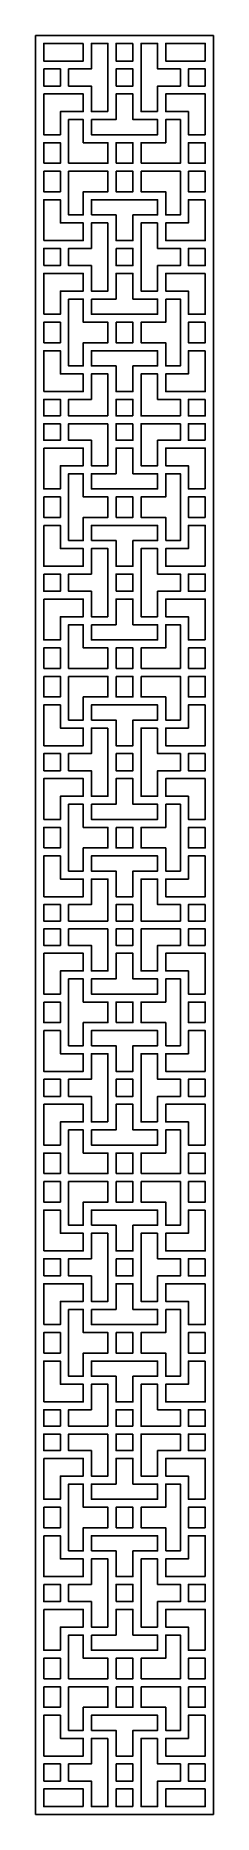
# Model space of a CAD drawing. Header units: centimetres. Extents: x -0.43 to 0.43, y -4.33 to 4.33.
import ezdxf

# ---------------------------------------------------------------- set-up
doc = ezdxf.new("R2010")
doc.units = ezdxf.units.CM
doc.header["$MEASUREMENT"] = 0
doc.layers.add('Layer 1', color=7, linetype='Continuous')

msp = doc.modelspace()

# ---------------------------------------------------------------- linework, layer by layer
at = {"layer": 'Layer 1', "color": 250}
for points, knots in [([(0.4338, -4.33143), (0.4338, -4.33143), (-0.43379, -4.33143), (-0.43379, -4.33143), (-0.43379, -4.33143), (-0.43379, -4.33143), (-0.43379, 4.33143), (-0.43379, 4.33143), (-0.43379, 4.33143), (-0.43379, 4.33143), (0.4338, 4.33143), (0.4338, 4.33143), (0.4338, 4.33143), (0.4338, 4.33143), (0.4338, -4.33143), (0.4338, -4.33143)], [0, 0, 0, 0, 0.2, 0.2, 0.2, 0.2, 0.4, 0.4, 0.4, 0.4, 0.6, 0.6, 0.6, 0.6, 1, 1, 1, 1]), ([(-0.20136, 4.29327), (-0.20136, 4.29327), (-0.20136, 4.20725), (-0.20136, 4.20725), (-0.20136, 4.20725), (-0.20136, 4.20725), (-0.394, 4.20725), (-0.394, 4.20725), (-0.394, 4.20725), (-0.394, 4.20725), (-0.394, 4.29327), (-0.394, 4.29327), (-0.394, 4.29327), (-0.394, 4.29327), (-0.20136, 4.29327), (-0.20136, 4.29327)], [0, 0, 0, 0, 0.2, 0.2, 0.2, 0.2, 0.4, 0.4, 0.4, 0.4, 0.6, 0.6, 0.6, 0.6, 1, 1, 1, 1]), ([(-0.08048, 3.96092), (-0.08048, 3.96092), (-0.16156, 3.96092), (-0.16156, 3.96092), (-0.16156, 3.96092), (-0.16156, 3.96092), (-0.16156, 4.04726), (-0.16156, 4.04726), (-0.16156, 4.04726), (-0.16156, 4.04726), (-0.16156, 4.08581), (-0.16156, 4.08581), (-0.16156, 4.08581), (-0.16156, 4.08581), (-0.20136, 4.08581), (-0.20136, 4.08581), (-0.20136, 4.08581), (-0.20136, 4.08581), (-0.27226, 4.08581), (-0.27226, 4.08581), (-0.27226, 4.08581), (-0.27226, 4.08581), (-0.27226, 4.16871), (-0.27226, 4.16871), (-0.27226, 4.16871), (-0.27226, 4.16871), (-0.20136, 4.16871), (-0.20136, 4.16871), (-0.20136, 4.16871), (-0.20136, 4.16871), (-0.16156, 4.16871), (-0.16156, 4.16871), (-0.16156, 4.16871), (-0.16156, 4.16871), (-0.16156, 4.20725), (-0.16156, 4.20725), (-0.16156, 4.20725), (-0.16156, 4.20725), (-0.16156, 4.29327), (-0.16156, 4.29327), (-0.16156, 4.29327), (-0.16156, 4.29327), (-0.08048, 4.29327), (-0.08048, 4.29327), (-0.08048, 4.29327), (-0.08048, 4.29327), (-0.08048, 3.96092), (-0.08048, 3.96092)], [0, 0, 0, 0, 0.0769231, 0.0769231, 0.0769231, 0.0769231, 0.1538462, 0.1538462, 0.1538462, 0.1538462, 0.2307692, 0.2307692, 0.2307692, 0.2307692, 0.3076923, 0.3076923, 0.3076923, 0.3076923, 0.3846154, 0.3846154, 0.3846154, 0.3846154, 0.4615385, 0.4615385, 0.4615385, 0.4615385, 0.5384615, 0.5384615, 0.5384615, 0.5384615, 0.6153846, 0.6153846, 0.6153846, 0.6153846, 0.6923077, 0.6923077, 0.6923077, 0.6923077, 0.7692308, 0.7692308, 0.7692308, 0.7692308, 0.8461538, 0.8461538, 0.8461538, 0.8461538, 1, 1, 1, 1]), ([(0.04069, 4.29327), (0.04069, 4.29327), (0.04069, 4.20725), (0.04069, 4.20725), (0.04069, 4.20725), (0.04069, 4.20725), (-0.04068, 4.20725), (-0.04068, 4.20725), (-0.04068, 4.20725), (-0.04068, 4.20725), (-0.04068, 4.29327), (-0.04068, 4.29327), (-0.04068, 4.29327), (-0.04068, 4.29327), (0.04069, 4.29327), (0.04069, 4.29327)], [0, 0, 0, 0, 0.2, 0.2, 0.2, 0.2, 0.4, 0.4, 0.4, 0.4, 0.6, 0.6, 0.6, 0.6, 1, 1, 1, 1]), ([(0.16157, 3.96092), (0.16157, 3.96092), (0.08049, 3.96092), (0.08049, 3.96092), (0.08049, 3.96092), (0.08049, 3.96092), (0.08049, 4.29327), (0.08049, 4.29327), (0.08049, 4.29327), (0.08049, 4.29327), (0.16157, 4.29327), (0.16157, 4.29327), (0.16157, 4.29327), (0.16157, 4.29327), (0.16157, 4.20725), (0.16157, 4.20725), (0.16157, 4.20725), (0.16157, 4.20725), (0.16157, 4.16871), (0.16157, 4.16871), (0.16157, 4.16871), (0.16157, 4.16871), (0.20137, 4.16871), (0.20137, 4.16871), (0.20137, 4.16871), (0.20137, 4.16871), (0.27227, 4.16871), (0.27227, 4.16871), (0.27227, 4.16871), (0.27227, 4.16871), (0.27227, 4.08581), (0.27227, 4.08581), (0.27227, 4.08581), (0.27227, 4.08581), (0.20137, 4.08581), (0.20137, 4.08581), (0.20137, 4.08581), (0.20137, 4.08581), (0.16157, 4.08581), (0.16157, 4.08581), (0.16157, 4.08581), (0.16157, 4.08581), (0.16157, 4.04726), (0.16157, 4.04726), (0.16157, 4.04726), (0.16157, 4.04726), (0.16157, 3.96092), (0.16157, 3.96092)], [0, 0, 0, 0, 0.0769231, 0.0769231, 0.0769231, 0.0769231, 0.1538462, 0.1538462, 0.1538462, 0.1538462, 0.2307692, 0.2307692, 0.2307692, 0.2307692, 0.3076923, 0.3076923, 0.3076923, 0.3076923, 0.3846154, 0.3846154, 0.3846154, 0.3846154, 0.4615385, 0.4615385, 0.4615385, 0.4615385, 0.5384615, 0.5384615, 0.5384615, 0.5384615, 0.6153846, 0.6153846, 0.6153846, 0.6153846, 0.6923077, 0.6923077, 0.6923077, 0.6923077, 0.7692308, 0.7692308, 0.7692308, 0.7692308, 0.8461538, 0.8461538, 0.8461538, 0.8461538, 1, 1, 1, 1]), ([(0.394, 4.20725), (0.394, 4.20725), (0.20137, 4.20725), (0.20137, 4.20725), (0.20137, 4.20725), (0.20137, 4.20725), (0.20137, 4.29327), (0.20137, 4.29327), (0.20137, 4.29327), (0.20137, 4.29327), (0.394, 4.29327), (0.394, 4.29327), (0.394, 4.29327), (0.394, 4.29327), (0.394, 4.20725), (0.394, 4.20725)], [0, 0, 0, 0, 0.2, 0.2, 0.2, 0.2, 0.4, 0.4, 0.4, 0.4, 0.6, 0.6, 0.6, 0.6, 1, 1, 1, 1]), ([(-0.394, 4.16871), (-0.394, 4.16871), (-0.31206, 4.16871), (-0.31206, 4.16871), (-0.31206, 4.16871), (-0.31206, 4.16871), (-0.31206, 4.08581), (-0.31206, 4.08581), (-0.31206, 4.08581), (-0.31206, 4.08581), (-0.394, 4.08581), (-0.394, 4.08581), (-0.394, 4.08581), (-0.394, 4.08581), (-0.394, 4.16871), (-0.394, 4.16871)], [0, 0, 0, 0, 0.2, 0.2, 0.2, 0.2, 0.4, 0.4, 0.4, 0.4, 0.6, 0.6, 0.6, 0.6, 1, 1, 1, 1]), ([(-0.04068, 4.08581), (-0.04068, 4.08581), (0.04069, 4.08581), (0.04069, 4.08581), (0.04069, 4.08581), (0.04069, 4.08581), (0.04069, 4.16871), (0.04069, 4.16871), (0.04069, 4.16871), (0.04069, 4.16871), (-0.04068, 4.16871), (-0.04068, 4.16871), (-0.04068, 4.16871), (-0.04068, 4.16871), (-0.04068, 4.08581), (-0.04068, 4.08581)], [0, 0, 0, 0, 0.2, 0.2, 0.2, 0.2, 0.4, 0.4, 0.4, 0.4, 0.6, 0.6, 0.6, 0.6, 1, 1, 1, 1]), ([(0.394, 4.08581), (0.394, 4.08581), (0.31206, 4.08581), (0.31206, 4.08581), (0.31206, 4.08581), (0.31206, 4.08581), (0.31206, 4.16871), (0.31206, 4.16871), (0.31206, 4.16871), (0.31206, 4.16871), (0.394, 4.16871), (0.394, 4.16871), (0.394, 4.16871), (0.394, 4.16871), (0.394, 4.08581), (0.394, 4.08581)], [0, 0, 0, 0, 0.2, 0.2, 0.2, 0.2, 0.4, 0.4, 0.4, 0.4, 0.6, 0.6, 0.6, 0.6, 1, 1, 1, 1]), ([(-0.394, 4.04726), (-0.394, 4.04726), (-0.20136, 4.04726), (-0.20136, 4.04726), (-0.20136, 4.04726), (-0.20136, 4.04726), (-0.20136, 3.96092), (-0.20136, 3.96092), (-0.20136, 3.96092), (-0.20136, 3.96092), (-0.27226, 3.96092), (-0.27226, 3.96092), (-0.27226, 3.96092), (-0.27226, 3.96092), (-0.29856, 3.96092), (-0.29856, 3.96092), (-0.29856, 3.96092), (-0.29856, 3.96092), (-0.31206, 3.96092), (-0.31206, 3.96092), (-0.31206, 3.96092), (-0.31206, 3.96092), (-0.31206, 3.84822), (-0.31206, 3.84822), (-0.31206, 3.84822), (-0.31206, 3.84822), (-0.394, 3.84822), (-0.394, 3.84822), (-0.394, 3.84822), (-0.394, 3.84822), (-0.394, 4.04726), (-0.394, 4.04726)], [0, 0, 0, 0, 0.1111111, 0.1111111, 0.1111111, 0.1111111, 0.2222222, 0.2222222, 0.2222222, 0.2222222, 0.3333333, 0.3333333, 0.3333333, 0.3333333, 0.4444444, 0.4444444, 0.4444444, 0.4444444, 0.5555556, 0.5555556, 0.5555556, 0.5555556, 0.6666667, 0.6666667, 0.6666667, 0.6666667, 0.7777778, 0.7777778, 0.7777778, 0.7777778, 1, 1, 1, 1]), ([(-0.16156, 3.92238), (-0.16156, 3.92238), (-0.08048, 3.92238), (-0.08048, 3.92238), (-0.08048, 3.92238), (-0.08048, 3.92238), (-0.04068, 3.92238), (-0.04068, 3.92238), (-0.04068, 3.92238), (-0.04068, 3.92238), (-0.04068, 3.96092), (-0.04068, 3.96092), (-0.04068, 3.96092), (-0.04068, 3.96092), (-0.04068, 4.04726), (-0.04068, 4.04726), (-0.04068, 4.04726), (-0.04068, 4.04726), (0.04069, 4.04726), (0.04069, 4.04726), (0.04069, 4.04726), (0.04069, 4.04726), (0.04069, 3.96092), (0.04069, 3.96092), (0.04069, 3.96092), (0.04069, 3.96092), (0.04069, 3.92238), (0.04069, 3.92238), (0.04069, 3.92238), (0.04069, 3.92238), (0.08049, 3.92238), (0.08049, 3.92238), (0.08049, 3.92238), (0.08049, 3.92238), (0.16157, 3.92238), (0.16157, 3.92238), (0.16157, 3.92238), (0.16157, 3.92238), (0.16157, 3.84822), (0.16157, 3.84822), (0.16157, 3.84822), (0.16157, 3.84822), (-0.16156, 3.84822), (-0.16156, 3.84822), (-0.16156, 3.84822), (-0.16156, 3.84822), (-0.16156, 3.92238), (-0.16156, 3.92238)], [0, 0, 0, 0, 0.0769231, 0.0769231, 0.0769231, 0.0769231, 0.1538462, 0.1538462, 0.1538462, 0.1538462, 0.2307692, 0.2307692, 0.2307692, 0.2307692, 0.3076923, 0.3076923, 0.3076923, 0.3076923, 0.3846154, 0.3846154, 0.3846154, 0.3846154, 0.4615385, 0.4615385, 0.4615385, 0.4615385, 0.5384615, 0.5384615, 0.5384615, 0.5384615, 0.6153846, 0.6153846, 0.6153846, 0.6153846, 0.6923077, 0.6923077, 0.6923077, 0.6923077, 0.7692308, 0.7692308, 0.7692308, 0.7692308, 0.8461538, 0.8461538, 0.8461538, 0.8461538, 1, 1, 1, 1]), ([(0.394, 3.84822), (0.394, 3.84822), (0.31206, 3.84822), (0.31206, 3.84822), (0.31206, 3.84822), (0.31206, 3.84822), (0.31206, 3.92238), (0.31206, 3.92238), (0.31206, 3.92238), (0.31206, 3.92238), (0.31206, 3.96092), (0.31206, 3.96092), (0.31206, 3.96092), (0.31206, 3.96092), (0.27227, 3.96092), (0.27227, 3.96092), (0.27227, 3.96092), (0.27227, 3.96092), (0.20137, 3.96092), (0.20137, 3.96092), (0.20137, 3.96092), (0.20137, 3.96092), (0.20137, 4.04726), (0.20137, 4.04726), (0.20137, 4.04726), (0.20137, 4.04726), (0.394, 4.04726), (0.394, 4.04726), (0.394, 4.04726), (0.394, 4.04726), (0.394, 3.84822), (0.394, 3.84822)], [0, 0, 0, 0, 0.1111111, 0.1111111, 0.1111111, 0.1111111, 0.2222222, 0.2222222, 0.2222222, 0.2222222, 0.3333333, 0.3333333, 0.3333333, 0.3333333, 0.4444444, 0.4444444, 0.4444444, 0.4444444, 0.5555556, 0.5555556, 0.5555556, 0.5555556, 0.6666667, 0.6666667, 0.6666667, 0.6666667, 0.7777778, 0.7777778, 0.7777778, 0.7777778, 1, 1, 1, 1]), ([(-0.27226, 3.70947), (-0.27226, 3.70947), (-0.08048, 3.70947), (-0.08048, 3.70947), (-0.08048, 3.70947), (-0.08048, 3.70947), (-0.08048, 3.80968), (-0.08048, 3.80968), (-0.08048, 3.80968), (-0.08048, 3.80968), (-0.16156, 3.80968), (-0.16156, 3.80968), (-0.16156, 3.80968), (-0.16156, 3.80968), (-0.20136, 3.80968), (-0.20136, 3.80968), (-0.20136, 3.80968), (-0.20136, 3.80968), (-0.20136, 3.84822), (-0.20136, 3.84822), (-0.20136, 3.84822), (-0.20136, 3.84822), (-0.20136, 3.92238), (-0.20136, 3.92238), (-0.20136, 3.92238), (-0.20136, 3.92238), (-0.27226, 3.92238), (-0.27226, 3.92238), (-0.27226, 3.92238), (-0.27226, 3.92238), (-0.27226, 3.70947), (-0.27226, 3.70947)], [0, 0, 0, 0, 0.1111111, 0.1111111, 0.1111111, 0.1111111, 0.2222222, 0.2222222, 0.2222222, 0.2222222, 0.3333333, 0.3333333, 0.3333333, 0.3333333, 0.4444444, 0.4444444, 0.4444444, 0.4444444, 0.5555556, 0.5555556, 0.5555556, 0.5555556, 0.6666667, 0.6666667, 0.6666667, 0.6666667, 0.7777778, 0.7777778, 0.7777778, 0.7777778, 1, 1, 1, 1]), ([(0.08049, 3.70947), (0.08049, 3.70947), (0.27227, 3.70947), (0.27227, 3.70947), (0.27227, 3.70947), (0.27227, 3.70947), (0.27227, 3.92238), (0.27227, 3.92238), (0.27227, 3.92238), (0.27227, 3.92238), (0.20137, 3.92238), (0.20137, 3.92238), (0.20137, 3.92238), (0.20137, 3.92238), (0.20137, 3.84822), (0.20137, 3.84822), (0.20137, 3.84822), (0.20137, 3.84822), (0.20137, 3.80968), (0.20137, 3.80968), (0.20137, 3.80968), (0.20137, 3.80968), (0.16157, 3.80968), (0.16157, 3.80968), (0.16157, 3.80968), (0.16157, 3.80968), (0.08049, 3.80968), (0.08049, 3.80968), (0.08049, 3.80968), (0.08049, 3.80968), (0.08049, 3.70947), (0.08049, 3.70947)], [0, 0, 0, 0, 0.1111111, 0.1111111, 0.1111111, 0.1111111, 0.2222222, 0.2222222, 0.2222222, 0.2222222, 0.3333333, 0.3333333, 0.3333333, 0.3333333, 0.4444444, 0.4444444, 0.4444444, 0.4444444, 0.5555556, 0.5555556, 0.5555556, 0.5555556, 0.6666667, 0.6666667, 0.6666667, 0.6666667, 0.7777778, 0.7777778, 0.7777778, 0.7777778, 1, 1, 1, 1]), ([(-0.394, 3.70947), (-0.394, 3.70947), (-0.31206, 3.70947), (-0.31206, 3.70947), (-0.31206, 3.70947), (-0.31206, 3.70947), (-0.31206, 3.80968), (-0.31206, 3.80968), (-0.31206, 3.80968), (-0.31206, 3.80968), (-0.394, 3.80968), (-0.394, 3.80968), (-0.394, 3.80968), (-0.394, 3.80968), (-0.394, 3.70947), (-0.394, 3.70947)], [0, 0, 0, 0, 0.2, 0.2, 0.2, 0.2, 0.4, 0.4, 0.4, 0.4, 0.6, 0.6, 0.6, 0.6, 1, 1, 1, 1]), ([(-0.04068, 3.70947), (-0.04068, 3.70947), (0.04069, 3.70947), (0.04069, 3.70947), (0.04069, 3.70947), (0.04069, 3.70947), (0.04069, 3.80968), (0.04069, 3.80968), (0.04069, 3.80968), (0.04069, 3.80968), (-0.04068, 3.80968), (-0.04068, 3.80968), (-0.04068, 3.80968), (-0.04068, 3.80968), (-0.04068, 3.70947), (-0.04068, 3.70947)], [0, 0, 0, 0, 0.2, 0.2, 0.2, 0.2, 0.4, 0.4, 0.4, 0.4, 0.6, 0.6, 0.6, 0.6, 1, 1, 1, 1]), ([(0.31206, 3.70947), (0.31206, 3.70947), (0.394, 3.70947), (0.394, 3.70947), (0.394, 3.70947), (0.394, 3.70947), (0.394, 3.80968), (0.394, 3.80968), (0.394, 3.80968), (0.394, 3.80968), (0.31206, 3.80968), (0.31206, 3.80968), (0.31206, 3.80968), (0.31206, 3.80968), (0.31206, 3.70947), (0.31206, 3.70947)], [0, 0, 0, 0, 0.2, 0.2, 0.2, 0.2, 0.4, 0.4, 0.4, 0.4, 0.6, 0.6, 0.6, 0.6, 1, 1, 1, 1]), ([(-0.394, 3.67093), (-0.394, 3.67093), (-0.31206, 3.67093), (-0.31206, 3.67093), (-0.31206, 3.67093), (-0.31206, 3.67093), (-0.31206, 3.57072), (-0.31206, 3.57072), (-0.31206, 3.57072), (-0.31206, 3.57072), (-0.394, 3.57072), (-0.394, 3.57072), (-0.394, 3.57072), (-0.394, 3.57072), (-0.394, 3.67093), (-0.394, 3.67093)], [0, 0, 0, 0, 0.2, 0.2, 0.2, 0.2, 0.4, 0.4, 0.4, 0.4, 0.6, 0.6, 0.6, 0.6, 1, 1, 1, 1]), ([(-0.27226, 3.67093), (-0.27226, 3.67093), (-0.08048, 3.67093), (-0.08048, 3.67093), (-0.08048, 3.67093), (-0.08048, 3.67093), (-0.08048, 3.57072), (-0.08048, 3.57072), (-0.08048, 3.57072), (-0.08048, 3.57072), (-0.16156, 3.57072), (-0.16156, 3.57072), (-0.16156, 3.57072), (-0.16156, 3.57072), (-0.20136, 3.57072), (-0.20136, 3.57072), (-0.20136, 3.57072), (-0.20136, 3.57072), (-0.20136, 3.53218), (-0.20136, 3.53218), (-0.20136, 3.53218), (-0.20136, 3.53218), (-0.20136, 3.45802), (-0.20136, 3.45802), (-0.20136, 3.45802), (-0.20136, 3.45802), (-0.27226, 3.45802), (-0.27226, 3.45802), (-0.27226, 3.45802), (-0.27226, 3.45802), (-0.27226, 3.67093), (-0.27226, 3.67093)], [0, 0, 0, 0, 0.1111111, 0.1111111, 0.1111111, 0.1111111, 0.2222222, 0.2222222, 0.2222222, 0.2222222, 0.3333333, 0.3333333, 0.3333333, 0.3333333, 0.4444444, 0.4444444, 0.4444444, 0.4444444, 0.5555556, 0.5555556, 0.5555556, 0.5555556, 0.6666667, 0.6666667, 0.6666667, 0.6666667, 0.7777778, 0.7777778, 0.7777778, 0.7777778, 1, 1, 1, 1]), ([(-0.04068, 3.67093), (-0.04068, 3.67093), (0.04069, 3.67093), (0.04069, 3.67093), (0.04069, 3.67093), (0.04069, 3.67093), (0.04069, 3.57072), (0.04069, 3.57072), (0.04069, 3.57072), (0.04069, 3.57072), (-0.04068, 3.57072), (-0.04068, 3.57072), (-0.04068, 3.57072), (-0.04068, 3.57072), (-0.04068, 3.67093), (-0.04068, 3.67093)], [0, 0, 0, 0, 0.2, 0.2, 0.2, 0.2, 0.4, 0.4, 0.4, 0.4, 0.6, 0.6, 0.6, 0.6, 1, 1, 1, 1]), ([(0.08049, 3.67093), (0.08049, 3.67093), (0.27227, 3.67093), (0.27227, 3.67093), (0.27227, 3.67093), (0.27227, 3.67093), (0.27227, 3.45802), (0.27227, 3.45802), (0.27227, 3.45802), (0.27227, 3.45802), (0.20137, 3.45802), (0.20137, 3.45802), (0.20137, 3.45802), (0.20137, 3.45802), (0.20137, 3.53218), (0.20137, 3.53218), (0.20137, 3.53218), (0.20137, 3.53218), (0.20137, 3.57072), (0.20137, 3.57072), (0.20137, 3.57072), (0.20137, 3.57072), (0.16157, 3.57072), (0.16157, 3.57072), (0.16157, 3.57072), (0.16157, 3.57072), (0.08049, 3.57072), (0.08049, 3.57072), (0.08049, 3.57072), (0.08049, 3.57072), (0.08049, 3.67093), (0.08049, 3.67093)], [0, 0, 0, 0, 0.1111111, 0.1111111, 0.1111111, 0.1111111, 0.2222222, 0.2222222, 0.2222222, 0.2222222, 0.3333333, 0.3333333, 0.3333333, 0.3333333, 0.4444444, 0.4444444, 0.4444444, 0.4444444, 0.5555556, 0.5555556, 0.5555556, 0.5555556, 0.6666667, 0.6666667, 0.6666667, 0.6666667, 0.7777778, 0.7777778, 0.7777778, 0.7777778, 1, 1, 1, 1]), ([(0.31206, 3.67093), (0.31206, 3.67093), (0.394, 3.67093), (0.394, 3.67093), (0.394, 3.67093), (0.394, 3.67093), (0.394, 3.57072), (0.394, 3.57072), (0.394, 3.57072), (0.394, 3.57072), (0.31206, 3.57072), (0.31206, 3.57072), (0.31206, 3.57072), (0.31206, 3.57072), (0.31206, 3.67093), (0.31206, 3.67093)], [0, 0, 0, 0, 0.2, 0.2, 0.2, 0.2, 0.4, 0.4, 0.4, 0.4, 0.6, 0.6, 0.6, 0.6, 1, 1, 1, 1]), ([(-0.394, 3.33314), (-0.394, 3.33314), (-0.20136, 3.33314), (-0.20136, 3.33314), (-0.20136, 3.33314), (-0.20136, 3.33314), (-0.20136, 3.41948), (-0.20136, 3.41948), (-0.20136, 3.41948), (-0.20136, 3.41948), (-0.27226, 3.41948), (-0.27226, 3.41948), (-0.27226, 3.41948), (-0.27226, 3.41948), (-0.29856, 3.41948), (-0.29856, 3.41948), (-0.29856, 3.41948), (-0.29856, 3.41948), (-0.31206, 3.41948), (-0.31206, 3.41948), (-0.31206, 3.41948), (-0.31206, 3.41948), (-0.31206, 3.53218), (-0.31206, 3.53218), (-0.31206, 3.53218), (-0.31206, 3.53218), (-0.394, 3.53218), (-0.394, 3.53218), (-0.394, 3.53218), (-0.394, 3.53218), (-0.394, 3.33314), (-0.394, 3.33314)], [0, 0, 0, 0, 0.1111111, 0.1111111, 0.1111111, 0.1111111, 0.2222222, 0.2222222, 0.2222222, 0.2222222, 0.3333333, 0.3333333, 0.3333333, 0.3333333, 0.4444444, 0.4444444, 0.4444444, 0.4444444, 0.5555556, 0.5555556, 0.5555556, 0.5555556, 0.6666667, 0.6666667, 0.6666667, 0.6666667, 0.7777778, 0.7777778, 0.7777778, 0.7777778, 1, 1, 1, 1]), ([(-0.16156, 3.45802), (-0.16156, 3.45802), (-0.08048, 3.45802), (-0.08048, 3.45802), (-0.08048, 3.45802), (-0.08048, 3.45802), (-0.04068, 3.45802), (-0.04068, 3.45802), (-0.04068, 3.45802), (-0.04068, 3.45802), (-0.04068, 3.41948), (-0.04068, 3.41948), (-0.04068, 3.41948), (-0.04068, 3.41948), (-0.04068, 3.33314), (-0.04068, 3.33314), (-0.04068, 3.33314), (-0.04068, 3.33314), (0.04069, 3.33314), (0.04069, 3.33314), (0.04069, 3.33314), (0.04069, 3.33314), (0.04069, 3.41948), (0.04069, 3.41948), (0.04069, 3.41948), (0.04069, 3.41948), (0.04069, 3.45802), (0.04069, 3.45802), (0.04069, 3.45802), (0.04069, 3.45802), (0.08049, 3.45802), (0.08049, 3.45802), (0.08049, 3.45802), (0.08049, 3.45802), (0.16157, 3.45802), (0.16157, 3.45802), (0.16157, 3.45802), (0.16157, 3.45802), (0.16157, 3.53218), (0.16157, 3.53218), (0.16157, 3.53218), (0.16157, 3.53218), (-0.16156, 3.53218), (-0.16156, 3.53218), (-0.16156, 3.53218), (-0.16156, 3.53218), (-0.16156, 3.45802), (-0.16156, 3.45802)], [0, 0, 0, 0, 0.0769231, 0.0769231, 0.0769231, 0.0769231, 0.1538462, 0.1538462, 0.1538462, 0.1538462, 0.2307692, 0.2307692, 0.2307692, 0.2307692, 0.3076923, 0.3076923, 0.3076923, 0.3076923, 0.3846154, 0.3846154, 0.3846154, 0.3846154, 0.4615385, 0.4615385, 0.4615385, 0.4615385, 0.5384615, 0.5384615, 0.5384615, 0.5384615, 0.6153846, 0.6153846, 0.6153846, 0.6153846, 0.6923077, 0.6923077, 0.6923077, 0.6923077, 0.7692308, 0.7692308, 0.7692308, 0.7692308, 0.8461538, 0.8461538, 0.8461538, 0.8461538, 1, 1, 1, 1]), ([(0.394, 3.53218), (0.394, 3.53218), (0.31206, 3.53218), (0.31206, 3.53218), (0.31206, 3.53218), (0.31206, 3.53218), (0.31206, 3.45802), (0.31206, 3.45802), (0.31206, 3.45802), (0.31206, 3.45802), (0.31206, 3.41948), (0.31206, 3.41948), (0.31206, 3.41948), (0.31206, 3.41948), (0.27227, 3.41948), (0.27227, 3.41948), (0.27227, 3.41948), (0.27227, 3.41948), (0.20137, 3.41948), (0.20137, 3.41948), (0.20137, 3.41948), (0.20137, 3.41948), (0.20137, 3.33314), (0.20137, 3.33314), (0.20137, 3.33314), (0.20137, 3.33314), (0.394, 3.33314), (0.394, 3.33314), (0.394, 3.33314), (0.394, 3.33314), (0.394, 3.53218), (0.394, 3.53218)], [0, 0, 0, 0, 0.1111111, 0.1111111, 0.1111111, 0.1111111, 0.2222222, 0.2222222, 0.2222222, 0.2222222, 0.3333333, 0.3333333, 0.3333333, 0.3333333, 0.4444444, 0.4444444, 0.4444444, 0.4444444, 0.5555556, 0.5555556, 0.5555556, 0.5555556, 0.6666667, 0.6666667, 0.6666667, 0.6666667, 0.7777778, 0.7777778, 0.7777778, 0.7777778, 1, 1, 1, 1]), ([(-0.08048, 3.41948), (-0.08048, 3.41948), (-0.16156, 3.41948), (-0.16156, 3.41948), (-0.16156, 3.41948), (-0.16156, 3.41948), (-0.16156, 3.33314), (-0.16156, 3.33314), (-0.16156, 3.33314), (-0.16156, 3.33314), (-0.16156, 3.2946), (-0.16156, 3.2946), (-0.16156, 3.2946), (-0.16156, 3.2946), (-0.20136, 3.2946), (-0.20136, 3.2946), (-0.20136, 3.2946), (-0.20136, 3.2946), (-0.27226, 3.2946), (-0.27226, 3.2946), (-0.27226, 3.2946), (-0.27226, 3.2946), (-0.27226, 3.21169), (-0.27226, 3.21169), (-0.27226, 3.21169), (-0.27226, 3.21169), (-0.20136, 3.21169), (-0.20136, 3.21169), (-0.20136, 3.21169), (-0.20136, 3.21169), (-0.16156, 3.21169), (-0.16156, 3.21169), (-0.16156, 3.21169), (-0.16156, 3.21169), (-0.16156, 3.17315), (-0.16156, 3.17315), (-0.16156, 3.17315), (-0.16156, 3.17315), (-0.16156, 3.08681), (-0.16156, 3.08681), (-0.16156, 3.08681), (-0.16156, 3.08681), (-0.08048, 3.08681), (-0.08048, 3.08681), (-0.08048, 3.08681), (-0.08048, 3.08681), (-0.08048, 3.41948), (-0.08048, 3.41948)], [0, 0, 0, 0, 0.0769231, 0.0769231, 0.0769231, 0.0769231, 0.1538462, 0.1538462, 0.1538462, 0.1538462, 0.2307692, 0.2307692, 0.2307692, 0.2307692, 0.3076923, 0.3076923, 0.3076923, 0.3076923, 0.3846154, 0.3846154, 0.3846154, 0.3846154, 0.4615385, 0.4615385, 0.4615385, 0.4615385, 0.5384615, 0.5384615, 0.5384615, 0.5384615, 0.6153846, 0.6153846, 0.6153846, 0.6153846, 0.6923077, 0.6923077, 0.6923077, 0.6923077, 0.7692308, 0.7692308, 0.7692308, 0.7692308, 0.8461538, 0.8461538, 0.8461538, 0.8461538, 1, 1, 1, 1]), ([(0.16157, 3.41948), (0.16157, 3.41948), (0.08049, 3.41948), (0.08049, 3.41948), (0.08049, 3.41948), (0.08049, 3.41948), (0.08049, 3.08681), (0.08049, 3.08681), (0.08049, 3.08681), (0.08049, 3.08681), (0.16157, 3.08681), (0.16157, 3.08681), (0.16157, 3.08681), (0.16157, 3.08681), (0.16157, 3.17315), (0.16157, 3.17315), (0.16157, 3.17315), (0.16157, 3.17315), (0.16157, 3.21169), (0.16157, 3.21169), (0.16157, 3.21169), (0.16157, 3.21169), (0.20137, 3.21169), (0.20137, 3.21169), (0.20137, 3.21169), (0.20137, 3.21169), (0.27227, 3.21169), (0.27227, 3.21169), (0.27227, 3.21169), (0.27227, 3.21169), (0.27227, 3.2946), (0.27227, 3.2946), (0.27227, 3.2946), (0.27227, 3.2946), (0.20137, 3.2946), (0.20137, 3.2946), (0.20137, 3.2946), (0.20137, 3.2946), (0.16157, 3.2946), (0.16157, 3.2946), (0.16157, 3.2946), (0.16157, 3.2946), (0.16157, 3.33314), (0.16157, 3.33314), (0.16157, 3.33314), (0.16157, 3.33314), (0.16157, 3.41948), (0.16157, 3.41948)], [0, 0, 0, 0, 0.0769231, 0.0769231, 0.0769231, 0.0769231, 0.1538462, 0.1538462, 0.1538462, 0.1538462, 0.2307692, 0.2307692, 0.2307692, 0.2307692, 0.3076923, 0.3076923, 0.3076923, 0.3076923, 0.3846154, 0.3846154, 0.3846154, 0.3846154, 0.4615385, 0.4615385, 0.4615385, 0.4615385, 0.5384615, 0.5384615, 0.5384615, 0.5384615, 0.6153846, 0.6153846, 0.6153846, 0.6153846, 0.6923077, 0.6923077, 0.6923077, 0.6923077, 0.7692308, 0.7692308, 0.7692308, 0.7692308, 0.8461538, 0.8461538, 0.8461538, 0.8461538, 1, 1, 1, 1]), ([(-0.394, 3.21169), (-0.394, 3.21169), (-0.31206, 3.21169), (-0.31206, 3.21169), (-0.31206, 3.21169), (-0.31206, 3.21169), (-0.31206, 3.2946), (-0.31206, 3.2946), (-0.31206, 3.2946), (-0.31206, 3.2946), (-0.394, 3.2946), (-0.394, 3.2946), (-0.394, 3.2946), (-0.394, 3.2946), (-0.394, 3.21169), (-0.394, 3.21169)], [0, 0, 0, 0, 0.2, 0.2, 0.2, 0.2, 0.4, 0.4, 0.4, 0.4, 0.6, 0.6, 0.6, 0.6, 1, 1, 1, 1]), ([(-0.04068, 3.2946), (-0.04068, 3.2946), (0.04069, 3.2946), (0.04069, 3.2946), (0.04069, 3.2946), (0.04069, 3.2946), (0.04069, 3.21169), (0.04069, 3.21169), (0.04069, 3.21169), (0.04069, 3.21169), (-0.04068, 3.21169), (-0.04068, 3.21169), (-0.04068, 3.21169), (-0.04068, 3.21169), (-0.04068, 3.2946), (-0.04068, 3.2946)], [0, 0, 0, 0, 0.2, 0.2, 0.2, 0.2, 0.4, 0.4, 0.4, 0.4, 0.6, 0.6, 0.6, 0.6, 1, 1, 1, 1]), ([(0.394, 3.2946), (0.394, 3.2946), (0.31206, 3.2946), (0.31206, 3.2946), (0.31206, 3.2946), (0.31206, 3.2946), (0.31206, 3.21169), (0.31206, 3.21169), (0.31206, 3.21169), (0.31206, 3.21169), (0.394, 3.21169), (0.394, 3.21169), (0.394, 3.21169), (0.394, 3.21169), (0.394, 3.2946), (0.394, 3.2946)], [0, 0, 0, 0, 0.2, 0.2, 0.2, 0.2, 0.4, 0.4, 0.4, 0.4, 0.6, 0.6, 0.6, 0.6, 1, 1, 1, 1]), ([(-0.394, 2.9741), (-0.394, 2.9741), (-0.31206, 2.9741), (-0.31206, 2.9741), (-0.31206, 2.9741), (-0.31206, 2.9741), (-0.31206, 3.04827), (-0.31206, 3.04827), (-0.31206, 3.04827), (-0.31206, 3.04827), (-0.31206, 3.07787), (-0.31206, 3.07787), (-0.31206, 3.07787), (-0.31206, 3.07787), (-0.31206, 3.08681), (-0.31206, 3.08681), (-0.31206, 3.08681), (-0.31206, 3.08681), (-0.20136, 3.08681), (-0.20136, 3.08681), (-0.20136, 3.08681), (-0.20136, 3.08681), (-0.20136, 3.17315), (-0.20136, 3.17315), (-0.20136, 3.17315), (-0.20136, 3.17315), (-0.394, 3.17315), (-0.394, 3.17315), (-0.394, 3.17315), (-0.394, 3.17315), (-0.394, 2.9741), (-0.394, 2.9741)], [0, 0, 0, 0, 0.1111111, 0.1111111, 0.1111111, 0.1111111, 0.2222222, 0.2222222, 0.2222222, 0.2222222, 0.3333333, 0.3333333, 0.3333333, 0.3333333, 0.4444444, 0.4444444, 0.4444444, 0.4444444, 0.5555556, 0.5555556, 0.5555556, 0.5555556, 0.6666667, 0.6666667, 0.6666667, 0.6666667, 0.7777778, 0.7777778, 0.7777778, 0.7777778, 1, 1, 1, 1]), ([(-0.16156, 3.04827), (-0.16156, 3.04827), (-0.16156, 2.9741), (-0.16156, 2.9741), (-0.16156, 2.9741), (-0.16156, 2.9741), (0.16157, 2.9741), (0.16157, 2.9741), (0.16157, 2.9741), (0.16157, 2.9741), (0.16157, 3.04827), (0.16157, 3.04827), (0.16157, 3.04827), (0.16157, 3.04827), (0.04069, 3.04827), (0.04069, 3.04827), (0.04069, 3.04827), (0.04069, 3.04827), (0.04069, 3.0518), (0.04069, 3.0518), (0.04069, 3.0518), (0.04069, 3.0518), (0.04069, 3.08681), (0.04069, 3.08681), (0.04069, 3.08681), (0.04069, 3.08681), (0.04069, 3.17315), (0.04069, 3.17315), (0.04069, 3.17315), (0.04069, 3.17315), (-0.04068, 3.17315), (-0.04068, 3.17315), (-0.04068, 3.17315), (-0.04068, 3.17315), (-0.04068, 3.08681), (-0.04068, 3.08681), (-0.04068, 3.08681), (-0.04068, 3.08681), (-0.04068, 3.0518), (-0.04068, 3.0518), (-0.04068, 3.0518), (-0.04068, 3.0518), (-0.04068, 3.04827), (-0.04068, 3.04827), (-0.04068, 3.04827), (-0.04068, 3.04827), (-0.16156, 3.04827), (-0.16156, 3.04827)], [0, 0, 0, 0, 0.0769231, 0.0769231, 0.0769231, 0.0769231, 0.1538462, 0.1538462, 0.1538462, 0.1538462, 0.2307692, 0.2307692, 0.2307692, 0.2307692, 0.3076923, 0.3076923, 0.3076923, 0.3076923, 0.3846154, 0.3846154, 0.3846154, 0.3846154, 0.4615385, 0.4615385, 0.4615385, 0.4615385, 0.5384615, 0.5384615, 0.5384615, 0.5384615, 0.6153846, 0.6153846, 0.6153846, 0.6153846, 0.6923077, 0.6923077, 0.6923077, 0.6923077, 0.7692308, 0.7692308, 0.7692308, 0.7692308, 0.8461538, 0.8461538, 0.8461538, 0.8461538, 1, 1, 1, 1]), ([(0.394, 3.17315), (0.394, 3.17315), (0.20137, 3.17315), (0.20137, 3.17315), (0.20137, 3.17315), (0.20137, 3.17315), (0.20137, 3.08681), (0.20137, 3.08681), (0.20137, 3.08681), (0.20137, 3.08681), (0.31206, 3.08681), (0.31206, 3.08681), (0.31206, 3.08681), (0.31206, 3.08681), (0.31206, 3.07787), (0.31206, 3.07787), (0.31206, 3.07787), (0.31206, 3.07787), (0.31206, 3.04827), (0.31206, 3.04827), (0.31206, 3.04827), (0.31206, 3.04827), (0.31206, 2.9741), (0.31206, 2.9741), (0.31206, 2.9741), (0.31206, 2.9741), (0.394, 2.9741), (0.394, 2.9741), (0.394, 2.9741), (0.394, 2.9741), (0.394, 3.17315), (0.394, 3.17315)], [0, 0, 0, 0, 0.1111111, 0.1111111, 0.1111111, 0.1111111, 0.2222222, 0.2222222, 0.2222222, 0.2222222, 0.3333333, 0.3333333, 0.3333333, 0.3333333, 0.4444444, 0.4444444, 0.4444444, 0.4444444, 0.5555556, 0.5555556, 0.5555556, 0.5555556, 0.6666667, 0.6666667, 0.6666667, 0.6666667, 0.7777778, 0.7777778, 0.7777778, 0.7777778, 1, 1, 1, 1]), ([(-0.27226, 3.04827), (-0.27226, 3.04827), (-0.27226, 2.72265), (-0.27226, 2.72265), (-0.27226, 2.72265), (-0.27226, 2.72265), (-0.20136, 2.72265), (-0.20136, 2.72265), (-0.20136, 2.72265), (-0.20136, 2.72265), (-0.20136, 2.79682), (-0.20136, 2.79682), (-0.20136, 2.79682), (-0.20136, 2.79682), (-0.20136, 2.83536), (-0.20136, 2.83536), (-0.20136, 2.83536), (-0.20136, 2.83536), (-0.16156, 2.83536), (-0.16156, 2.83536), (-0.16156, 2.83536), (-0.16156, 2.83536), (-0.08048, 2.83536), (-0.08048, 2.83536), (-0.08048, 2.83536), (-0.08048, 2.83536), (-0.08048, 2.93556), (-0.08048, 2.93556), (-0.08048, 2.93556), (-0.08048, 2.93556), (-0.16156, 2.93556), (-0.16156, 2.93556), (-0.16156, 2.93556), (-0.16156, 2.93556), (-0.20136, 2.93556), (-0.20136, 2.93556), (-0.20136, 2.93556), (-0.20136, 2.93556), (-0.20136, 2.9741), (-0.20136, 2.9741), (-0.20136, 2.9741), (-0.20136, 2.9741), (-0.20136, 3.04827), (-0.20136, 3.04827), (-0.20136, 3.04827), (-0.20136, 3.04827), (-0.27226, 3.04827), (-0.27226, 3.04827)], [0, 0, 0, 0, 0.0769231, 0.0769231, 0.0769231, 0.0769231, 0.1538462, 0.1538462, 0.1538462, 0.1538462, 0.2307692, 0.2307692, 0.2307692, 0.2307692, 0.3076923, 0.3076923, 0.3076923, 0.3076923, 0.3846154, 0.3846154, 0.3846154, 0.3846154, 0.4615385, 0.4615385, 0.4615385, 0.4615385, 0.5384615, 0.5384615, 0.5384615, 0.5384615, 0.6153846, 0.6153846, 0.6153846, 0.6153846, 0.6923077, 0.6923077, 0.6923077, 0.6923077, 0.7692308, 0.7692308, 0.7692308, 0.7692308, 0.8461538, 0.8461538, 0.8461538, 0.8461538, 1, 1, 1, 1]), ([(0.20137, 3.04827), (0.20137, 3.04827), (0.20137, 2.9741), (0.20137, 2.9741), (0.20137, 2.9741), (0.20137, 2.9741), (0.20137, 2.93556), (0.20137, 2.93556), (0.20137, 2.93556), (0.20137, 2.93556), (0.16157, 2.93556), (0.16157, 2.93556), (0.16157, 2.93556), (0.16157, 2.93556), (0.08049, 2.93556), (0.08049, 2.93556), (0.08049, 2.93556), (0.08049, 2.93556), (0.08049, 2.83536), (0.08049, 2.83536), (0.08049, 2.83536), (0.08049, 2.83536), (0.16157, 2.83536), (0.16157, 2.83536), (0.16157, 2.83536), (0.16157, 2.83536), (0.20137, 2.83536), (0.20137, 2.83536), (0.20137, 2.83536), (0.20137, 2.83536), (0.20137, 2.79682), (0.20137, 2.79682), (0.20137, 2.79682), (0.20137, 2.79682), (0.20137, 2.72265), (0.20137, 2.72265), (0.20137, 2.72265), (0.20137, 2.72265), (0.27227, 2.72265), (0.27227, 2.72265), (0.27227, 2.72265), (0.27227, 2.72265), (0.27227, 3.04827), (0.27227, 3.04827), (0.27227, 3.04827), (0.27227, 3.04827), (0.20137, 3.04827), (0.20137, 3.04827)], [0, 0, 0, 0, 0.0769231, 0.0769231, 0.0769231, 0.0769231, 0.1538462, 0.1538462, 0.1538462, 0.1538462, 0.2307692, 0.2307692, 0.2307692, 0.2307692, 0.3076923, 0.3076923, 0.3076923, 0.3076923, 0.3846154, 0.3846154, 0.3846154, 0.3846154, 0.4615385, 0.4615385, 0.4615385, 0.4615385, 0.5384615, 0.5384615, 0.5384615, 0.5384615, 0.6153846, 0.6153846, 0.6153846, 0.6153846, 0.6923077, 0.6923077, 0.6923077, 0.6923077, 0.7692308, 0.7692308, 0.7692308, 0.7692308, 0.8461538, 0.8461538, 0.8461538, 0.8461538, 1, 1, 1, 1]), ([(-0.394, 2.83536), (-0.394, 2.83536), (-0.31206, 2.83536), (-0.31206, 2.83536), (-0.31206, 2.83536), (-0.31206, 2.83536), (-0.31206, 2.93556), (-0.31206, 2.93556), (-0.31206, 2.93556), (-0.31206, 2.93556), (-0.394, 2.93556), (-0.394, 2.93556), (-0.394, 2.93556), (-0.394, 2.93556), (-0.394, 2.83536), (-0.394, 2.83536)], [0, 0, 0, 0, 0.2, 0.2, 0.2, 0.2, 0.4, 0.4, 0.4, 0.4, 0.6, 0.6, 0.6, 0.6, 1, 1, 1, 1]), ([(-0.04068, 2.93556), (-0.04068, 2.93556), (-0.04068, 2.83536), (-0.04068, 2.83536), (-0.04068, 2.83536), (-0.04068, 2.83536), (0.04069, 2.83536), (0.04069, 2.83536), (0.04069, 2.83536), (0.04069, 2.83536), (0.04069, 2.93556), (0.04069, 2.93556), (0.04069, 2.93556), (0.04069, 2.93556), (-0.04068, 2.93556), (-0.04068, 2.93556)], [0, 0, 0, 0, 0.2, 0.2, 0.2, 0.2, 0.4, 0.4, 0.4, 0.4, 0.6, 0.6, 0.6, 0.6, 1, 1, 1, 1]), ([(0.394, 2.93556), (0.394, 2.93556), (0.31206, 2.93556), (0.31206, 2.93556), (0.31206, 2.93556), (0.31206, 2.93556), (0.31206, 2.83536), (0.31206, 2.83536), (0.31206, 2.83536), (0.31206, 2.83536), (0.394, 2.83536), (0.394, 2.83536), (0.394, 2.83536), (0.394, 2.83536), (0.394, 2.93556), (0.394, 2.93556)], [0, 0, 0, 0, 0.2, 0.2, 0.2, 0.2, 0.4, 0.4, 0.4, 0.4, 0.6, 0.6, 0.6, 0.6, 1, 1, 1, 1]), ([(-0.394, 2.59777), (-0.394, 2.59777), (-0.20136, 2.59777), (-0.20136, 2.59777), (-0.20136, 2.59777), (-0.20136, 2.59777), (-0.20136, 2.68411), (-0.20136, 2.68411), (-0.20136, 2.68411), (-0.20136, 2.68411), (-0.27226, 2.68411), (-0.27226, 2.68411), (-0.27226, 2.68411), (-0.27226, 2.68411), (-0.29856, 2.68411), (-0.29856, 2.68411), (-0.29856, 2.68411), (-0.29856, 2.68411), (-0.31206, 2.68411), (-0.31206, 2.68411), (-0.31206, 2.68411), (-0.31206, 2.68411), (-0.31206, 2.79682), (-0.31206, 2.79682), (-0.31206, 2.79682), (-0.31206, 2.79682), (-0.394, 2.79682), (-0.394, 2.79682), (-0.394, 2.79682), (-0.394, 2.79682), (-0.394, 2.59777), (-0.394, 2.59777)], [0, 0, 0, 0, 0.1111111, 0.1111111, 0.1111111, 0.1111111, 0.2222222, 0.2222222, 0.2222222, 0.2222222, 0.3333333, 0.3333333, 0.3333333, 0.3333333, 0.4444444, 0.4444444, 0.4444444, 0.4444444, 0.5555556, 0.5555556, 0.5555556, 0.5555556, 0.6666667, 0.6666667, 0.6666667, 0.6666667, 0.7777778, 0.7777778, 0.7777778, 0.7777778, 1, 1, 1, 1]), ([(-0.08048, 2.72265), (-0.08048, 2.72265), (-0.04068, 2.72265), (-0.04068, 2.72265), (-0.04068, 2.72265), (-0.04068, 2.72265), (-0.04068, 2.68411), (-0.04068, 2.68411), (-0.04068, 2.68411), (-0.04068, 2.68411), (-0.04068, 2.59777), (-0.04068, 2.59777), (-0.04068, 2.59777), (-0.04068, 2.59777), (0.04069, 2.59777), (0.04069, 2.59777), (0.04069, 2.59777), (0.04069, 2.59777), (0.04069, 2.68411), (0.04069, 2.68411), (0.04069, 2.68411), (0.04069, 2.68411), (0.04069, 2.72265), (0.04069, 2.72265), (0.04069, 2.72265), (0.04069, 2.72265), (0.08049, 2.72265), (0.08049, 2.72265), (0.08049, 2.72265), (0.08049, 2.72265), (0.16157, 2.72265), (0.16157, 2.72265), (0.16157, 2.72265), (0.16157, 2.72265), (0.16157, 2.79682), (0.16157, 2.79682), (0.16157, 2.79682), (0.16157, 2.79682), (-0.16156, 2.79682), (-0.16156, 2.79682), (-0.16156, 2.79682), (-0.16156, 2.79682), (-0.16156, 2.72265), (-0.16156, 2.72265), (-0.16156, 2.72265), (-0.16156, 2.72265), (-0.08048, 2.72265), (-0.08048, 2.72265)], [0, 0, 0, 0, 0.0769231, 0.0769231, 0.0769231, 0.0769231, 0.1538462, 0.1538462, 0.1538462, 0.1538462, 0.2307692, 0.2307692, 0.2307692, 0.2307692, 0.3076923, 0.3076923, 0.3076923, 0.3076923, 0.3846154, 0.3846154, 0.3846154, 0.3846154, 0.4615385, 0.4615385, 0.4615385, 0.4615385, 0.5384615, 0.5384615, 0.5384615, 0.5384615, 0.6153846, 0.6153846, 0.6153846, 0.6153846, 0.6923077, 0.6923077, 0.6923077, 0.6923077, 0.7692308, 0.7692308, 0.7692308, 0.7692308, 0.8461538, 0.8461538, 0.8461538, 0.8461538, 1, 1, 1, 1]), ([(0.394, 2.79682), (0.394, 2.79682), (0.31206, 2.79682), (0.31206, 2.79682), (0.31206, 2.79682), (0.31206, 2.79682), (0.31206, 2.68411), (0.31206, 2.68411), (0.31206, 2.68411), (0.31206, 2.68411), (0.28846, 2.68411), (0.28846, 2.68411), (0.28846, 2.68411), (0.28846, 2.68411), (0.27227, 2.68411), (0.27227, 2.68411), (0.27227, 2.68411), (0.27227, 2.68411), (0.20137, 2.68411), (0.20137, 2.68411), (0.20137, 2.68411), (0.20137, 2.68411), (0.20137, 2.59777), (0.20137, 2.59777), (0.20137, 2.59777), (0.20137, 2.59777), (0.394, 2.59777), (0.394, 2.59777), (0.394, 2.59777), (0.394, 2.59777), (0.394, 2.79682), (0.394, 2.79682)], [0, 0, 0, 0, 0.1111111, 0.1111111, 0.1111111, 0.1111111, 0.2222222, 0.2222222, 0.2222222, 0.2222222, 0.3333333, 0.3333333, 0.3333333, 0.3333333, 0.4444444, 0.4444444, 0.4444444, 0.4444444, 0.5555556, 0.5555556, 0.5555556, 0.5555556, 0.6666667, 0.6666667, 0.6666667, 0.6666667, 0.7777778, 0.7777778, 0.7777778, 0.7777778, 1, 1, 1, 1]), ([(-0.08048, 2.4794), (-0.08048, 2.4794), (-0.08048, 2.68411), (-0.08048, 2.68411), (-0.08048, 2.68411), (-0.08048, 2.68411), (-0.16156, 2.68411), (-0.16156, 2.68411), (-0.16156, 2.68411), (-0.16156, 2.68411), (-0.16156, 2.59777), (-0.16156, 2.59777), (-0.16156, 2.59777), (-0.16156, 2.59777), (-0.16156, 2.55923), (-0.16156, 2.55923), (-0.16156, 2.55923), (-0.16156, 2.55923), (-0.20136, 2.55923), (-0.20136, 2.55923), (-0.20136, 2.55923), (-0.20136, 2.55923), (-0.27226, 2.55923), (-0.27226, 2.55923), (-0.27226, 2.55923), (-0.27226, 2.55923), (-0.27226, 2.4794), (-0.27226, 2.4794), (-0.27226, 2.4794), (-0.27226, 2.4794), (-0.08048, 2.4794), (-0.08048, 2.4794)], [0, 0, 0, 0, 0.1111111, 0.1111111, 0.1111111, 0.1111111, 0.2222222, 0.2222222, 0.2222222, 0.2222222, 0.3333333, 0.3333333, 0.3333333, 0.3333333, 0.4444444, 0.4444444, 0.4444444, 0.4444444, 0.5555556, 0.5555556, 0.5555556, 0.5555556, 0.6666667, 0.6666667, 0.6666667, 0.6666667, 0.7777778, 0.7777778, 0.7777778, 0.7777778, 1, 1, 1, 1]), ([(0.27227, 2.4794), (0.27227, 2.4794), (0.27227, 2.55923), (0.27227, 2.55923), (0.27227, 2.55923), (0.27227, 2.55923), (0.20137, 2.55923), (0.20137, 2.55923), (0.20137, 2.55923), (0.20137, 2.55923), (0.16157, 2.55923), (0.16157, 2.55923), (0.16157, 2.55923), (0.16157, 2.55923), (0.16157, 2.59777), (0.16157, 2.59777), (0.16157, 2.59777), (0.16157, 2.59777), (0.16157, 2.68411), (0.16157, 2.68411), (0.16157, 2.68411), (0.16157, 2.68411), (0.08049, 2.68411), (0.08049, 2.68411), (0.08049, 2.68411), (0.08049, 2.68411), (0.08049, 2.4794), (0.08049, 2.4794), (0.08049, 2.4794), (0.08049, 2.4794), (0.27227, 2.4794), (0.27227, 2.4794)], [0, 0, 0, 0, 0.1111111, 0.1111111, 0.1111111, 0.1111111, 0.2222222, 0.2222222, 0.2222222, 0.2222222, 0.3333333, 0.3333333, 0.3333333, 0.3333333, 0.4444444, 0.4444444, 0.4444444, 0.4444444, 0.5555556, 0.5555556, 0.5555556, 0.5555556, 0.6666667, 0.6666667, 0.6666667, 0.6666667, 0.7777778, 0.7777778, 0.7777778, 0.7777778, 1, 1, 1, 1]), ([(-0.31206, 2.4794), (-0.31206, 2.4794), (-0.31206, 2.55923), (-0.31206, 2.55923), (-0.31206, 2.55923), (-0.31206, 2.55923), (-0.394, 2.55923), (-0.394, 2.55923), (-0.394, 2.55923), (-0.394, 2.55923), (-0.394, 2.4794), (-0.394, 2.4794), (-0.394, 2.4794), (-0.394, 2.4794), (-0.31206, 2.4794), (-0.31206, 2.4794)], [0, 0, 0, 0, 0.2, 0.2, 0.2, 0.2, 0.4, 0.4, 0.4, 0.4, 0.6, 0.6, 0.6, 0.6, 1, 1, 1, 1]), ([(0.04069, 2.4794), (0.04069, 2.4794), (0.04069, 2.55923), (0.04069, 2.55923), (0.04069, 2.55923), (0.04069, 2.55923), (-0.04068, 2.55923), (-0.04068, 2.55923), (-0.04068, 2.55923), (-0.04068, 2.55923), (-0.04068, 2.4794), (-0.04068, 2.4794), (-0.04068, 2.4794), (-0.04068, 2.4794), (0.04069, 2.4794), (0.04069, 2.4794)], [0, 0, 0, 0, 0.2, 0.2, 0.2, 0.2, 0.4, 0.4, 0.4, 0.4, 0.6, 0.6, 0.6, 0.6, 1, 1, 1, 1]), ([(0.394, 2.55923), (0.394, 2.55923), (0.31206, 2.55923), (0.31206, 2.55923), (0.31206, 2.55923), (0.31206, 2.55923), (0.31206, 2.4794), (0.31206, 2.4794), (0.31206, 2.4794), (0.31206, 2.4794), (0.394, 2.4794), (0.394, 2.4794), (0.394, 2.4794), (0.394, 2.4794), (0.394, 2.55923), (0.394, 2.55923)], [0, 0, 0, 0, 0.2, 0.2, 0.2, 0.2, 0.4, 0.4, 0.4, 0.4, 0.6, 0.6, 0.6, 0.6, 1, 1, 1, 1]), ([(-0.31206, 2.44086), (-0.31206, 2.44086), (-0.31206, 2.36104), (-0.31206, 2.36104), (-0.31206, 2.36104), (-0.31206, 2.36104), (-0.394, 2.36104), (-0.394, 2.36104), (-0.394, 2.36104), (-0.394, 2.36104), (-0.394, 2.44086), (-0.394, 2.44086), (-0.394, 2.44086), (-0.394, 2.44086), (-0.31206, 2.44086), (-0.31206, 2.44086)], [0, 0, 0, 0, 0.2, 0.2, 0.2, 0.2, 0.4, 0.4, 0.4, 0.4, 0.6, 0.6, 0.6, 0.6, 1, 1, 1, 1]), ([(-0.08048, 2.44086), (-0.08048, 2.44086), (-0.08048, 2.23616), (-0.08048, 2.23616), (-0.08048, 2.23616), (-0.08048, 2.23616), (-0.16156, 2.23616), (-0.16156, 2.23616), (-0.16156, 2.23616), (-0.16156, 2.23616), (-0.16156, 2.3225), (-0.16156, 2.3225), (-0.16156, 2.3225), (-0.16156, 2.3225), (-0.16156, 2.36104), (-0.16156, 2.36104), (-0.16156, 2.36104), (-0.16156, 2.36104), (-0.20136, 2.36104), (-0.20136, 2.36104), (-0.20136, 2.36104), (-0.20136, 2.36104), (-0.27226, 2.36104), (-0.27226, 2.36104), (-0.27226, 2.36104), (-0.27226, 2.36104), (-0.27226, 2.44086), (-0.27226, 2.44086), (-0.27226, 2.44086), (-0.27226, 2.44086), (-0.08048, 2.44086), (-0.08048, 2.44086)], [0, 0, 0, 0, 0.1111111, 0.1111111, 0.1111111, 0.1111111, 0.2222222, 0.2222222, 0.2222222, 0.2222222, 0.3333333, 0.3333333, 0.3333333, 0.3333333, 0.4444444, 0.4444444, 0.4444444, 0.4444444, 0.5555556, 0.5555556, 0.5555556, 0.5555556, 0.6666667, 0.6666667, 0.6666667, 0.6666667, 0.7777778, 0.7777778, 0.7777778, 0.7777778, 1, 1, 1, 1]), ([(0.04069, 2.44086), (0.04069, 2.44086), (0.04069, 2.36104), (0.04069, 2.36104), (0.04069, 2.36104), (0.04069, 2.36104), (-0.04068, 2.36104), (-0.04068, 2.36104), (-0.04068, 2.36104), (-0.04068, 2.36104), (-0.04068, 2.44086), (-0.04068, 2.44086), (-0.04068, 2.44086), (-0.04068, 2.44086), (0.04069, 2.44086), (0.04069, 2.44086)], [0, 0, 0, 0, 0.2, 0.2, 0.2, 0.2, 0.4, 0.4, 0.4, 0.4, 0.6, 0.6, 0.6, 0.6, 1, 1, 1, 1]), ([(0.27227, 2.44086), (0.27227, 2.44086), (0.27227, 2.36104), (0.27227, 2.36104), (0.27227, 2.36104), (0.27227, 2.36104), (0.20137, 2.36104), (0.20137, 2.36104), (0.20137, 2.36104), (0.20137, 2.36104), (0.16157, 2.36104), (0.16157, 2.36104), (0.16157, 2.36104), (0.16157, 2.36104), (0.16157, 2.3225), (0.16157, 2.3225), (0.16157, 2.3225), (0.16157, 2.3225), (0.16157, 2.23616), (0.16157, 2.23616), (0.16157, 2.23616), (0.16157, 2.23616), (0.08049, 2.23616), (0.08049, 2.23616), (0.08049, 2.23616), (0.08049, 2.23616), (0.08049, 2.44086), (0.08049, 2.44086), (0.08049, 2.44086), (0.08049, 2.44086), (0.27227, 2.44086), (0.27227, 2.44086)], [0, 0, 0, 0, 0.1111111, 0.1111111, 0.1111111, 0.1111111, 0.2222222, 0.2222222, 0.2222222, 0.2222222, 0.3333333, 0.3333333, 0.3333333, 0.3333333, 0.4444444, 0.4444444, 0.4444444, 0.4444444, 0.5555556, 0.5555556, 0.5555556, 0.5555556, 0.6666667, 0.6666667, 0.6666667, 0.6666667, 0.7777778, 0.7777778, 0.7777778, 0.7777778, 1, 1, 1, 1]), ([(0.394, 2.36104), (0.394, 2.36104), (0.31206, 2.36104), (0.31206, 2.36104), (0.31206, 2.36104), (0.31206, 2.36104), (0.31206, 2.44086), (0.31206, 2.44086), (0.31206, 2.44086), (0.31206, 2.44086), (0.394, 2.44086), (0.394, 2.44086), (0.394, 2.44086), (0.394, 2.44086), (0.394, 2.36104), (0.394, 2.36104)], [0, 0, 0, 0, 0.2, 0.2, 0.2, 0.2, 0.4, 0.4, 0.4, 0.4, 0.6, 0.6, 0.6, 0.6, 1, 1, 1, 1]), ([(-0.394, 2.3225), (-0.394, 2.3225), (-0.20136, 2.3225), (-0.20136, 2.3225), (-0.20136, 2.3225), (-0.20136, 2.3225), (-0.20136, 2.23616), (-0.20136, 2.23616), (-0.20136, 2.23616), (-0.20136, 2.23616), (-0.27226, 2.23616), (-0.27226, 2.23616), (-0.27226, 2.23616), (-0.27226, 2.23616), (-0.29856, 2.23616), (-0.29856, 2.23616), (-0.29856, 2.23616), (-0.29856, 2.23616), (-0.31206, 2.23616), (-0.31206, 2.23616), (-0.31206, 2.23616), (-0.31206, 2.23616), (-0.31206, 2.12345), (-0.31206, 2.12345), (-0.31206, 2.12345), (-0.31206, 2.12345), (-0.394, 2.12345), (-0.394, 2.12345), (-0.394, 2.12345), (-0.394, 2.12345), (-0.394, 2.3225), (-0.394, 2.3225)], [0, 0, 0, 0, 0.1111111, 0.1111111, 0.1111111, 0.1111111, 0.2222222, 0.2222222, 0.2222222, 0.2222222, 0.3333333, 0.3333333, 0.3333333, 0.3333333, 0.4444444, 0.4444444, 0.4444444, 0.4444444, 0.5555556, 0.5555556, 0.5555556, 0.5555556, 0.6666667, 0.6666667, 0.6666667, 0.6666667, 0.7777778, 0.7777778, 0.7777778, 0.7777778, 1, 1, 1, 1]), ([(-0.08048, 2.19762), (-0.08048, 2.19762), (-0.04068, 2.19762), (-0.04068, 2.19762), (-0.04068, 2.19762), (-0.04068, 2.19762), (-0.04068, 2.23616), (-0.04068, 2.23616), (-0.04068, 2.23616), (-0.04068, 2.23616), (-0.04068, 2.3225), (-0.04068, 2.3225), (-0.04068, 2.3225), (-0.04068, 2.3225), (0.04069, 2.3225), (0.04069, 2.3225), (0.04069, 2.3225), (0.04069, 2.3225), (0.04069, 2.23616), (0.04069, 2.23616), (0.04069, 2.23616), (0.04069, 2.23616), (0.04069, 2.19762), (0.04069, 2.19762), (0.04069, 2.19762), (0.04069, 2.19762), (0.08049, 2.19762), (0.08049, 2.19762), (0.08049, 2.19762), (0.08049, 2.19762), (0.16157, 2.19762), (0.16157, 2.19762), (0.16157, 2.19762), (0.16157, 2.19762), (0.16157, 2.12345), (0.16157, 2.12345), (0.16157, 2.12345), (0.16157, 2.12345), (-0.16156, 2.12345), (-0.16156, 2.12345), (-0.16156, 2.12345), (-0.16156, 2.12345), (-0.16156, 2.19762), (-0.16156, 2.19762), (-0.16156, 2.19762), (-0.16156, 2.19762), (-0.08048, 2.19762), (-0.08048, 2.19762)], [0, 0, 0, 0, 0.0769231, 0.0769231, 0.0769231, 0.0769231, 0.1538462, 0.1538462, 0.1538462, 0.1538462, 0.2307692, 0.2307692, 0.2307692, 0.2307692, 0.3076923, 0.3076923, 0.3076923, 0.3076923, 0.3846154, 0.3846154, 0.3846154, 0.3846154, 0.4615385, 0.4615385, 0.4615385, 0.4615385, 0.5384615, 0.5384615, 0.5384615, 0.5384615, 0.6153846, 0.6153846, 0.6153846, 0.6153846, 0.6923077, 0.6923077, 0.6923077, 0.6923077, 0.7692308, 0.7692308, 0.7692308, 0.7692308, 0.8461538, 0.8461538, 0.8461538, 0.8461538, 1, 1, 1, 1]), ([(0.394, 2.12345), (0.394, 2.12345), (0.31206, 2.12345), (0.31206, 2.12345), (0.31206, 2.12345), (0.31206, 2.12345), (0.31206, 2.23616), (0.31206, 2.23616), (0.31206, 2.23616), (0.31206, 2.23616), (0.28846, 2.23616), (0.28846, 2.23616), (0.28846, 2.23616), (0.28846, 2.23616), (0.27227, 2.23616), (0.27227, 2.23616), (0.27227, 2.23616), (0.27227, 2.23616), (0.20137, 2.23616), (0.20137, 2.23616), (0.20137, 2.23616), (0.20137, 2.23616), (0.20137, 2.3225), (0.20137, 2.3225), (0.20137, 2.3225), (0.20137, 2.3225), (0.394, 2.3225), (0.394, 2.3225), (0.394, 2.3225), (0.394, 2.3225), (0.394, 2.12345), (0.394, 2.12345)], [0, 0, 0, 0, 0.1111111, 0.1111111, 0.1111111, 0.1111111, 0.2222222, 0.2222222, 0.2222222, 0.2222222, 0.3333333, 0.3333333, 0.3333333, 0.3333333, 0.4444444, 0.4444444, 0.4444444, 0.4444444, 0.5555556, 0.5555556, 0.5555556, 0.5555556, 0.6666667, 0.6666667, 0.6666667, 0.6666667, 0.7777778, 0.7777778, 0.7777778, 0.7777778, 1, 1, 1, 1]), ([(-0.27226, 1.872), (-0.27226, 1.872), (-0.27226, 2.19762), (-0.27226, 2.19762), (-0.27226, 2.19762), (-0.27226, 2.19762), (-0.20136, 2.19762), (-0.20136, 2.19762), (-0.20136, 2.19762), (-0.20136, 2.19762), (-0.20136, 2.12345), (-0.20136, 2.12345), (-0.20136, 2.12345), (-0.20136, 2.12345), (-0.20136, 2.08491), (-0.20136, 2.08491), (-0.20136, 2.08491), (-0.20136, 2.08491), (-0.16156, 2.08491), (-0.16156, 2.08491), (-0.16156, 2.08491), (-0.16156, 2.08491), (-0.08048, 2.08491), (-0.08048, 2.08491), (-0.08048, 2.08491), (-0.08048, 2.08491), (-0.08048, 1.98471), (-0.08048, 1.98471), (-0.08048, 1.98471), (-0.08048, 1.98471), (-0.16156, 1.98471), (-0.16156, 1.98471), (-0.16156, 1.98471), (-0.16156, 1.98471), (-0.20136, 1.98471), (-0.20136, 1.98471), (-0.20136, 1.98471), (-0.20136, 1.98471), (-0.20136, 1.94616), (-0.20136, 1.94616), (-0.20136, 1.94616), (-0.20136, 1.94616), (-0.20136, 1.872), (-0.20136, 1.872), (-0.20136, 1.872), (-0.20136, 1.872), (-0.27226, 1.872), (-0.27226, 1.872)], [0, 0, 0, 0, 0.0769231, 0.0769231, 0.0769231, 0.0769231, 0.1538462, 0.1538462, 0.1538462, 0.1538462, 0.2307692, 0.2307692, 0.2307692, 0.2307692, 0.3076923, 0.3076923, 0.3076923, 0.3076923, 0.3846154, 0.3846154, 0.3846154, 0.3846154, 0.4615385, 0.4615385, 0.4615385, 0.4615385, 0.5384615, 0.5384615, 0.5384615, 0.5384615, 0.6153846, 0.6153846, 0.6153846, 0.6153846, 0.6923077, 0.6923077, 0.6923077, 0.6923077, 0.7692308, 0.7692308, 0.7692308, 0.7692308, 0.8461538, 0.8461538, 0.8461538, 0.8461538, 1, 1, 1, 1]), ([(0.20137, 1.872), (0.20137, 1.872), (0.20137, 1.94616), (0.20137, 1.94616), (0.20137, 1.94616), (0.20137, 1.94616), (0.20137, 1.98471), (0.20137, 1.98471), (0.20137, 1.98471), (0.20137, 1.98471), (0.16157, 1.98471), (0.16157, 1.98471), (0.16157, 1.98471), (0.16157, 1.98471), (0.08049, 1.98471), (0.08049, 1.98471), (0.08049, 1.98471), (0.08049, 1.98471), (0.08049, 2.08491), (0.08049, 2.08491), (0.08049, 2.08491), (0.08049, 2.08491), (0.16157, 2.08491), (0.16157, 2.08491), (0.16157, 2.08491), (0.16157, 2.08491), (0.20137, 2.08491), (0.20137, 2.08491), (0.20137, 2.08491), (0.20137, 2.08491), (0.20137, 2.12345), (0.20137, 2.12345), (0.20137, 2.12345), (0.20137, 2.12345), (0.20137, 2.19762), (0.20137, 2.19762), (0.20137, 2.19762), (0.20137, 2.19762), (0.27227, 2.19762), (0.27227, 2.19762), (0.27227, 2.19762), (0.27227, 2.19762), (0.27227, 1.872), (0.27227, 1.872), (0.27227, 1.872), (0.27227, 1.872), (0.20137, 1.872), (0.20137, 1.872)], [0, 0, 0, 0, 0.0769231, 0.0769231, 0.0769231, 0.0769231, 0.1538462, 0.1538462, 0.1538462, 0.1538462, 0.2307692, 0.2307692, 0.2307692, 0.2307692, 0.3076923, 0.3076923, 0.3076923, 0.3076923, 0.3846154, 0.3846154, 0.3846154, 0.3846154, 0.4615385, 0.4615385, 0.4615385, 0.4615385, 0.5384615, 0.5384615, 0.5384615, 0.5384615, 0.6153846, 0.6153846, 0.6153846, 0.6153846, 0.6923077, 0.6923077, 0.6923077, 0.6923077, 0.7692308, 0.7692308, 0.7692308, 0.7692308, 0.8461538, 0.8461538, 0.8461538, 0.8461538, 1, 1, 1, 1]), ([(-0.394, 2.08491), (-0.394, 2.08491), (-0.31206, 2.08491), (-0.31206, 2.08491), (-0.31206, 2.08491), (-0.31206, 2.08491), (-0.31206, 1.98471), (-0.31206, 1.98471), (-0.31206, 1.98471), (-0.31206, 1.98471), (-0.394, 1.98471), (-0.394, 1.98471), (-0.394, 1.98471), (-0.394, 1.98471), (-0.394, 2.08491), (-0.394, 2.08491)], [0, 0, 0, 0, 0.2, 0.2, 0.2, 0.2, 0.4, 0.4, 0.4, 0.4, 0.6, 0.6, 0.6, 0.6, 1, 1, 1, 1]), ([(-0.04068, 1.98471), (-0.04068, 1.98471), (-0.04068, 2.08491), (-0.04068, 2.08491), (-0.04068, 2.08491), (-0.04068, 2.08491), (0.04069, 2.08491), (0.04069, 2.08491), (0.04069, 2.08491), (0.04069, 2.08491), (0.04069, 1.98471), (0.04069, 1.98471), (0.04069, 1.98471), (0.04069, 1.98471), (-0.04068, 1.98471), (-0.04068, 1.98471)], [0, 0, 0, 0, 0.2, 0.2, 0.2, 0.2, 0.4, 0.4, 0.4, 0.4, 0.6, 0.6, 0.6, 0.6, 1, 1, 1, 1]), ([(0.394, 1.98471), (0.394, 1.98471), (0.31206, 1.98471), (0.31206, 1.98471), (0.31206, 1.98471), (0.31206, 1.98471), (0.31206, 2.08491), (0.31206, 2.08491), (0.31206, 2.08491), (0.31206, 2.08491), (0.394, 2.08491), (0.394, 2.08491), (0.394, 2.08491), (0.394, 2.08491), (0.394, 1.98471), (0.394, 1.98471)], [0, 0, 0, 0, 0.2, 0.2, 0.2, 0.2, 0.4, 0.4, 0.4, 0.4, 0.6, 0.6, 0.6, 0.6, 1, 1, 1, 1]), ([(-0.394, 1.94616), (-0.394, 1.94616), (-0.31206, 1.94616), (-0.31206, 1.94616), (-0.31206, 1.94616), (-0.31206, 1.94616), (-0.31206, 1.872), (-0.31206, 1.872), (-0.31206, 1.872), (-0.31206, 1.872), (-0.31206, 1.8424), (-0.31206, 1.8424), (-0.31206, 1.8424), (-0.31206, 1.8424), (-0.31206, 1.83346), (-0.31206, 1.83346), (-0.31206, 1.83346), (-0.31206, 1.83346), (-0.20136, 1.83346), (-0.20136, 1.83346), (-0.20136, 1.83346), (-0.20136, 1.83346), (-0.20136, 1.74712), (-0.20136, 1.74712), (-0.20136, 1.74712), (-0.20136, 1.74712), (-0.394, 1.74712), (-0.394, 1.74712), (-0.394, 1.74712), (-0.394, 1.74712), (-0.394, 1.94616), (-0.394, 1.94616)], [0, 0, 0, 0, 0.1111111, 0.1111111, 0.1111111, 0.1111111, 0.2222222, 0.2222222, 0.2222222, 0.2222222, 0.3333333, 0.3333333, 0.3333333, 0.3333333, 0.4444444, 0.4444444, 0.4444444, 0.4444444, 0.5555556, 0.5555556, 0.5555556, 0.5555556, 0.6666667, 0.6666667, 0.6666667, 0.6666667, 0.7777778, 0.7777778, 0.7777778, 0.7777778, 1, 1, 1, 1]), ([(-0.16156, 1.872), (-0.16156, 1.872), (-0.16156, 1.94616), (-0.16156, 1.94616), (-0.16156, 1.94616), (-0.16156, 1.94616), (0.16157, 1.94616), (0.16157, 1.94616), (0.16157, 1.94616), (0.16157, 1.94616), (0.16157, 1.872), (0.16157, 1.872), (0.16157, 1.872), (0.16157, 1.872), (0.04069, 1.872), (0.04069, 1.872), (0.04069, 1.872), (0.04069, 1.872), (0.04069, 1.86847), (0.04069, 1.86847), (0.04069, 1.86847), (0.04069, 1.86847), (0.04069, 1.83346), (0.04069, 1.83346), (0.04069, 1.83346), (0.04069, 1.83346), (0.04069, 1.74712), (0.04069, 1.74712), (0.04069, 1.74712), (0.04069, 1.74712), (-0.04068, 1.74712), (-0.04068, 1.74712), (-0.04068, 1.74712), (-0.04068, 1.74712), (-0.04068, 1.83346), (-0.04068, 1.83346), (-0.04068, 1.83346), (-0.04068, 1.83346), (-0.04068, 1.86847), (-0.04068, 1.86847), (-0.04068, 1.86847), (-0.04068, 1.86847), (-0.04068, 1.872), (-0.04068, 1.872), (-0.04068, 1.872), (-0.04068, 1.872), (-0.16156, 1.872), (-0.16156, 1.872)], [0, 0, 0, 0, 0.0769231, 0.0769231, 0.0769231, 0.0769231, 0.1538462, 0.1538462, 0.1538462, 0.1538462, 0.2307692, 0.2307692, 0.2307692, 0.2307692, 0.3076923, 0.3076923, 0.3076923, 0.3076923, 0.3846154, 0.3846154, 0.3846154, 0.3846154, 0.4615385, 0.4615385, 0.4615385, 0.4615385, 0.5384615, 0.5384615, 0.5384615, 0.5384615, 0.6153846, 0.6153846, 0.6153846, 0.6153846, 0.6923077, 0.6923077, 0.6923077, 0.6923077, 0.7692308, 0.7692308, 0.7692308, 0.7692308, 0.8461538, 0.8461538, 0.8461538, 0.8461538, 1, 1, 1, 1]), ([(0.394, 1.74712), (0.394, 1.74712), (0.20137, 1.74712), (0.20137, 1.74712), (0.20137, 1.74712), (0.20137, 1.74712), (0.20137, 1.83346), (0.20137, 1.83346), (0.20137, 1.83346), (0.20137, 1.83346), (0.31206, 1.83346), (0.31206, 1.83346), (0.31206, 1.83346), (0.31206, 1.83346), (0.31206, 1.8424), (0.31206, 1.8424), (0.31206, 1.8424), (0.31206, 1.8424), (0.31206, 1.872), (0.31206, 1.872), (0.31206, 1.872), (0.31206, 1.872), (0.31206, 1.94616), (0.31206, 1.94616), (0.31206, 1.94616), (0.31206, 1.94616), (0.394, 1.94616), (0.394, 1.94616), (0.394, 1.94616), (0.394, 1.94616), (0.394, 1.74712), (0.394, 1.74712)], [0, 0, 0, 0, 0.1111111, 0.1111111, 0.1111111, 0.1111111, 0.2222222, 0.2222222, 0.2222222, 0.2222222, 0.3333333, 0.3333333, 0.3333333, 0.3333333, 0.4444444, 0.4444444, 0.4444444, 0.4444444, 0.5555556, 0.5555556, 0.5555556, 0.5555556, 0.6666667, 0.6666667, 0.6666667, 0.6666667, 0.7777778, 0.7777778, 0.7777778, 0.7777778, 1, 1, 1, 1]), ([(-0.08048, 1.50079), (-0.08048, 1.50079), (-0.16156, 1.50079), (-0.16156, 1.50079), (-0.16156, 1.50079), (-0.16156, 1.50079), (-0.16156, 1.58713), (-0.16156, 1.58713), (-0.16156, 1.58713), (-0.16156, 1.58713), (-0.16156, 1.62567), (-0.16156, 1.62567), (-0.16156, 1.62567), (-0.16156, 1.62567), (-0.20136, 1.62567), (-0.20136, 1.62567), (-0.20136, 1.62567), (-0.20136, 1.62567), (-0.27226, 1.62567), (-0.27226, 1.62567), (-0.27226, 1.62567), (-0.27226, 1.62567), (-0.27226, 1.70858), (-0.27226, 1.70858), (-0.27226, 1.70858), (-0.27226, 1.70858), (-0.20136, 1.70858), (-0.20136, 1.70858), (-0.20136, 1.70858), (-0.20136, 1.70858), (-0.16156, 1.70858), (-0.16156, 1.70858), (-0.16156, 1.70858), (-0.16156, 1.70858), (-0.16156, 1.74712), (-0.16156, 1.74712), (-0.16156, 1.74712), (-0.16156, 1.74712), (-0.16156, 1.83346), (-0.16156, 1.83346), (-0.16156, 1.83346), (-0.16156, 1.83346), (-0.08048, 1.83346), (-0.08048, 1.83346), (-0.08048, 1.83346), (-0.08048, 1.83346), (-0.08048, 1.50079), (-0.08048, 1.50079)], [0, 0, 0, 0, 0.0769231, 0.0769231, 0.0769231, 0.0769231, 0.1538462, 0.1538462, 0.1538462, 0.1538462, 0.2307692, 0.2307692, 0.2307692, 0.2307692, 0.3076923, 0.3076923, 0.3076923, 0.3076923, 0.3846154, 0.3846154, 0.3846154, 0.3846154, 0.4615385, 0.4615385, 0.4615385, 0.4615385, 0.5384615, 0.5384615, 0.5384615, 0.5384615, 0.6153846, 0.6153846, 0.6153846, 0.6153846, 0.6923077, 0.6923077, 0.6923077, 0.6923077, 0.7692308, 0.7692308, 0.7692308, 0.7692308, 0.8461538, 0.8461538, 0.8461538, 0.8461538, 1, 1, 1, 1]), ([(0.16157, 1.50079), (0.16157, 1.50079), (0.08049, 1.50079), (0.08049, 1.50079), (0.08049, 1.50079), (0.08049, 1.50079), (0.08049, 1.83346), (0.08049, 1.83346), (0.08049, 1.83346), (0.08049, 1.83346), (0.16157, 1.83346), (0.16157, 1.83346), (0.16157, 1.83346), (0.16157, 1.83346), (0.16157, 1.74712), (0.16157, 1.74712), (0.16157, 1.74712), (0.16157, 1.74712), (0.16157, 1.70858), (0.16157, 1.70858), (0.16157, 1.70858), (0.16157, 1.70858), (0.20137, 1.70858), (0.20137, 1.70858), (0.20137, 1.70858), (0.20137, 1.70858), (0.27227, 1.70858), (0.27227, 1.70858), (0.27227, 1.70858), (0.27227, 1.70858), (0.27227, 1.62567), (0.27227, 1.62567), (0.27227, 1.62567), (0.27227, 1.62567), (0.20137, 1.62567), (0.20137, 1.62567), (0.20137, 1.62567), (0.20137, 1.62567), (0.16157, 1.62567), (0.16157, 1.62567), (0.16157, 1.62567), (0.16157, 1.62567), (0.16157, 1.58713), (0.16157, 1.58713), (0.16157, 1.58713), (0.16157, 1.58713), (0.16157, 1.50079), (0.16157, 1.50079)], [0, 0, 0, 0, 0.0769231, 0.0769231, 0.0769231, 0.0769231, 0.1538462, 0.1538462, 0.1538462, 0.1538462, 0.2307692, 0.2307692, 0.2307692, 0.2307692, 0.3076923, 0.3076923, 0.3076923, 0.3076923, 0.3846154, 0.3846154, 0.3846154, 0.3846154, 0.4615385, 0.4615385, 0.4615385, 0.4615385, 0.5384615, 0.5384615, 0.5384615, 0.5384615, 0.6153846, 0.6153846, 0.6153846, 0.6153846, 0.6923077, 0.6923077, 0.6923077, 0.6923077, 0.7692308, 0.7692308, 0.7692308, 0.7692308, 0.8461538, 0.8461538, 0.8461538, 0.8461538, 1, 1, 1, 1]), ([(-0.394, 1.70858), (-0.394, 1.70858), (-0.31206, 1.70858), (-0.31206, 1.70858), (-0.31206, 1.70858), (-0.31206, 1.70858), (-0.31206, 1.62567), (-0.31206, 1.62567), (-0.31206, 1.62567), (-0.31206, 1.62567), (-0.394, 1.62567), (-0.394, 1.62567), (-0.394, 1.62567), (-0.394, 1.62567), (-0.394, 1.70858), (-0.394, 1.70858)], [0, 0, 0, 0, 0.2, 0.2, 0.2, 0.2, 0.4, 0.4, 0.4, 0.4, 0.6, 0.6, 0.6, 0.6, 1, 1, 1, 1]), ([(-0.04068, 1.62567), (-0.04068, 1.62567), (0.04069, 1.62567), (0.04069, 1.62567), (0.04069, 1.62567), (0.04069, 1.62567), (0.04069, 1.70858), (0.04069, 1.70858), (0.04069, 1.70858), (0.04069, 1.70858), (-0.04068, 1.70858), (-0.04068, 1.70858), (-0.04068, 1.70858), (-0.04068, 1.70858), (-0.04068, 1.62567), (-0.04068, 1.62567)], [0, 0, 0, 0, 0.2, 0.2, 0.2, 0.2, 0.4, 0.4, 0.4, 0.4, 0.6, 0.6, 0.6, 0.6, 1, 1, 1, 1]), ([(0.394, 1.62567), (0.394, 1.62567), (0.31206, 1.62567), (0.31206, 1.62567), (0.31206, 1.62567), (0.31206, 1.62567), (0.31206, 1.70858), (0.31206, 1.70858), (0.31206, 1.70858), (0.31206, 1.70858), (0.394, 1.70858), (0.394, 1.70858), (0.394, 1.70858), (0.394, 1.70858), (0.394, 1.62567), (0.394, 1.62567)], [0, 0, 0, 0, 0.2, 0.2, 0.2, 0.2, 0.4, 0.4, 0.4, 0.4, 0.6, 0.6, 0.6, 0.6, 1, 1, 1, 1]), ([(-0.394, 1.58713), (-0.394, 1.58713), (-0.20136, 1.58713), (-0.20136, 1.58713), (-0.20136, 1.58713), (-0.20136, 1.58713), (-0.20136, 1.50079), (-0.20136, 1.50079), (-0.20136, 1.50079), (-0.20136, 1.50079), (-0.27226, 1.50079), (-0.27226, 1.50079), (-0.27226, 1.50079), (-0.27226, 1.50079), (-0.29856, 1.50079), (-0.29856, 1.50079), (-0.29856, 1.50079), (-0.29856, 1.50079), (-0.31206, 1.50079), (-0.31206, 1.50079), (-0.31206, 1.50079), (-0.31206, 1.50079), (-0.31206, 1.38809), (-0.31206, 1.38809), (-0.31206, 1.38809), (-0.31206, 1.38809), (-0.394, 1.38809), (-0.394, 1.38809), (-0.394, 1.38809), (-0.394, 1.38809), (-0.394, 1.58713), (-0.394, 1.58713)], [0, 0, 0, 0, 0.1111111, 0.1111111, 0.1111111, 0.1111111, 0.2222222, 0.2222222, 0.2222222, 0.2222222, 0.3333333, 0.3333333, 0.3333333, 0.3333333, 0.4444444, 0.4444444, 0.4444444, 0.4444444, 0.5555556, 0.5555556, 0.5555556, 0.5555556, 0.6666667, 0.6666667, 0.6666667, 0.6666667, 0.7777778, 0.7777778, 0.7777778, 0.7777778, 1, 1, 1, 1]), ([(-0.16156, 1.46225), (-0.16156, 1.46225), (-0.08048, 1.46225), (-0.08048, 1.46225), (-0.08048, 1.46225), (-0.08048, 1.46225), (-0.04068, 1.46225), (-0.04068, 1.46225), (-0.04068, 1.46225), (-0.04068, 1.46225), (-0.04068, 1.50079), (-0.04068, 1.50079), (-0.04068, 1.50079), (-0.04068, 1.50079), (-0.04068, 1.58713), (-0.04068, 1.58713), (-0.04068, 1.58713), (-0.04068, 1.58713), (0.04069, 1.58713), (0.04069, 1.58713), (0.04069, 1.58713), (0.04069, 1.58713), (0.04069, 1.50079), (0.04069, 1.50079), (0.04069, 1.50079), (0.04069, 1.50079), (0.04069, 1.46225), (0.04069, 1.46225), (0.04069, 1.46225), (0.04069, 1.46225), (0.08049, 1.46225), (0.08049, 1.46225), (0.08049, 1.46225), (0.08049, 1.46225), (0.16157, 1.46225), (0.16157, 1.46225), (0.16157, 1.46225), (0.16157, 1.46225), (0.16157, 1.38809), (0.16157, 1.38809), (0.16157, 1.38809), (0.16157, 1.38809), (-0.16156, 1.38809), (-0.16156, 1.38809), (-0.16156, 1.38809), (-0.16156, 1.38809), (-0.16156, 1.46225), (-0.16156, 1.46225)], [0, 0, 0, 0, 0.0769231, 0.0769231, 0.0769231, 0.0769231, 0.1538462, 0.1538462, 0.1538462, 0.1538462, 0.2307692, 0.2307692, 0.2307692, 0.2307692, 0.3076923, 0.3076923, 0.3076923, 0.3076923, 0.3846154, 0.3846154, 0.3846154, 0.3846154, 0.4615385, 0.4615385, 0.4615385, 0.4615385, 0.5384615, 0.5384615, 0.5384615, 0.5384615, 0.6153846, 0.6153846, 0.6153846, 0.6153846, 0.6923077, 0.6923077, 0.6923077, 0.6923077, 0.7692308, 0.7692308, 0.7692308, 0.7692308, 0.8461538, 0.8461538, 0.8461538, 0.8461538, 1, 1, 1, 1]), ([(0.394, 1.38809), (0.394, 1.38809), (0.31206, 1.38809), (0.31206, 1.38809), (0.31206, 1.38809), (0.31206, 1.38809), (0.31206, 1.46225), (0.31206, 1.46225), (0.31206, 1.46225), (0.31206, 1.46225), (0.31206, 1.50079), (0.31206, 1.50079), (0.31206, 1.50079), (0.31206, 1.50079), (0.27227, 1.50079), (0.27227, 1.50079), (0.27227, 1.50079), (0.27227, 1.50079), (0.20137, 1.50079), (0.20137, 1.50079), (0.20137, 1.50079), (0.20137, 1.50079), (0.20137, 1.58713), (0.20137, 1.58713), (0.20137, 1.58713), (0.20137, 1.58713), (0.394, 1.58713), (0.394, 1.58713), (0.394, 1.58713), (0.394, 1.58713), (0.394, 1.38809), (0.394, 1.38809)], [0, 0, 0, 0, 0.1111111, 0.1111111, 0.1111111, 0.1111111, 0.2222222, 0.2222222, 0.2222222, 0.2222222, 0.3333333, 0.3333333, 0.3333333, 0.3333333, 0.4444444, 0.4444444, 0.4444444, 0.4444444, 0.5555556, 0.5555556, 0.5555556, 0.5555556, 0.6666667, 0.6666667, 0.6666667, 0.6666667, 0.7777778, 0.7777778, 0.7777778, 0.7777778, 1, 1, 1, 1]), ([(-0.27226, 1.24934), (-0.27226, 1.24934), (-0.08048, 1.24934), (-0.08048, 1.24934), (-0.08048, 1.24934), (-0.08048, 1.24934), (-0.08048, 1.34955), (-0.08048, 1.34955), (-0.08048, 1.34955), (-0.08048, 1.34955), (-0.16156, 1.34955), (-0.16156, 1.34955), (-0.16156, 1.34955), (-0.16156, 1.34955), (-0.20136, 1.34955), (-0.20136, 1.34955), (-0.20136, 1.34955), (-0.20136, 1.34955), (-0.20136, 1.38809), (-0.20136, 1.38809), (-0.20136, 1.38809), (-0.20136, 1.38809), (-0.20136, 1.46225), (-0.20136, 1.46225), (-0.20136, 1.46225), (-0.20136, 1.46225), (-0.27226, 1.46225), (-0.27226, 1.46225), (-0.27226, 1.46225), (-0.27226, 1.46225), (-0.27226, 1.24934), (-0.27226, 1.24934)], [0, 0, 0, 0, 0.1111111, 0.1111111, 0.1111111, 0.1111111, 0.2222222, 0.2222222, 0.2222222, 0.2222222, 0.3333333, 0.3333333, 0.3333333, 0.3333333, 0.4444444, 0.4444444, 0.4444444, 0.4444444, 0.5555556, 0.5555556, 0.5555556, 0.5555556, 0.6666667, 0.6666667, 0.6666667, 0.6666667, 0.7777778, 0.7777778, 0.7777778, 0.7777778, 1, 1, 1, 1]), ([(0.08049, 1.24934), (0.08049, 1.24934), (0.27227, 1.24934), (0.27227, 1.24934), (0.27227, 1.24934), (0.27227, 1.24934), (0.27227, 1.46225), (0.27227, 1.46225), (0.27227, 1.46225), (0.27227, 1.46225), (0.20137, 1.46225), (0.20137, 1.46225), (0.20137, 1.46225), (0.20137, 1.46225), (0.20137, 1.38809), (0.20137, 1.38809), (0.20137, 1.38809), (0.20137, 1.38809), (0.20137, 1.34955), (0.20137, 1.34955), (0.20137, 1.34955), (0.20137, 1.34955), (0.16157, 1.34955), (0.16157, 1.34955), (0.16157, 1.34955), (0.16157, 1.34955), (0.08049, 1.34955), (0.08049, 1.34955), (0.08049, 1.34955), (0.08049, 1.34955), (0.08049, 1.24934), (0.08049, 1.24934)], [0, 0, 0, 0, 0.1111111, 0.1111111, 0.1111111, 0.1111111, 0.2222222, 0.2222222, 0.2222222, 0.2222222, 0.3333333, 0.3333333, 0.3333333, 0.3333333, 0.4444444, 0.4444444, 0.4444444, 0.4444444, 0.5555556, 0.5555556, 0.5555556, 0.5555556, 0.6666667, 0.6666667, 0.6666667, 0.6666667, 0.7777778, 0.7777778, 0.7777778, 0.7777778, 1, 1, 1, 1]), ([(-0.394, 1.24934), (-0.394, 1.24934), (-0.31206, 1.24934), (-0.31206, 1.24934), (-0.31206, 1.24934), (-0.31206, 1.24934), (-0.31206, 1.34955), (-0.31206, 1.34955), (-0.31206, 1.34955), (-0.31206, 1.34955), (-0.394, 1.34955), (-0.394, 1.34955), (-0.394, 1.34955), (-0.394, 1.34955), (-0.394, 1.24934), (-0.394, 1.24934)], [0, 0, 0, 0, 0.2, 0.2, 0.2, 0.2, 0.4, 0.4, 0.4, 0.4, 0.6, 0.6, 0.6, 0.6, 1, 1, 1, 1]), ([(-0.04068, 1.24934), (-0.04068, 1.24934), (0.04069, 1.24934), (0.04069, 1.24934), (0.04069, 1.24934), (0.04069, 1.24934), (0.04069, 1.34955), (0.04069, 1.34955), (0.04069, 1.34955), (0.04069, 1.34955), (-0.04068, 1.34955), (-0.04068, 1.34955), (-0.04068, 1.34955), (-0.04068, 1.34955), (-0.04068, 1.24934), (-0.04068, 1.24934)], [0, 0, 0, 0, 0.2, 0.2, 0.2, 0.2, 0.4, 0.4, 0.4, 0.4, 0.6, 0.6, 0.6, 0.6, 1, 1, 1, 1]), ([(0.31206, 1.24934), (0.31206, 1.24934), (0.394, 1.24934), (0.394, 1.24934), (0.394, 1.24934), (0.394, 1.24934), (0.394, 1.34955), (0.394, 1.34955), (0.394, 1.34955), (0.394, 1.34955), (0.31206, 1.34955), (0.31206, 1.34955), (0.31206, 1.34955), (0.31206, 1.34955), (0.31206, 1.24934), (0.31206, 1.24934)], [0, 0, 0, 0, 0.2, 0.2, 0.2, 0.2, 0.4, 0.4, 0.4, 0.4, 0.6, 0.6, 0.6, 0.6, 1, 1, 1, 1]), ([(-0.394, 1.2108), (-0.394, 1.2108), (-0.31206, 1.2108), (-0.31206, 1.2108), (-0.31206, 1.2108), (-0.31206, 1.2108), (-0.31206, 1.11059), (-0.31206, 1.11059), (-0.31206, 1.11059), (-0.31206, 1.11059), (-0.394, 1.11059), (-0.394, 1.11059), (-0.394, 1.11059), (-0.394, 1.11059), (-0.394, 1.2108), (-0.394, 1.2108)], [0, 0, 0, 0, 0.2, 0.2, 0.2, 0.2, 0.4, 0.4, 0.4, 0.4, 0.6, 0.6, 0.6, 0.6, 1, 1, 1, 1]), ([(-0.27226, 1.2108), (-0.27226, 1.2108), (-0.08048, 1.2108), (-0.08048, 1.2108), (-0.08048, 1.2108), (-0.08048, 1.2108), (-0.08048, 1.11059), (-0.08048, 1.11059), (-0.08048, 1.11059), (-0.08048, 1.11059), (-0.16156, 1.11059), (-0.16156, 1.11059), (-0.16156, 1.11059), (-0.16156, 1.11059), (-0.20136, 1.11059), (-0.20136, 1.11059), (-0.20136, 1.11059), (-0.20136, 1.11059), (-0.20136, 1.07205), (-0.20136, 1.07205), (-0.20136, 1.07205), (-0.20136, 1.07205), (-0.20136, 0.99789), (-0.20136, 0.99789), (-0.20136, 0.99789), (-0.20136, 0.99789), (-0.27226, 0.99789), (-0.27226, 0.99789), (-0.27226, 0.99789), (-0.27226, 0.99789), (-0.27226, 1.2108), (-0.27226, 1.2108)], [0, 0, 0, 0, 0.1111111, 0.1111111, 0.1111111, 0.1111111, 0.2222222, 0.2222222, 0.2222222, 0.2222222, 0.3333333, 0.3333333, 0.3333333, 0.3333333, 0.4444444, 0.4444444, 0.4444444, 0.4444444, 0.5555556, 0.5555556, 0.5555556, 0.5555556, 0.6666667, 0.6666667, 0.6666667, 0.6666667, 0.7777778, 0.7777778, 0.7777778, 0.7777778, 1, 1, 1, 1]), ([(-0.04068, 1.2108), (-0.04068, 1.2108), (0.04069, 1.2108), (0.04069, 1.2108), (0.04069, 1.2108), (0.04069, 1.2108), (0.04069, 1.11059), (0.04069, 1.11059), (0.04069, 1.11059), (0.04069, 1.11059), (-0.04068, 1.11059), (-0.04068, 1.11059), (-0.04068, 1.11059), (-0.04068, 1.11059), (-0.04068, 1.2108), (-0.04068, 1.2108)], [0, 0, 0, 0, 0.2, 0.2, 0.2, 0.2, 0.4, 0.4, 0.4, 0.4, 0.6, 0.6, 0.6, 0.6, 1, 1, 1, 1]), ([(0.08049, 1.2108), (0.08049, 1.2108), (0.27227, 1.2108), (0.27227, 1.2108), (0.27227, 1.2108), (0.27227, 1.2108), (0.27227, 0.99789), (0.27227, 0.99789), (0.27227, 0.99789), (0.27227, 0.99789), (0.20137, 0.99789), (0.20137, 0.99789), (0.20137, 0.99789), (0.20137, 0.99789), (0.20137, 1.07205), (0.20137, 1.07205), (0.20137, 1.07205), (0.20137, 1.07205), (0.20137, 1.11059), (0.20137, 1.11059), (0.20137, 1.11059), (0.20137, 1.11059), (0.16157, 1.11059), (0.16157, 1.11059), (0.16157, 1.11059), (0.16157, 1.11059), (0.08049, 1.11059), (0.08049, 1.11059), (0.08049, 1.11059), (0.08049, 1.11059), (0.08049, 1.2108), (0.08049, 1.2108)], [0, 0, 0, 0, 0.1111111, 0.1111111, 0.1111111, 0.1111111, 0.2222222, 0.2222222, 0.2222222, 0.2222222, 0.3333333, 0.3333333, 0.3333333, 0.3333333, 0.4444444, 0.4444444, 0.4444444, 0.4444444, 0.5555556, 0.5555556, 0.5555556, 0.5555556, 0.6666667, 0.6666667, 0.6666667, 0.6666667, 0.7777778, 0.7777778, 0.7777778, 0.7777778, 1, 1, 1, 1]), ([(0.31206, 1.2108), (0.31206, 1.2108), (0.394, 1.2108), (0.394, 1.2108), (0.394, 1.2108), (0.394, 1.2108), (0.394, 1.11059), (0.394, 1.11059), (0.394, 1.11059), (0.394, 1.11059), (0.31206, 1.11059), (0.31206, 1.11059), (0.31206, 1.11059), (0.31206, 1.11059), (0.31206, 1.2108), (0.31206, 1.2108)], [0, 0, 0, 0, 0.2, 0.2, 0.2, 0.2, 0.4, 0.4, 0.4, 0.4, 0.6, 0.6, 0.6, 0.6, 1, 1, 1, 1]), ([(-0.394, 0.87301), (-0.394, 0.87301), (-0.20136, 0.87301), (-0.20136, 0.87301), (-0.20136, 0.87301), (-0.20136, 0.87301), (-0.20136, 0.95935), (-0.20136, 0.95935), (-0.20136, 0.95935), (-0.20136, 0.95935), (-0.27226, 0.95935), (-0.27226, 0.95935), (-0.27226, 0.95935), (-0.27226, 0.95935), (-0.29856, 0.95935), (-0.29856, 0.95935), (-0.29856, 0.95935), (-0.29856, 0.95935), (-0.31206, 0.95935), (-0.31206, 0.95935), (-0.31206, 0.95935), (-0.31206, 0.95935), (-0.31206, 1.07205), (-0.31206, 1.07205), (-0.31206, 1.07205), (-0.31206, 1.07205), (-0.394, 1.07205), (-0.394, 1.07205), (-0.394, 1.07205), (-0.394, 1.07205), (-0.394, 0.87301), (-0.394, 0.87301)], [0, 0, 0, 0, 0.1111111, 0.1111111, 0.1111111, 0.1111111, 0.2222222, 0.2222222, 0.2222222, 0.2222222, 0.3333333, 0.3333333, 0.3333333, 0.3333333, 0.4444444, 0.4444444, 0.4444444, 0.4444444, 0.5555556, 0.5555556, 0.5555556, 0.5555556, 0.6666667, 0.6666667, 0.6666667, 0.6666667, 0.7777778, 0.7777778, 0.7777778, 0.7777778, 1, 1, 1, 1]), ([(-0.16156, 0.99789), (-0.16156, 0.99789), (-0.08048, 0.99789), (-0.08048, 0.99789), (-0.08048, 0.99789), (-0.08048, 0.99789), (-0.04068, 0.99789), (-0.04068, 0.99789), (-0.04068, 0.99789), (-0.04068, 0.99789), (-0.04068, 0.95935), (-0.04068, 0.95935), (-0.04068, 0.95935), (-0.04068, 0.95935), (-0.04068, 0.87301), (-0.04068, 0.87301), (-0.04068, 0.87301), (-0.04068, 0.87301), (0.04069, 0.87301), (0.04069, 0.87301), (0.04069, 0.87301), (0.04069, 0.87301), (0.04069, 0.95935), (0.04069, 0.95935), (0.04069, 0.95935), (0.04069, 0.95935), (0.04069, 0.99789), (0.04069, 0.99789), (0.04069, 0.99789), (0.04069, 0.99789), (0.08049, 0.99789), (0.08049, 0.99789), (0.08049, 0.99789), (0.08049, 0.99789), (0.16157, 0.99789), (0.16157, 0.99789), (0.16157, 0.99789), (0.16157, 0.99789), (0.16157, 1.07205), (0.16157, 1.07205), (0.16157, 1.07205), (0.16157, 1.07205), (-0.16156, 1.07205), (-0.16156, 1.07205), (-0.16156, 1.07205), (-0.16156, 1.07205), (-0.16156, 0.99789), (-0.16156, 0.99789)], [0, 0, 0, 0, 0.0769231, 0.0769231, 0.0769231, 0.0769231, 0.1538462, 0.1538462, 0.1538462, 0.1538462, 0.2307692, 0.2307692, 0.2307692, 0.2307692, 0.3076923, 0.3076923, 0.3076923, 0.3076923, 0.3846154, 0.3846154, 0.3846154, 0.3846154, 0.4615385, 0.4615385, 0.4615385, 0.4615385, 0.5384615, 0.5384615, 0.5384615, 0.5384615, 0.6153846, 0.6153846, 0.6153846, 0.6153846, 0.6923077, 0.6923077, 0.6923077, 0.6923077, 0.7692308, 0.7692308, 0.7692308, 0.7692308, 0.8461538, 0.8461538, 0.8461538, 0.8461538, 1, 1, 1, 1]), ([(0.394, 1.07205), (0.394, 1.07205), (0.31206, 1.07205), (0.31206, 1.07205), (0.31206, 1.07205), (0.31206, 1.07205), (0.31206, 0.99789), (0.31206, 0.99789), (0.31206, 0.99789), (0.31206, 0.99789), (0.31206, 0.95935), (0.31206, 0.95935), (0.31206, 0.95935), (0.31206, 0.95935), (0.27227, 0.95935), (0.27227, 0.95935), (0.27227, 0.95935), (0.27227, 0.95935), (0.20137, 0.95935), (0.20137, 0.95935), (0.20137, 0.95935), (0.20137, 0.95935), (0.20137, 0.87301), (0.20137, 0.87301), (0.20137, 0.87301), (0.20137, 0.87301), (0.394, 0.87301), (0.394, 0.87301), (0.394, 0.87301), (0.394, 0.87301), (0.394, 1.07205), (0.394, 1.07205)], [0, 0, 0, 0, 0.1111111, 0.1111111, 0.1111111, 0.1111111, 0.2222222, 0.2222222, 0.2222222, 0.2222222, 0.3333333, 0.3333333, 0.3333333, 0.3333333, 0.4444444, 0.4444444, 0.4444444, 0.4444444, 0.5555556, 0.5555556, 0.5555556, 0.5555556, 0.6666667, 0.6666667, 0.6666667, 0.6666667, 0.7777778, 0.7777778, 0.7777778, 0.7777778, 1, 1, 1, 1]), ([(-0.08048, 0.95935), (-0.08048, 0.95935), (-0.16156, 0.95935), (-0.16156, 0.95935), (-0.16156, 0.95935), (-0.16156, 0.95935), (-0.16156, 0.87301), (-0.16156, 0.87301), (-0.16156, 0.87301), (-0.16156, 0.87301), (-0.16156, 0.83446), (-0.16156, 0.83446), (-0.16156, 0.83446), (-0.16156, 0.83446), (-0.20136, 0.83446), (-0.20136, 0.83446), (-0.20136, 0.83446), (-0.20136, 0.83446), (-0.27226, 0.83446), (-0.27226, 0.83446), (-0.27226, 0.83446), (-0.27226, 0.83446), (-0.27226, 0.75156), (-0.27226, 0.75156), (-0.27226, 0.75156), (-0.27226, 0.75156), (-0.20136, 0.75156), (-0.20136, 0.75156), (-0.20136, 0.75156), (-0.20136, 0.75156), (-0.16156, 0.75156), (-0.16156, 0.75156), (-0.16156, 0.75156), (-0.16156, 0.75156), (-0.16156, 0.71302), (-0.16156, 0.71302), (-0.16156, 0.71302), (-0.16156, 0.71302), (-0.16156, 0.62668), (-0.16156, 0.62668), (-0.16156, 0.62668), (-0.16156, 0.62668), (-0.08048, 0.62668), (-0.08048, 0.62668), (-0.08048, 0.62668), (-0.08048, 0.62668), (-0.08048, 0.95935), (-0.08048, 0.95935)], [0, 0, 0, 0, 0.0769231, 0.0769231, 0.0769231, 0.0769231, 0.1538462, 0.1538462, 0.1538462, 0.1538462, 0.2307692, 0.2307692, 0.2307692, 0.2307692, 0.3076923, 0.3076923, 0.3076923, 0.3076923, 0.3846154, 0.3846154, 0.3846154, 0.3846154, 0.4615385, 0.4615385, 0.4615385, 0.4615385, 0.5384615, 0.5384615, 0.5384615, 0.5384615, 0.6153846, 0.6153846, 0.6153846, 0.6153846, 0.6923077, 0.6923077, 0.6923077, 0.6923077, 0.7692308, 0.7692308, 0.7692308, 0.7692308, 0.8461538, 0.8461538, 0.8461538, 0.8461538, 1, 1, 1, 1]), ([(0.16157, 0.95935), (0.16157, 0.95935), (0.08049, 0.95935), (0.08049, 0.95935), (0.08049, 0.95935), (0.08049, 0.95935), (0.08049, 0.62668), (0.08049, 0.62668), (0.08049, 0.62668), (0.08049, 0.62668), (0.16157, 0.62668), (0.16157, 0.62668), (0.16157, 0.62668), (0.16157, 0.62668), (0.16157, 0.71302), (0.16157, 0.71302), (0.16157, 0.71302), (0.16157, 0.71302), (0.16157, 0.75156), (0.16157, 0.75156), (0.16157, 0.75156), (0.16157, 0.75156), (0.20137, 0.75156), (0.20137, 0.75156), (0.20137, 0.75156), (0.20137, 0.75156), (0.27227, 0.75156), (0.27227, 0.75156), (0.27227, 0.75156), (0.27227, 0.75156), (0.27227, 0.83446), (0.27227, 0.83446), (0.27227, 0.83446), (0.27227, 0.83446), (0.20137, 0.83446), (0.20137, 0.83446), (0.20137, 0.83446), (0.20137, 0.83446), (0.16157, 0.83446), (0.16157, 0.83446), (0.16157, 0.83446), (0.16157, 0.83446), (0.16157, 0.87301), (0.16157, 0.87301), (0.16157, 0.87301), (0.16157, 0.87301), (0.16157, 0.95935), (0.16157, 0.95935)], [0, 0, 0, 0, 0.0769231, 0.0769231, 0.0769231, 0.0769231, 0.1538462, 0.1538462, 0.1538462, 0.1538462, 0.2307692, 0.2307692, 0.2307692, 0.2307692, 0.3076923, 0.3076923, 0.3076923, 0.3076923, 0.3846154, 0.3846154, 0.3846154, 0.3846154, 0.4615385, 0.4615385, 0.4615385, 0.4615385, 0.5384615, 0.5384615, 0.5384615, 0.5384615, 0.6153846, 0.6153846, 0.6153846, 0.6153846, 0.6923077, 0.6923077, 0.6923077, 0.6923077, 0.7692308, 0.7692308, 0.7692308, 0.7692308, 0.8461538, 0.8461538, 0.8461538, 0.8461538, 1, 1, 1, 1]), ([(-0.394, 0.75156), (-0.394, 0.75156), (-0.31206, 0.75156), (-0.31206, 0.75156), (-0.31206, 0.75156), (-0.31206, 0.75156), (-0.31206, 0.83446), (-0.31206, 0.83446), (-0.31206, 0.83446), (-0.31206, 0.83446), (-0.394, 0.83446), (-0.394, 0.83446), (-0.394, 0.83446), (-0.394, 0.83446), (-0.394, 0.75156), (-0.394, 0.75156)], [0, 0, 0, 0, 0.2, 0.2, 0.2, 0.2, 0.4, 0.4, 0.4, 0.4, 0.6, 0.6, 0.6, 0.6, 1, 1, 1, 1]), ([(-0.04068, 0.83446), (-0.04068, 0.83446), (0.04069, 0.83446), (0.04069, 0.83446), (0.04069, 0.83446), (0.04069, 0.83446), (0.04069, 0.75156), (0.04069, 0.75156), (0.04069, 0.75156), (0.04069, 0.75156), (-0.04068, 0.75156), (-0.04068, 0.75156), (-0.04068, 0.75156), (-0.04068, 0.75156), (-0.04068, 0.83446), (-0.04068, 0.83446)], [0, 0, 0, 0, 0.2, 0.2, 0.2, 0.2, 0.4, 0.4, 0.4, 0.4, 0.6, 0.6, 0.6, 0.6, 1, 1, 1, 1]), ([(0.394, 0.83446), (0.394, 0.83446), (0.31206, 0.83446), (0.31206, 0.83446), (0.31206, 0.83446), (0.31206, 0.83446), (0.31206, 0.75156), (0.31206, 0.75156), (0.31206, 0.75156), (0.31206, 0.75156), (0.394, 0.75156), (0.394, 0.75156), (0.394, 0.75156), (0.394, 0.75156), (0.394, 0.83446), (0.394, 0.83446)], [0, 0, 0, 0, 0.2, 0.2, 0.2, 0.2, 0.4, 0.4, 0.4, 0.4, 0.6, 0.6, 0.6, 0.6, 1, 1, 1, 1]), ([(-0.394, 0.51397), (-0.394, 0.51397), (-0.31206, 0.51397), (-0.31206, 0.51397), (-0.31206, 0.51397), (-0.31206, 0.51397), (-0.31206, 0.58814), (-0.31206, 0.58814), (-0.31206, 0.58814), (-0.31206, 0.58814), (-0.31206, 0.61774), (-0.31206, 0.61774), (-0.31206, 0.61774), (-0.31206, 0.61774), (-0.31206, 0.62668), (-0.31206, 0.62668), (-0.31206, 0.62668), (-0.31206, 0.62668), (-0.20136, 0.62668), (-0.20136, 0.62668), (-0.20136, 0.62668), (-0.20136, 0.62668), (-0.20136, 0.71302), (-0.20136, 0.71302), (-0.20136, 0.71302), (-0.20136, 0.71302), (-0.394, 0.71302), (-0.394, 0.71302), (-0.394, 0.71302), (-0.394, 0.71302), (-0.394, 0.51397), (-0.394, 0.51397)], [0, 0, 0, 0, 0.1111111, 0.1111111, 0.1111111, 0.1111111, 0.2222222, 0.2222222, 0.2222222, 0.2222222, 0.3333333, 0.3333333, 0.3333333, 0.3333333, 0.4444444, 0.4444444, 0.4444444, 0.4444444, 0.5555556, 0.5555556, 0.5555556, 0.5555556, 0.6666667, 0.6666667, 0.6666667, 0.6666667, 0.7777778, 0.7777778, 0.7777778, 0.7777778, 1, 1, 1, 1]), ([(-0.16156, 0.58814), (-0.16156, 0.58814), (-0.16156, 0.51397), (-0.16156, 0.51397), (-0.16156, 0.51397), (-0.16156, 0.51397), (0.16157, 0.51397), (0.16157, 0.51397), (0.16157, 0.51397), (0.16157, 0.51397), (0.16157, 0.58814), (0.16157, 0.58814), (0.16157, 0.58814), (0.16157, 0.58814), (0.04069, 0.58814), (0.04069, 0.58814), (0.04069, 0.58814), (0.04069, 0.58814), (0.04069, 0.59166), (0.04069, 0.59166), (0.04069, 0.59166), (0.04069, 0.59166), (0.04069, 0.62668), (0.04069, 0.62668), (0.04069, 0.62668), (0.04069, 0.62668), (0.04069, 0.71302), (0.04069, 0.71302), (0.04069, 0.71302), (0.04069, 0.71302), (-0.04068, 0.71302), (-0.04068, 0.71302), (-0.04068, 0.71302), (-0.04068, 0.71302), (-0.04068, 0.62668), (-0.04068, 0.62668), (-0.04068, 0.62668), (-0.04068, 0.62668), (-0.04068, 0.59166), (-0.04068, 0.59166), (-0.04068, 0.59166), (-0.04068, 0.59166), (-0.04068, 0.58814), (-0.04068, 0.58814), (-0.04068, 0.58814), (-0.04068, 0.58814), (-0.16156, 0.58814), (-0.16156, 0.58814)], [0, 0, 0, 0, 0.0769231, 0.0769231, 0.0769231, 0.0769231, 0.1538462, 0.1538462, 0.1538462, 0.1538462, 0.2307692, 0.2307692, 0.2307692, 0.2307692, 0.3076923, 0.3076923, 0.3076923, 0.3076923, 0.3846154, 0.3846154, 0.3846154, 0.3846154, 0.4615385, 0.4615385, 0.4615385, 0.4615385, 0.5384615, 0.5384615, 0.5384615, 0.5384615, 0.6153846, 0.6153846, 0.6153846, 0.6153846, 0.6923077, 0.6923077, 0.6923077, 0.6923077, 0.7692308, 0.7692308, 0.7692308, 0.7692308, 0.8461538, 0.8461538, 0.8461538, 0.8461538, 1, 1, 1, 1]), ([(0.394, 0.71302), (0.394, 0.71302), (0.20137, 0.71302), (0.20137, 0.71302), (0.20137, 0.71302), (0.20137, 0.71302), (0.20137, 0.62668), (0.20137, 0.62668), (0.20137, 0.62668), (0.20137, 0.62668), (0.31206, 0.62668), (0.31206, 0.62668), (0.31206, 0.62668), (0.31206, 0.62668), (0.31206, 0.61774), (0.31206, 0.61774), (0.31206, 0.61774), (0.31206, 0.61774), (0.31206, 0.58814), (0.31206, 0.58814), (0.31206, 0.58814), (0.31206, 0.58814), (0.31206, 0.51397), (0.31206, 0.51397), (0.31206, 0.51397), (0.31206, 0.51397), (0.394, 0.51397), (0.394, 0.51397), (0.394, 0.51397), (0.394, 0.51397), (0.394, 0.71302), (0.394, 0.71302)], [0, 0, 0, 0, 0.1111111, 0.1111111, 0.1111111, 0.1111111, 0.2222222, 0.2222222, 0.2222222, 0.2222222, 0.3333333, 0.3333333, 0.3333333, 0.3333333, 0.4444444, 0.4444444, 0.4444444, 0.4444444, 0.5555556, 0.5555556, 0.5555556, 0.5555556, 0.6666667, 0.6666667, 0.6666667, 0.6666667, 0.7777778, 0.7777778, 0.7777778, 0.7777778, 1, 1, 1, 1]), ([(-0.27226, 0.58814), (-0.27226, 0.58814), (-0.27226, 0.26252), (-0.27226, 0.26252), (-0.27226, 0.26252), (-0.27226, 0.26252), (-0.20136, 0.26252), (-0.20136, 0.26252), (-0.20136, 0.26252), (-0.20136, 0.26252), (-0.20136, 0.33668), (-0.20136, 0.33668), (-0.20136, 0.33668), (-0.20136, 0.33668), (-0.20136, 0.37523), (-0.20136, 0.37523), (-0.20136, 0.37523), (-0.20136, 0.37523), (-0.16156, 0.37523), (-0.16156, 0.37523), (-0.16156, 0.37523), (-0.16156, 0.37523), (-0.08048, 0.37523), (-0.08048, 0.37523), (-0.08048, 0.37523), (-0.08048, 0.37523), (-0.08048, 0.47543), (-0.08048, 0.47543), (-0.08048, 0.47543), (-0.08048, 0.47543), (-0.16156, 0.47543), (-0.16156, 0.47543), (-0.16156, 0.47543), (-0.16156, 0.47543), (-0.20136, 0.47543), (-0.20136, 0.47543), (-0.20136, 0.47543), (-0.20136, 0.47543), (-0.20136, 0.51397), (-0.20136, 0.51397), (-0.20136, 0.51397), (-0.20136, 0.51397), (-0.20136, 0.58814), (-0.20136, 0.58814), (-0.20136, 0.58814), (-0.20136, 0.58814), (-0.27226, 0.58814), (-0.27226, 0.58814)], [0, 0, 0, 0, 0.0769231, 0.0769231, 0.0769231, 0.0769231, 0.1538462, 0.1538462, 0.1538462, 0.1538462, 0.2307692, 0.2307692, 0.2307692, 0.2307692, 0.3076923, 0.3076923, 0.3076923, 0.3076923, 0.3846154, 0.3846154, 0.3846154, 0.3846154, 0.4615385, 0.4615385, 0.4615385, 0.4615385, 0.5384615, 0.5384615, 0.5384615, 0.5384615, 0.6153846, 0.6153846, 0.6153846, 0.6153846, 0.6923077, 0.6923077, 0.6923077, 0.6923077, 0.7692308, 0.7692308, 0.7692308, 0.7692308, 0.8461538, 0.8461538, 0.8461538, 0.8461538, 1, 1, 1, 1]), ([(0.20137, 0.58814), (0.20137, 0.58814), (0.20137, 0.51397), (0.20137, 0.51397), (0.20137, 0.51397), (0.20137, 0.51397), (0.20137, 0.47543), (0.20137, 0.47543), (0.20137, 0.47543), (0.20137, 0.47543), (0.16157, 0.47543), (0.16157, 0.47543), (0.16157, 0.47543), (0.16157, 0.47543), (0.08049, 0.47543), (0.08049, 0.47543), (0.08049, 0.47543), (0.08049, 0.47543), (0.08049, 0.37523), (0.08049, 0.37523), (0.08049, 0.37523), (0.08049, 0.37523), (0.16157, 0.37523), (0.16157, 0.37523), (0.16157, 0.37523), (0.16157, 0.37523), (0.20137, 0.37523), (0.20137, 0.37523), (0.20137, 0.37523), (0.20137, 0.37523), (0.20137, 0.33668), (0.20137, 0.33668), (0.20137, 0.33668), (0.20137, 0.33668), (0.20137, 0.26252), (0.20137, 0.26252), (0.20137, 0.26252), (0.20137, 0.26252), (0.27227, 0.26252), (0.27227, 0.26252), (0.27227, 0.26252), (0.27227, 0.26252), (0.27227, 0.58814), (0.27227, 0.58814), (0.27227, 0.58814), (0.27227, 0.58814), (0.20137, 0.58814), (0.20137, 0.58814)], [0, 0, 0, 0, 0.0769231, 0.0769231, 0.0769231, 0.0769231, 0.1538462, 0.1538462, 0.1538462, 0.1538462, 0.2307692, 0.2307692, 0.2307692, 0.2307692, 0.3076923, 0.3076923, 0.3076923, 0.3076923, 0.3846154, 0.3846154, 0.3846154, 0.3846154, 0.4615385, 0.4615385, 0.4615385, 0.4615385, 0.5384615, 0.5384615, 0.5384615, 0.5384615, 0.6153846, 0.6153846, 0.6153846, 0.6153846, 0.6923077, 0.6923077, 0.6923077, 0.6923077, 0.7692308, 0.7692308, 0.7692308, 0.7692308, 0.8461538, 0.8461538, 0.8461538, 0.8461538, 1, 1, 1, 1]), ([(-0.394, 0.37523), (-0.394, 0.37523), (-0.31206, 0.37523), (-0.31206, 0.37523), (-0.31206, 0.37523), (-0.31206, 0.37523), (-0.31206, 0.47543), (-0.31206, 0.47543), (-0.31206, 0.47543), (-0.31206, 0.47543), (-0.394, 0.47543), (-0.394, 0.47543), (-0.394, 0.47543), (-0.394, 0.47543), (-0.394, 0.37523), (-0.394, 0.37523)], [0, 0, 0, 0, 0.2, 0.2, 0.2, 0.2, 0.4, 0.4, 0.4, 0.4, 0.6, 0.6, 0.6, 0.6, 1, 1, 1, 1]), ([(-0.04068, 0.47543), (-0.04068, 0.47543), (-0.04068, 0.37523), (-0.04068, 0.37523), (-0.04068, 0.37523), (-0.04068, 0.37523), (0.04069, 0.37523), (0.04069, 0.37523), (0.04069, 0.37523), (0.04069, 0.37523), (0.04069, 0.47543), (0.04069, 0.47543), (0.04069, 0.47543), (0.04069, 0.47543), (-0.04068, 0.47543), (-0.04068, 0.47543)], [0, 0, 0, 0, 0.2, 0.2, 0.2, 0.2, 0.4, 0.4, 0.4, 0.4, 0.6, 0.6, 0.6, 0.6, 1, 1, 1, 1]), ([(0.394, 0.47543), (0.394, 0.47543), (0.31206, 0.47543), (0.31206, 0.47543), (0.31206, 0.47543), (0.31206, 0.47543), (0.31206, 0.37523), (0.31206, 0.37523), (0.31206, 0.37523), (0.31206, 0.37523), (0.394, 0.37523), (0.394, 0.37523), (0.394, 0.37523), (0.394, 0.37523), (0.394, 0.47543), (0.394, 0.47543)], [0, 0, 0, 0, 0.2, 0.2, 0.2, 0.2, 0.4, 0.4, 0.4, 0.4, 0.6, 0.6, 0.6, 0.6, 1, 1, 1, 1]), ([(-0.394, 0.13764), (-0.394, 0.13764), (-0.20136, 0.13764), (-0.20136, 0.13764), (-0.20136, 0.13764), (-0.20136, 0.13764), (-0.20136, 0.22398), (-0.20136, 0.22398), (-0.20136, 0.22398), (-0.20136, 0.22398), (-0.27226, 0.22398), (-0.27226, 0.22398), (-0.27226, 0.22398), (-0.27226, 0.22398), (-0.29856, 0.22398), (-0.29856, 0.22398), (-0.29856, 0.22398), (-0.29856, 0.22398), (-0.31206, 0.22398), (-0.31206, 0.22398), (-0.31206, 0.22398), (-0.31206, 0.22398), (-0.31206, 0.33668), (-0.31206, 0.33668), (-0.31206, 0.33668), (-0.31206, 0.33668), (-0.394, 0.33668), (-0.394, 0.33668), (-0.394, 0.33668), (-0.394, 0.33668), (-0.394, 0.13764), (-0.394, 0.13764)], [0, 0, 0, 0, 0.1111111, 0.1111111, 0.1111111, 0.1111111, 0.2222222, 0.2222222, 0.2222222, 0.2222222, 0.3333333, 0.3333333, 0.3333333, 0.3333333, 0.4444444, 0.4444444, 0.4444444, 0.4444444, 0.5555556, 0.5555556, 0.5555556, 0.5555556, 0.6666667, 0.6666667, 0.6666667, 0.6666667, 0.7777778, 0.7777778, 0.7777778, 0.7777778, 1, 1, 1, 1]), ([(-0.08048, 0.26252), (-0.08048, 0.26252), (-0.04068, 0.26252), (-0.04068, 0.26252), (-0.04068, 0.26252), (-0.04068, 0.26252), (-0.04068, 0.22398), (-0.04068, 0.22398), (-0.04068, 0.22398), (-0.04068, 0.22398), (-0.04068, 0.13764), (-0.04068, 0.13764), (-0.04068, 0.13764), (-0.04068, 0.13764), (0.04069, 0.13764), (0.04069, 0.13764), (0.04069, 0.13764), (0.04069, 0.13764), (0.04069, 0.22398), (0.04069, 0.22398), (0.04069, 0.22398), (0.04069, 0.22398), (0.04069, 0.26252), (0.04069, 0.26252), (0.04069, 0.26252), (0.04069, 0.26252), (0.08049, 0.26252), (0.08049, 0.26252), (0.08049, 0.26252), (0.08049, 0.26252), (0.16157, 0.26252), (0.16157, 0.26252), (0.16157, 0.26252), (0.16157, 0.26252), (0.16157, 0.33668), (0.16157, 0.33668), (0.16157, 0.33668), (0.16157, 0.33668), (-0.16156, 0.33668), (-0.16156, 0.33668), (-0.16156, 0.33668), (-0.16156, 0.33668), (-0.16156, 0.26252), (-0.16156, 0.26252), (-0.16156, 0.26252), (-0.16156, 0.26252), (-0.08048, 0.26252), (-0.08048, 0.26252)], [0, 0, 0, 0, 0.0769231, 0.0769231, 0.0769231, 0.0769231, 0.1538462, 0.1538462, 0.1538462, 0.1538462, 0.2307692, 0.2307692, 0.2307692, 0.2307692, 0.3076923, 0.3076923, 0.3076923, 0.3076923, 0.3846154, 0.3846154, 0.3846154, 0.3846154, 0.4615385, 0.4615385, 0.4615385, 0.4615385, 0.5384615, 0.5384615, 0.5384615, 0.5384615, 0.6153846, 0.6153846, 0.6153846, 0.6153846, 0.6923077, 0.6923077, 0.6923077, 0.6923077, 0.7692308, 0.7692308, 0.7692308, 0.7692308, 0.8461538, 0.8461538, 0.8461538, 0.8461538, 1, 1, 1, 1]), ([(0.394, 0.33668), (0.394, 0.33668), (0.31206, 0.33668), (0.31206, 0.33668), (0.31206, 0.33668), (0.31206, 0.33668), (0.31206, 0.22398), (0.31206, 0.22398), (0.31206, 0.22398), (0.31206, 0.22398), (0.28846, 0.22398), (0.28846, 0.22398), (0.28846, 0.22398), (0.28846, 0.22398), (0.27227, 0.22398), (0.27227, 0.22398), (0.27227, 0.22398), (0.27227, 0.22398), (0.20137, 0.22398), (0.20137, 0.22398), (0.20137, 0.22398), (0.20137, 0.22398), (0.20137, 0.13764), (0.20137, 0.13764), (0.20137, 0.13764), (0.20137, 0.13764), (0.394, 0.13764), (0.394, 0.13764), (0.394, 0.13764), (0.394, 0.13764), (0.394, 0.33668), (0.394, 0.33668)], [0, 0, 0, 0, 0.1111111, 0.1111111, 0.1111111, 0.1111111, 0.2222222, 0.2222222, 0.2222222, 0.2222222, 0.3333333, 0.3333333, 0.3333333, 0.3333333, 0.4444444, 0.4444444, 0.4444444, 0.4444444, 0.5555556, 0.5555556, 0.5555556, 0.5555556, 0.6666667, 0.6666667, 0.6666667, 0.6666667, 0.7777778, 0.7777778, 0.7777778, 0.7777778, 1, 1, 1, 1]), ([(-0.08048, 0.01927), (-0.08048, 0.01927), (-0.08048, 0.22398), (-0.08048, 0.22398), (-0.08048, 0.22398), (-0.08048, 0.22398), (-0.16156, 0.22398), (-0.16156, 0.22398), (-0.16156, 0.22398), (-0.16156, 0.22398), (-0.16156, 0.13764), (-0.16156, 0.13764), (-0.16156, 0.13764), (-0.16156, 0.13764), (-0.16156, 0.0991), (-0.16156, 0.0991), (-0.16156, 0.0991), (-0.16156, 0.0991), (-0.20136, 0.0991), (-0.20136, 0.0991), (-0.20136, 0.0991), (-0.20136, 0.0991), (-0.27226, 0.0991), (-0.27226, 0.0991), (-0.27226, 0.0991), (-0.27226, 0.0991), (-0.27226, 0.01927), (-0.27226, 0.01927), (-0.27226, 0.01927), (-0.27226, 0.01927), (-0.08048, 0.01927), (-0.08048, 0.01927)], [0, 0, 0, 0, 0.1111111, 0.1111111, 0.1111111, 0.1111111, 0.2222222, 0.2222222, 0.2222222, 0.2222222, 0.3333333, 0.3333333, 0.3333333, 0.3333333, 0.4444444, 0.4444444, 0.4444444, 0.4444444, 0.5555556, 0.5555556, 0.5555556, 0.5555556, 0.6666667, 0.6666667, 0.6666667, 0.6666667, 0.7777778, 0.7777778, 0.7777778, 0.7777778, 1, 1, 1, 1]), ([(0.27227, 0.01927), (0.27227, 0.01927), (0.27227, 0.0991), (0.27227, 0.0991), (0.27227, 0.0991), (0.27227, 0.0991), (0.20137, 0.0991), (0.20137, 0.0991), (0.20137, 0.0991), (0.20137, 0.0991), (0.16157, 0.0991), (0.16157, 0.0991), (0.16157, 0.0991), (0.16157, 0.0991), (0.16157, 0.13764), (0.16157, 0.13764), (0.16157, 0.13764), (0.16157, 0.13764), (0.16157, 0.22398), (0.16157, 0.22398), (0.16157, 0.22398), (0.16157, 0.22398), (0.08049, 0.22398), (0.08049, 0.22398), (0.08049, 0.22398), (0.08049, 0.22398), (0.08049, 0.01927), (0.08049, 0.01927), (0.08049, 0.01927), (0.08049, 0.01927), (0.27227, 0.01927), (0.27227, 0.01927)], [0, 0, 0, 0, 0.1111111, 0.1111111, 0.1111111, 0.1111111, 0.2222222, 0.2222222, 0.2222222, 0.2222222, 0.3333333, 0.3333333, 0.3333333, 0.3333333, 0.4444444, 0.4444444, 0.4444444, 0.4444444, 0.5555556, 0.5555556, 0.5555556, 0.5555556, 0.6666667, 0.6666667, 0.6666667, 0.6666667, 0.7777778, 0.7777778, 0.7777778, 0.7777778, 1, 1, 1, 1]), ([(-0.31206, 0.01927), (-0.31206, 0.01927), (-0.31206, 0.0991), (-0.31206, 0.0991), (-0.31206, 0.0991), (-0.31206, 0.0991), (-0.394, 0.0991), (-0.394, 0.0991), (-0.394, 0.0991), (-0.394, 0.0991), (-0.394, 0.01927), (-0.394, 0.01927), (-0.394, 0.01927), (-0.394, 0.01927), (-0.31206, 0.01927), (-0.31206, 0.01927)], [0, 0, 0, 0, 0.2, 0.2, 0.2, 0.2, 0.4, 0.4, 0.4, 0.4, 0.6, 0.6, 0.6, 0.6, 1, 1, 1, 1]), ([(0.04069, 0.01927), (0.04069, 0.01927), (0.04069, 0.0991), (0.04069, 0.0991), (0.04069, 0.0991), (0.04069, 0.0991), (-0.04068, 0.0991), (-0.04068, 0.0991), (-0.04068, 0.0991), (-0.04068, 0.0991), (-0.04068, 0.01927), (-0.04068, 0.01927), (-0.04068, 0.01927), (-0.04068, 0.01927), (0.04069, 0.01927), (0.04069, 0.01927)], [0, 0, 0, 0, 0.2, 0.2, 0.2, 0.2, 0.4, 0.4, 0.4, 0.4, 0.6, 0.6, 0.6, 0.6, 1, 1, 1, 1]), ([(0.394, 0.0991), (0.394, 0.0991), (0.31206, 0.0991), (0.31206, 0.0991), (0.31206, 0.0991), (0.31206, 0.0991), (0.31206, 0.01927), (0.31206, 0.01927), (0.31206, 0.01927), (0.31206, 0.01927), (0.394, 0.01927), (0.394, 0.01927), (0.394, 0.01927), (0.394, 0.01927), (0.394, 0.0991), (0.394, 0.0991)], [0, 0, 0, 0, 0.2, 0.2, 0.2, 0.2, 0.4, 0.4, 0.4, 0.4, 0.6, 0.6, 0.6, 0.6, 1, 1, 1, 1]), ([(-0.31206, -0.01927), (-0.31206, -0.01927), (-0.31206, -0.09909), (-0.31206, -0.09909), (-0.31206, -0.09909), (-0.31206, -0.09909), (-0.394, -0.09909), (-0.394, -0.09909), (-0.394, -0.09909), (-0.394, -0.09909), (-0.394, -0.01927), (-0.394, -0.01927), (-0.394, -0.01927), (-0.394, -0.01927), (-0.31206, -0.01927), (-0.31206, -0.01927)], [0, 0, 0, 0, 0.2, 0.2, 0.2, 0.2, 0.4, 0.4, 0.4, 0.4, 0.6, 0.6, 0.6, 0.6, 1, 1, 1, 1]), ([(-0.08048, -0.01927), (-0.08048, -0.01927), (-0.08048, -0.22398), (-0.08048, -0.22398), (-0.08048, -0.22398), (-0.08048, -0.22398), (-0.16156, -0.22398), (-0.16156, -0.22398), (-0.16156, -0.22398), (-0.16156, -0.22398), (-0.16156, -0.13763), (-0.16156, -0.13763), (-0.16156, -0.13763), (-0.16156, -0.13763), (-0.16156, -0.09909), (-0.16156, -0.09909), (-0.16156, -0.09909), (-0.16156, -0.09909), (-0.20136, -0.09909), (-0.20136, -0.09909), (-0.20136, -0.09909), (-0.20136, -0.09909), (-0.27226, -0.09909), (-0.27226, -0.09909), (-0.27226, -0.09909), (-0.27226, -0.09909), (-0.27226, -0.01927), (-0.27226, -0.01927), (-0.27226, -0.01927), (-0.27226, -0.01927), (-0.08048, -0.01927), (-0.08048, -0.01927)], [0, 0, 0, 0, 0.1111111, 0.1111111, 0.1111111, 0.1111111, 0.2222222, 0.2222222, 0.2222222, 0.2222222, 0.3333333, 0.3333333, 0.3333333, 0.3333333, 0.4444444, 0.4444444, 0.4444444, 0.4444444, 0.5555556, 0.5555556, 0.5555556, 0.5555556, 0.6666667, 0.6666667, 0.6666667, 0.6666667, 0.7777778, 0.7777778, 0.7777778, 0.7777778, 1, 1, 1, 1]), ([(0.04069, -0.01927), (0.04069, -0.01927), (0.04069, -0.09909), (0.04069, -0.09909), (0.04069, -0.09909), (0.04069, -0.09909), (-0.04068, -0.09909), (-0.04068, -0.09909), (-0.04068, -0.09909), (-0.04068, -0.09909), (-0.04068, -0.01927), (-0.04068, -0.01927), (-0.04068, -0.01927), (-0.04068, -0.01927), (0.04069, -0.01927), (0.04069, -0.01927)], [0, 0, 0, 0, 0.2, 0.2, 0.2, 0.2, 0.4, 0.4, 0.4, 0.4, 0.6, 0.6, 0.6, 0.6, 1, 1, 1, 1]), ([(0.27227, -0.01927), (0.27227, -0.01927), (0.27227, -0.09909), (0.27227, -0.09909), (0.27227, -0.09909), (0.27227, -0.09909), (0.20137, -0.09909), (0.20137, -0.09909), (0.20137, -0.09909), (0.20137, -0.09909), (0.16157, -0.09909), (0.16157, -0.09909), (0.16157, -0.09909), (0.16157, -0.09909), (0.16157, -0.13763), (0.16157, -0.13763), (0.16157, -0.13763), (0.16157, -0.13763), (0.16157, -0.22398), (0.16157, -0.22398), (0.16157, -0.22398), (0.16157, -0.22398), (0.08049, -0.22398), (0.08049, -0.22398), (0.08049, -0.22398), (0.08049, -0.22398), (0.08049, -0.01927), (0.08049, -0.01927), (0.08049, -0.01927), (0.08049, -0.01927), (0.27227, -0.01927), (0.27227, -0.01927)], [0, 0, 0, 0, 0.1111111, 0.1111111, 0.1111111, 0.1111111, 0.2222222, 0.2222222, 0.2222222, 0.2222222, 0.3333333, 0.3333333, 0.3333333, 0.3333333, 0.4444444, 0.4444444, 0.4444444, 0.4444444, 0.5555556, 0.5555556, 0.5555556, 0.5555556, 0.6666667, 0.6666667, 0.6666667, 0.6666667, 0.7777778, 0.7777778, 0.7777778, 0.7777778, 1, 1, 1, 1]), ([(0.394, -0.09909), (0.394, -0.09909), (0.31206, -0.09909), (0.31206, -0.09909), (0.31206, -0.09909), (0.31206, -0.09909), (0.31206, -0.01927), (0.31206, -0.01927), (0.31206, -0.01927), (0.31206, -0.01927), (0.394, -0.01927), (0.394, -0.01927), (0.394, -0.01927), (0.394, -0.01927), (0.394, -0.09909), (0.394, -0.09909)], [0, 0, 0, 0, 0.2, 0.2, 0.2, 0.2, 0.4, 0.4, 0.4, 0.4, 0.6, 0.6, 0.6, 0.6, 1, 1, 1, 1]), ([(-0.394, -0.13763), (-0.394, -0.13763), (-0.20136, -0.13763), (-0.20136, -0.13763), (-0.20136, -0.13763), (-0.20136, -0.13763), (-0.20136, -0.22398), (-0.20136, -0.22398), (-0.20136, -0.22398), (-0.20136, -0.22398), (-0.27226, -0.22398), (-0.27226, -0.22398), (-0.27226, -0.22398), (-0.27226, -0.22398), (-0.29856, -0.22398), (-0.29856, -0.22398), (-0.29856, -0.22398), (-0.29856, -0.22398), (-0.31206, -0.22398), (-0.31206, -0.22398), (-0.31206, -0.22398), (-0.31206, -0.22398), (-0.31206, -0.33668), (-0.31206, -0.33668), (-0.31206, -0.33668), (-0.31206, -0.33668), (-0.394, -0.33668), (-0.394, -0.33668), (-0.394, -0.33668), (-0.394, -0.33668), (-0.394, -0.13763), (-0.394, -0.13763)], [0, 0, 0, 0, 0.1111111, 0.1111111, 0.1111111, 0.1111111, 0.2222222, 0.2222222, 0.2222222, 0.2222222, 0.3333333, 0.3333333, 0.3333333, 0.3333333, 0.4444444, 0.4444444, 0.4444444, 0.4444444, 0.5555556, 0.5555556, 0.5555556, 0.5555556, 0.6666667, 0.6666667, 0.6666667, 0.6666667, 0.7777778, 0.7777778, 0.7777778, 0.7777778, 1, 1, 1, 1]), ([(-0.08048, -0.26252), (-0.08048, -0.26252), (-0.04068, -0.26252), (-0.04068, -0.26252), (-0.04068, -0.26252), (-0.04068, -0.26252), (-0.04068, -0.22398), (-0.04068, -0.22398), (-0.04068, -0.22398), (-0.04068, -0.22398), (-0.04068, -0.13763), (-0.04068, -0.13763), (-0.04068, -0.13763), (-0.04068, -0.13763), (0.04069, -0.13763), (0.04069, -0.13763), (0.04069, -0.13763), (0.04069, -0.13763), (0.04069, -0.22398), (0.04069, -0.22398), (0.04069, -0.22398), (0.04069, -0.22398), (0.04069, -0.26252), (0.04069, -0.26252), (0.04069, -0.26252), (0.04069, -0.26252), (0.08049, -0.26252), (0.08049, -0.26252), (0.08049, -0.26252), (0.08049, -0.26252), (0.16157, -0.26252), (0.16157, -0.26252), (0.16157, -0.26252), (0.16157, -0.26252), (0.16157, -0.33668), (0.16157, -0.33668), (0.16157, -0.33668), (0.16157, -0.33668), (-0.16156, -0.33668), (-0.16156, -0.33668), (-0.16156, -0.33668), (-0.16156, -0.33668), (-0.16156, -0.26252), (-0.16156, -0.26252), (-0.16156, -0.26252), (-0.16156, -0.26252), (-0.08048, -0.26252), (-0.08048, -0.26252)], [0, 0, 0, 0, 0.0769231, 0.0769231, 0.0769231, 0.0769231, 0.1538462, 0.1538462, 0.1538462, 0.1538462, 0.2307692, 0.2307692, 0.2307692, 0.2307692, 0.3076923, 0.3076923, 0.3076923, 0.3076923, 0.3846154, 0.3846154, 0.3846154, 0.3846154, 0.4615385, 0.4615385, 0.4615385, 0.4615385, 0.5384615, 0.5384615, 0.5384615, 0.5384615, 0.6153846, 0.6153846, 0.6153846, 0.6153846, 0.6923077, 0.6923077, 0.6923077, 0.6923077, 0.7692308, 0.7692308, 0.7692308, 0.7692308, 0.8461538, 0.8461538, 0.8461538, 0.8461538, 1, 1, 1, 1]), ([(0.394, -0.33668), (0.394, -0.33668), (0.31206, -0.33668), (0.31206, -0.33668), (0.31206, -0.33668), (0.31206, -0.33668), (0.31206, -0.22398), (0.31206, -0.22398), (0.31206, -0.22398), (0.31206, -0.22398), (0.28846, -0.22398), (0.28846, -0.22398), (0.28846, -0.22398), (0.28846, -0.22398), (0.27227, -0.22398), (0.27227, -0.22398), (0.27227, -0.22398), (0.27227, -0.22398), (0.20137, -0.22398), (0.20137, -0.22398), (0.20137, -0.22398), (0.20137, -0.22398), (0.20137, -0.13763), (0.20137, -0.13763), (0.20137, -0.13763), (0.20137, -0.13763), (0.394, -0.13763), (0.394, -0.13763), (0.394, -0.13763), (0.394, -0.13763), (0.394, -0.33668), (0.394, -0.33668)], [0, 0, 0, 0, 0.1111111, 0.1111111, 0.1111111, 0.1111111, 0.2222222, 0.2222222, 0.2222222, 0.2222222, 0.3333333, 0.3333333, 0.3333333, 0.3333333, 0.4444444, 0.4444444, 0.4444444, 0.4444444, 0.5555556, 0.5555556, 0.5555556, 0.5555556, 0.6666667, 0.6666667, 0.6666667, 0.6666667, 0.7777778, 0.7777778, 0.7777778, 0.7777778, 1, 1, 1, 1]), ([(-0.27226, -0.58813), (-0.27226, -0.58813), (-0.27226, -0.26252), (-0.27226, -0.26252), (-0.27226, -0.26252), (-0.27226, -0.26252), (-0.20136, -0.26252), (-0.20136, -0.26252), (-0.20136, -0.26252), (-0.20136, -0.26252), (-0.20136, -0.33668), (-0.20136, -0.33668), (-0.20136, -0.33668), (-0.20136, -0.33668), (-0.20136, -0.37522), (-0.20136, -0.37522), (-0.20136, -0.37522), (-0.20136, -0.37522), (-0.16156, -0.37522), (-0.16156, -0.37522), (-0.16156, -0.37522), (-0.16156, -0.37522), (-0.08048, -0.37522), (-0.08048, -0.37522), (-0.08048, -0.37522), (-0.08048, -0.37522), (-0.08048, -0.47543), (-0.08048, -0.47543), (-0.08048, -0.47543), (-0.08048, -0.47543), (-0.16156, -0.47543), (-0.16156, -0.47543), (-0.16156, -0.47543), (-0.16156, -0.47543), (-0.20136, -0.47543), (-0.20136, -0.47543), (-0.20136, -0.47543), (-0.20136, -0.47543), (-0.20136, -0.51397), (-0.20136, -0.51397), (-0.20136, -0.51397), (-0.20136, -0.51397), (-0.20136, -0.58813), (-0.20136, -0.58813), (-0.20136, -0.58813), (-0.20136, -0.58813), (-0.27226, -0.58813), (-0.27226, -0.58813)], [0, 0, 0, 0, 0.0769231, 0.0769231, 0.0769231, 0.0769231, 0.1538462, 0.1538462, 0.1538462, 0.1538462, 0.2307692, 0.2307692, 0.2307692, 0.2307692, 0.3076923, 0.3076923, 0.3076923, 0.3076923, 0.3846154, 0.3846154, 0.3846154, 0.3846154, 0.4615385, 0.4615385, 0.4615385, 0.4615385, 0.5384615, 0.5384615, 0.5384615, 0.5384615, 0.6153846, 0.6153846, 0.6153846, 0.6153846, 0.6923077, 0.6923077, 0.6923077, 0.6923077, 0.7692308, 0.7692308, 0.7692308, 0.7692308, 0.8461538, 0.8461538, 0.8461538, 0.8461538, 1, 1, 1, 1]), ([(0.20137, -0.58813), (0.20137, -0.58813), (0.20137, -0.51397), (0.20137, -0.51397), (0.20137, -0.51397), (0.20137, -0.51397), (0.20137, -0.47543), (0.20137, -0.47543), (0.20137, -0.47543), (0.20137, -0.47543), (0.16157, -0.47543), (0.16157, -0.47543), (0.16157, -0.47543), (0.16157, -0.47543), (0.08049, -0.47543), (0.08049, -0.47543), (0.08049, -0.47543), (0.08049, -0.47543), (0.08049, -0.37522), (0.08049, -0.37522), (0.08049, -0.37522), (0.08049, -0.37522), (0.16157, -0.37522), (0.16157, -0.37522), (0.16157, -0.37522), (0.16157, -0.37522), (0.20137, -0.37522), (0.20137, -0.37522), (0.20137, -0.37522), (0.20137, -0.37522), (0.20137, -0.33668), (0.20137, -0.33668), (0.20137, -0.33668), (0.20137, -0.33668), (0.20137, -0.26252), (0.20137, -0.26252), (0.20137, -0.26252), (0.20137, -0.26252), (0.27227, -0.26252), (0.27227, -0.26252), (0.27227, -0.26252), (0.27227, -0.26252), (0.27227, -0.58813), (0.27227, -0.58813), (0.27227, -0.58813), (0.27227, -0.58813), (0.20137, -0.58813), (0.20137, -0.58813)], [0, 0, 0, 0, 0.0769231, 0.0769231, 0.0769231, 0.0769231, 0.1538462, 0.1538462, 0.1538462, 0.1538462, 0.2307692, 0.2307692, 0.2307692, 0.2307692, 0.3076923, 0.3076923, 0.3076923, 0.3076923, 0.3846154, 0.3846154, 0.3846154, 0.3846154, 0.4615385, 0.4615385, 0.4615385, 0.4615385, 0.5384615, 0.5384615, 0.5384615, 0.5384615, 0.6153846, 0.6153846, 0.6153846, 0.6153846, 0.6923077, 0.6923077, 0.6923077, 0.6923077, 0.7692308, 0.7692308, 0.7692308, 0.7692308, 0.8461538, 0.8461538, 0.8461538, 0.8461538, 1, 1, 1, 1]), ([(-0.394, -0.37522), (-0.394, -0.37522), (-0.31206, -0.37522), (-0.31206, -0.37522), (-0.31206, -0.37522), (-0.31206, -0.37522), (-0.31206, -0.47543), (-0.31206, -0.47543), (-0.31206, -0.47543), (-0.31206, -0.47543), (-0.394, -0.47543), (-0.394, -0.47543), (-0.394, -0.47543), (-0.394, -0.47543), (-0.394, -0.37522), (-0.394, -0.37522)], [0, 0, 0, 0, 0.2, 0.2, 0.2, 0.2, 0.4, 0.4, 0.4, 0.4, 0.6, 0.6, 0.6, 0.6, 1, 1, 1, 1]), ([(-0.04068, -0.47543), (-0.04068, -0.47543), (-0.04068, -0.37522), (-0.04068, -0.37522), (-0.04068, -0.37522), (-0.04068, -0.37522), (0.04069, -0.37522), (0.04069, -0.37522), (0.04069, -0.37522), (0.04069, -0.37522), (0.04069, -0.47543), (0.04069, -0.47543), (0.04069, -0.47543), (0.04069, -0.47543), (-0.04068, -0.47543), (-0.04068, -0.47543)], [0, 0, 0, 0, 0.2, 0.2, 0.2, 0.2, 0.4, 0.4, 0.4, 0.4, 0.6, 0.6, 0.6, 0.6, 1, 1, 1, 1]), ([(0.394, -0.47543), (0.394, -0.47543), (0.31206, -0.47543), (0.31206, -0.47543), (0.31206, -0.47543), (0.31206, -0.47543), (0.31206, -0.37522), (0.31206, -0.37522), (0.31206, -0.37522), (0.31206, -0.37522), (0.394, -0.37522), (0.394, -0.37522), (0.394, -0.37522), (0.394, -0.37522), (0.394, -0.47543), (0.394, -0.47543)], [0, 0, 0, 0, 0.2, 0.2, 0.2, 0.2, 0.4, 0.4, 0.4, 0.4, 0.6, 0.6, 0.6, 0.6, 1, 1, 1, 1]), ([(-0.394, -0.51397), (-0.394, -0.51397), (-0.31206, -0.51397), (-0.31206, -0.51397), (-0.31206, -0.51397), (-0.31206, -0.51397), (-0.31206, -0.58813), (-0.31206, -0.58813), (-0.31206, -0.58813), (-0.31206, -0.58813), (-0.31206, -0.61774), (-0.31206, -0.61774), (-0.31206, -0.61774), (-0.31206, -0.61774), (-0.31206, -0.62667), (-0.31206, -0.62667), (-0.31206, -0.62667), (-0.31206, -0.62667), (-0.20136, -0.62667), (-0.20136, -0.62667), (-0.20136, -0.62667), (-0.20136, -0.62667), (-0.20136, -0.71301), (-0.20136, -0.71301), (-0.20136, -0.71301), (-0.20136, -0.71301), (-0.394, -0.71301), (-0.394, -0.71301), (-0.394, -0.71301), (-0.394, -0.71301), (-0.394, -0.51397), (-0.394, -0.51397)], [0, 0, 0, 0, 0.1111111, 0.1111111, 0.1111111, 0.1111111, 0.2222222, 0.2222222, 0.2222222, 0.2222222, 0.3333333, 0.3333333, 0.3333333, 0.3333333, 0.4444444, 0.4444444, 0.4444444, 0.4444444, 0.5555556, 0.5555556, 0.5555556, 0.5555556, 0.6666667, 0.6666667, 0.6666667, 0.6666667, 0.7777778, 0.7777778, 0.7777778, 0.7777778, 1, 1, 1, 1]), ([(-0.16156, -0.58813), (-0.16156, -0.58813), (-0.16156, -0.51397), (-0.16156, -0.51397), (-0.16156, -0.51397), (-0.16156, -0.51397), (0.16157, -0.51397), (0.16157, -0.51397), (0.16157, -0.51397), (0.16157, -0.51397), (0.16157, -0.58813), (0.16157, -0.58813), (0.16157, -0.58813), (0.16157, -0.58813), (0.04069, -0.58813), (0.04069, -0.58813), (0.04069, -0.58813), (0.04069, -0.58813), (0.04069, -0.59166), (0.04069, -0.59166), (0.04069, -0.59166), (0.04069, -0.59166), (0.04069, -0.62667), (0.04069, -0.62667), (0.04069, -0.62667), (0.04069, -0.62667), (0.04069, -0.71301), (0.04069, -0.71301), (0.04069, -0.71301), (0.04069, -0.71301), (-0.04068, -0.71301), (-0.04068, -0.71301), (-0.04068, -0.71301), (-0.04068, -0.71301), (-0.04068, -0.62667), (-0.04068, -0.62667), (-0.04068, -0.62667), (-0.04068, -0.62667), (-0.04068, -0.59166), (-0.04068, -0.59166), (-0.04068, -0.59166), (-0.04068, -0.59166), (-0.04068, -0.58813), (-0.04068, -0.58813), (-0.04068, -0.58813), (-0.04068, -0.58813), (-0.16156, -0.58813), (-0.16156, -0.58813)], [0, 0, 0, 0, 0.0769231, 0.0769231, 0.0769231, 0.0769231, 0.1538462, 0.1538462, 0.1538462, 0.1538462, 0.2307692, 0.2307692, 0.2307692, 0.2307692, 0.3076923, 0.3076923, 0.3076923, 0.3076923, 0.3846154, 0.3846154, 0.3846154, 0.3846154, 0.4615385, 0.4615385, 0.4615385, 0.4615385, 0.5384615, 0.5384615, 0.5384615, 0.5384615, 0.6153846, 0.6153846, 0.6153846, 0.6153846, 0.6923077, 0.6923077, 0.6923077, 0.6923077, 0.7692308, 0.7692308, 0.7692308, 0.7692308, 0.8461538, 0.8461538, 0.8461538, 0.8461538, 1, 1, 1, 1]), ([(0.394, -0.71301), (0.394, -0.71301), (0.20137, -0.71301), (0.20137, -0.71301), (0.20137, -0.71301), (0.20137, -0.71301), (0.20137, -0.62667), (0.20137, -0.62667), (0.20137, -0.62667), (0.20137, -0.62667), (0.31206, -0.62667), (0.31206, -0.62667), (0.31206, -0.62667), (0.31206, -0.62667), (0.31206, -0.61774), (0.31206, -0.61774), (0.31206, -0.61774), (0.31206, -0.61774), (0.31206, -0.58813), (0.31206, -0.58813), (0.31206, -0.58813), (0.31206, -0.58813), (0.31206, -0.51397), (0.31206, -0.51397), (0.31206, -0.51397), (0.31206, -0.51397), (0.394, -0.51397), (0.394, -0.51397), (0.394, -0.51397), (0.394, -0.51397), (0.394, -0.71301), (0.394, -0.71301)], [0, 0, 0, 0, 0.1111111, 0.1111111, 0.1111111, 0.1111111, 0.2222222, 0.2222222, 0.2222222, 0.2222222, 0.3333333, 0.3333333, 0.3333333, 0.3333333, 0.4444444, 0.4444444, 0.4444444, 0.4444444, 0.5555556, 0.5555556, 0.5555556, 0.5555556, 0.6666667, 0.6666667, 0.6666667, 0.6666667, 0.7777778, 0.7777778, 0.7777778, 0.7777778, 1, 1, 1, 1]), ([(-0.08048, -0.95934), (-0.08048, -0.95934), (-0.16156, -0.95934), (-0.16156, -0.95934), (-0.16156, -0.95934), (-0.16156, -0.95934), (-0.16156, -0.873), (-0.16156, -0.873), (-0.16156, -0.873), (-0.16156, -0.873), (-0.16156, -0.83446), (-0.16156, -0.83446), (-0.16156, -0.83446), (-0.16156, -0.83446), (-0.20136, -0.83446), (-0.20136, -0.83446), (-0.20136, -0.83446), (-0.20136, -0.83446), (-0.27226, -0.83446), (-0.27226, -0.83446), (-0.27226, -0.83446), (-0.27226, -0.83446), (-0.27226, -0.75155), (-0.27226, -0.75155), (-0.27226, -0.75155), (-0.27226, -0.75155), (-0.20136, -0.75155), (-0.20136, -0.75155), (-0.20136, -0.75155), (-0.20136, -0.75155), (-0.16156, -0.75155), (-0.16156, -0.75155), (-0.16156, -0.75155), (-0.16156, -0.75155), (-0.16156, -0.71301), (-0.16156, -0.71301), (-0.16156, -0.71301), (-0.16156, -0.71301), (-0.16156, -0.62667), (-0.16156, -0.62667), (-0.16156, -0.62667), (-0.16156, -0.62667), (-0.08048, -0.62667), (-0.08048, -0.62667), (-0.08048, -0.62667), (-0.08048, -0.62667), (-0.08048, -0.95934), (-0.08048, -0.95934)], [0, 0, 0, 0, 0.0769231, 0.0769231, 0.0769231, 0.0769231, 0.1538462, 0.1538462, 0.1538462, 0.1538462, 0.2307692, 0.2307692, 0.2307692, 0.2307692, 0.3076923, 0.3076923, 0.3076923, 0.3076923, 0.3846154, 0.3846154, 0.3846154, 0.3846154, 0.4615385, 0.4615385, 0.4615385, 0.4615385, 0.5384615, 0.5384615, 0.5384615, 0.5384615, 0.6153846, 0.6153846, 0.6153846, 0.6153846, 0.6923077, 0.6923077, 0.6923077, 0.6923077, 0.7692308, 0.7692308, 0.7692308, 0.7692308, 0.8461538, 0.8461538, 0.8461538, 0.8461538, 1, 1, 1, 1]), ([(0.16157, -0.95934), (0.16157, -0.95934), (0.08049, -0.95934), (0.08049, -0.95934), (0.08049, -0.95934), (0.08049, -0.95934), (0.08049, -0.62667), (0.08049, -0.62667), (0.08049, -0.62667), (0.08049, -0.62667), (0.16157, -0.62667), (0.16157, -0.62667), (0.16157, -0.62667), (0.16157, -0.62667), (0.16157, -0.71301), (0.16157, -0.71301), (0.16157, -0.71301), (0.16157, -0.71301), (0.16157, -0.75155), (0.16157, -0.75155), (0.16157, -0.75155), (0.16157, -0.75155), (0.20137, -0.75155), (0.20137, -0.75155), (0.20137, -0.75155), (0.20137, -0.75155), (0.27227, -0.75155), (0.27227, -0.75155), (0.27227, -0.75155), (0.27227, -0.75155), (0.27227, -0.83446), (0.27227, -0.83446), (0.27227, -0.83446), (0.27227, -0.83446), (0.20137, -0.83446), (0.20137, -0.83446), (0.20137, -0.83446), (0.20137, -0.83446), (0.16157, -0.83446), (0.16157, -0.83446), (0.16157, -0.83446), (0.16157, -0.83446), (0.16157, -0.873), (0.16157, -0.873), (0.16157, -0.873), (0.16157, -0.873), (0.16157, -0.95934), (0.16157, -0.95934)], [0, 0, 0, 0, 0.0769231, 0.0769231, 0.0769231, 0.0769231, 0.1538462, 0.1538462, 0.1538462, 0.1538462, 0.2307692, 0.2307692, 0.2307692, 0.2307692, 0.3076923, 0.3076923, 0.3076923, 0.3076923, 0.3846154, 0.3846154, 0.3846154, 0.3846154, 0.4615385, 0.4615385, 0.4615385, 0.4615385, 0.5384615, 0.5384615, 0.5384615, 0.5384615, 0.6153846, 0.6153846, 0.6153846, 0.6153846, 0.6923077, 0.6923077, 0.6923077, 0.6923077, 0.7692308, 0.7692308, 0.7692308, 0.7692308, 0.8461538, 0.8461538, 0.8461538, 0.8461538, 1, 1, 1, 1]), ([(-0.394, -0.75155), (-0.394, -0.75155), (-0.31206, -0.75155), (-0.31206, -0.75155), (-0.31206, -0.75155), (-0.31206, -0.75155), (-0.31206, -0.83446), (-0.31206, -0.83446), (-0.31206, -0.83446), (-0.31206, -0.83446), (-0.394, -0.83446), (-0.394, -0.83446), (-0.394, -0.83446), (-0.394, -0.83446), (-0.394, -0.75155), (-0.394, -0.75155)], [0, 0, 0, 0, 0.2, 0.2, 0.2, 0.2, 0.4, 0.4, 0.4, 0.4, 0.6, 0.6, 0.6, 0.6, 1, 1, 1, 1]), ([(-0.04068, -0.83446), (-0.04068, -0.83446), (0.04069, -0.83446), (0.04069, -0.83446), (0.04069, -0.83446), (0.04069, -0.83446), (0.04069, -0.75155), (0.04069, -0.75155), (0.04069, -0.75155), (0.04069, -0.75155), (-0.04068, -0.75155), (-0.04068, -0.75155), (-0.04068, -0.75155), (-0.04068, -0.75155), (-0.04068, -0.83446), (-0.04068, -0.83446)], [0, 0, 0, 0, 0.2, 0.2, 0.2, 0.2, 0.4, 0.4, 0.4, 0.4, 0.6, 0.6, 0.6, 0.6, 1, 1, 1, 1]), ([(0.394, -0.83446), (0.394, -0.83446), (0.31206, -0.83446), (0.31206, -0.83446), (0.31206, -0.83446), (0.31206, -0.83446), (0.31206, -0.75155), (0.31206, -0.75155), (0.31206, -0.75155), (0.31206, -0.75155), (0.394, -0.75155), (0.394, -0.75155), (0.394, -0.75155), (0.394, -0.75155), (0.394, -0.83446), (0.394, -0.83446)], [0, 0, 0, 0, 0.2, 0.2, 0.2, 0.2, 0.4, 0.4, 0.4, 0.4, 0.6, 0.6, 0.6, 0.6, 1, 1, 1, 1]), ([(-0.394, -0.873), (-0.394, -0.873), (-0.20136, -0.873), (-0.20136, -0.873), (-0.20136, -0.873), (-0.20136, -0.873), (-0.20136, -0.95934), (-0.20136, -0.95934), (-0.20136, -0.95934), (-0.20136, -0.95934), (-0.27226, -0.95934), (-0.27226, -0.95934), (-0.27226, -0.95934), (-0.27226, -0.95934), (-0.29856, -0.95934), (-0.29856, -0.95934), (-0.29856, -0.95934), (-0.29856, -0.95934), (-0.31206, -0.95934), (-0.31206, -0.95934), (-0.31206, -0.95934), (-0.31206, -0.95934), (-0.31206, -1.07205), (-0.31206, -1.07205), (-0.31206, -1.07205), (-0.31206, -1.07205), (-0.394, -1.07205), (-0.394, -1.07205), (-0.394, -1.07205), (-0.394, -1.07205), (-0.394, -0.873), (-0.394, -0.873)], [0, 0, 0, 0, 0.1111111, 0.1111111, 0.1111111, 0.1111111, 0.2222222, 0.2222222, 0.2222222, 0.2222222, 0.3333333, 0.3333333, 0.3333333, 0.3333333, 0.4444444, 0.4444444, 0.4444444, 0.4444444, 0.5555556, 0.5555556, 0.5555556, 0.5555556, 0.6666667, 0.6666667, 0.6666667, 0.6666667, 0.7777778, 0.7777778, 0.7777778, 0.7777778, 1, 1, 1, 1]), ([(-0.16156, -0.99788), (-0.16156, -0.99788), (-0.08048, -0.99788), (-0.08048, -0.99788), (-0.08048, -0.99788), (-0.08048, -0.99788), (-0.04068, -0.99788), (-0.04068, -0.99788), (-0.04068, -0.99788), (-0.04068, -0.99788), (-0.04068, -0.95934), (-0.04068, -0.95934), (-0.04068, -0.95934), (-0.04068, -0.95934), (-0.04068, -0.873), (-0.04068, -0.873), (-0.04068, -0.873), (-0.04068, -0.873), (0.04069, -0.873), (0.04069, -0.873), (0.04069, -0.873), (0.04069, -0.873), (0.04069, -0.95934), (0.04069, -0.95934), (0.04069, -0.95934), (0.04069, -0.95934), (0.04069, -0.99788), (0.04069, -0.99788), (0.04069, -0.99788), (0.04069, -0.99788), (0.08049, -0.99788), (0.08049, -0.99788), (0.08049, -0.99788), (0.08049, -0.99788), (0.16157, -0.99788), (0.16157, -0.99788), (0.16157, -0.99788), (0.16157, -0.99788), (0.16157, -1.07205), (0.16157, -1.07205), (0.16157, -1.07205), (0.16157, -1.07205), (-0.16156, -1.07205), (-0.16156, -1.07205), (-0.16156, -1.07205), (-0.16156, -1.07205), (-0.16156, -0.99788), (-0.16156, -0.99788)], [0, 0, 0, 0, 0.0769231, 0.0769231, 0.0769231, 0.0769231, 0.1538462, 0.1538462, 0.1538462, 0.1538462, 0.2307692, 0.2307692, 0.2307692, 0.2307692, 0.3076923, 0.3076923, 0.3076923, 0.3076923, 0.3846154, 0.3846154, 0.3846154, 0.3846154, 0.4615385, 0.4615385, 0.4615385, 0.4615385, 0.5384615, 0.5384615, 0.5384615, 0.5384615, 0.6153846, 0.6153846, 0.6153846, 0.6153846, 0.6923077, 0.6923077, 0.6923077, 0.6923077, 0.7692308, 0.7692308, 0.7692308, 0.7692308, 0.8461538, 0.8461538, 0.8461538, 0.8461538, 1, 1, 1, 1]), ([(0.394, -1.07205), (0.394, -1.07205), (0.31206, -1.07205), (0.31206, -1.07205), (0.31206, -1.07205), (0.31206, -1.07205), (0.31206, -0.99788), (0.31206, -0.99788), (0.31206, -0.99788), (0.31206, -0.99788), (0.31206, -0.95934), (0.31206, -0.95934), (0.31206, -0.95934), (0.31206, -0.95934), (0.27227, -0.95934), (0.27227, -0.95934), (0.27227, -0.95934), (0.27227, -0.95934), (0.20137, -0.95934), (0.20137, -0.95934), (0.20137, -0.95934), (0.20137, -0.95934), (0.20137, -0.873), (0.20137, -0.873), (0.20137, -0.873), (0.20137, -0.873), (0.394, -0.873), (0.394, -0.873), (0.394, -0.873), (0.394, -0.873), (0.394, -1.07205), (0.394, -1.07205)], [0, 0, 0, 0, 0.1111111, 0.1111111, 0.1111111, 0.1111111, 0.2222222, 0.2222222, 0.2222222, 0.2222222, 0.3333333, 0.3333333, 0.3333333, 0.3333333, 0.4444444, 0.4444444, 0.4444444, 0.4444444, 0.5555556, 0.5555556, 0.5555556, 0.5555556, 0.6666667, 0.6666667, 0.6666667, 0.6666667, 0.7777778, 0.7777778, 0.7777778, 0.7777778, 1, 1, 1, 1]), ([(-0.27226, -1.21079), (-0.27226, -1.21079), (-0.08048, -1.21079), (-0.08048, -1.21079), (-0.08048, -1.21079), (-0.08048, -1.21079), (-0.08048, -1.11059), (-0.08048, -1.11059), (-0.08048, -1.11059), (-0.08048, -1.11059), (-0.16156, -1.11059), (-0.16156, -1.11059), (-0.16156, -1.11059), (-0.16156, -1.11059), (-0.20136, -1.11059), (-0.20136, -1.11059), (-0.20136, -1.11059), (-0.20136, -1.11059), (-0.20136, -1.07205), (-0.20136, -1.07205), (-0.20136, -1.07205), (-0.20136, -1.07205), (-0.20136, -0.99788), (-0.20136, -0.99788), (-0.20136, -0.99788), (-0.20136, -0.99788), (-0.27226, -0.99788), (-0.27226, -0.99788), (-0.27226, -0.99788), (-0.27226, -0.99788), (-0.27226, -1.21079), (-0.27226, -1.21079)], [0, 0, 0, 0, 0.1111111, 0.1111111, 0.1111111, 0.1111111, 0.2222222, 0.2222222, 0.2222222, 0.2222222, 0.3333333, 0.3333333, 0.3333333, 0.3333333, 0.4444444, 0.4444444, 0.4444444, 0.4444444, 0.5555556, 0.5555556, 0.5555556, 0.5555556, 0.6666667, 0.6666667, 0.6666667, 0.6666667, 0.7777778, 0.7777778, 0.7777778, 0.7777778, 1, 1, 1, 1]), ([(0.08049, -1.21079), (0.08049, -1.21079), (0.27227, -1.21079), (0.27227, -1.21079), (0.27227, -1.21079), (0.27227, -1.21079), (0.27227, -0.99788), (0.27227, -0.99788), (0.27227, -0.99788), (0.27227, -0.99788), (0.20137, -0.99788), (0.20137, -0.99788), (0.20137, -0.99788), (0.20137, -0.99788), (0.20137, -1.07205), (0.20137, -1.07205), (0.20137, -1.07205), (0.20137, -1.07205), (0.20137, -1.11059), (0.20137, -1.11059), (0.20137, -1.11059), (0.20137, -1.11059), (0.16157, -1.11059), (0.16157, -1.11059), (0.16157, -1.11059), (0.16157, -1.11059), (0.08049, -1.11059), (0.08049, -1.11059), (0.08049, -1.11059), (0.08049, -1.11059), (0.08049, -1.21079), (0.08049, -1.21079)], [0, 0, 0, 0, 0.1111111, 0.1111111, 0.1111111, 0.1111111, 0.2222222, 0.2222222, 0.2222222, 0.2222222, 0.3333333, 0.3333333, 0.3333333, 0.3333333, 0.4444444, 0.4444444, 0.4444444, 0.4444444, 0.5555556, 0.5555556, 0.5555556, 0.5555556, 0.6666667, 0.6666667, 0.6666667, 0.6666667, 0.7777778, 0.7777778, 0.7777778, 0.7777778, 1, 1, 1, 1]), ([(-0.394, -1.21079), (-0.394, -1.21079), (-0.31206, -1.21079), (-0.31206, -1.21079), (-0.31206, -1.21079), (-0.31206, -1.21079), (-0.31206, -1.11059), (-0.31206, -1.11059), (-0.31206, -1.11059), (-0.31206, -1.11059), (-0.394, -1.11059), (-0.394, -1.11059), (-0.394, -1.11059), (-0.394, -1.11059), (-0.394, -1.21079), (-0.394, -1.21079)], [0, 0, 0, 0, 0.2, 0.2, 0.2, 0.2, 0.4, 0.4, 0.4, 0.4, 0.6, 0.6, 0.6, 0.6, 1, 1, 1, 1]), ([(-0.04068, -1.21079), (-0.04068, -1.21079), (0.04069, -1.21079), (0.04069, -1.21079), (0.04069, -1.21079), (0.04069, -1.21079), (0.04069, -1.11059), (0.04069, -1.11059), (0.04069, -1.11059), (0.04069, -1.11059), (-0.04068, -1.11059), (-0.04068, -1.11059), (-0.04068, -1.11059), (-0.04068, -1.11059), (-0.04068, -1.21079), (-0.04068, -1.21079)], [0, 0, 0, 0, 0.2, 0.2, 0.2, 0.2, 0.4, 0.4, 0.4, 0.4, 0.6, 0.6, 0.6, 0.6, 1, 1, 1, 1]), ([(0.31206, -1.21079), (0.31206, -1.21079), (0.394, -1.21079), (0.394, -1.21079), (0.394, -1.21079), (0.394, -1.21079), (0.394, -1.11059), (0.394, -1.11059), (0.394, -1.11059), (0.394, -1.11059), (0.31206, -1.11059), (0.31206, -1.11059), (0.31206, -1.11059), (0.31206, -1.11059), (0.31206, -1.21079), (0.31206, -1.21079)], [0, 0, 0, 0, 0.2, 0.2, 0.2, 0.2, 0.4, 0.4, 0.4, 0.4, 0.6, 0.6, 0.6, 0.6, 1, 1, 1, 1]), ([(-0.394, -1.24933), (-0.394, -1.24933), (-0.31206, -1.24933), (-0.31206, -1.24933), (-0.31206, -1.24933), (-0.31206, -1.24933), (-0.31206, -1.34954), (-0.31206, -1.34954), (-0.31206, -1.34954), (-0.31206, -1.34954), (-0.394, -1.34954), (-0.394, -1.34954), (-0.394, -1.34954), (-0.394, -1.34954), (-0.394, -1.24933), (-0.394, -1.24933)], [0, 0, 0, 0, 0.2, 0.2, 0.2, 0.2, 0.4, 0.4, 0.4, 0.4, 0.6, 0.6, 0.6, 0.6, 1, 1, 1, 1]), ([(-0.27226, -1.24933), (-0.27226, -1.24933), (-0.08048, -1.24933), (-0.08048, -1.24933), (-0.08048, -1.24933), (-0.08048, -1.24933), (-0.08048, -1.34954), (-0.08048, -1.34954), (-0.08048, -1.34954), (-0.08048, -1.34954), (-0.16156, -1.34954), (-0.16156, -1.34954), (-0.16156, -1.34954), (-0.16156, -1.34954), (-0.20136, -1.34954), (-0.20136, -1.34954), (-0.20136, -1.34954), (-0.20136, -1.34954), (-0.20136, -1.38808), (-0.20136, -1.38808), (-0.20136, -1.38808), (-0.20136, -1.38808), (-0.20136, -1.46225), (-0.20136, -1.46225), (-0.20136, -1.46225), (-0.20136, -1.46225), (-0.27226, -1.46225), (-0.27226, -1.46225), (-0.27226, -1.46225), (-0.27226, -1.46225), (-0.27226, -1.24933), (-0.27226, -1.24933)], [0, 0, 0, 0, 0.1111111, 0.1111111, 0.1111111, 0.1111111, 0.2222222, 0.2222222, 0.2222222, 0.2222222, 0.3333333, 0.3333333, 0.3333333, 0.3333333, 0.4444444, 0.4444444, 0.4444444, 0.4444444, 0.5555556, 0.5555556, 0.5555556, 0.5555556, 0.6666667, 0.6666667, 0.6666667, 0.6666667, 0.7777778, 0.7777778, 0.7777778, 0.7777778, 1, 1, 1, 1]), ([(-0.04068, -1.24933), (-0.04068, -1.24933), (0.04069, -1.24933), (0.04069, -1.24933), (0.04069, -1.24933), (0.04069, -1.24933), (0.04069, -1.34954), (0.04069, -1.34954), (0.04069, -1.34954), (0.04069, -1.34954), (-0.04068, -1.34954), (-0.04068, -1.34954), (-0.04068, -1.34954), (-0.04068, -1.34954), (-0.04068, -1.24933), (-0.04068, -1.24933)], [0, 0, 0, 0, 0.2, 0.2, 0.2, 0.2, 0.4, 0.4, 0.4, 0.4, 0.6, 0.6, 0.6, 0.6, 1, 1, 1, 1]), ([(0.08049, -1.24933), (0.08049, -1.24933), (0.27227, -1.24933), (0.27227, -1.24933), (0.27227, -1.24933), (0.27227, -1.24933), (0.27227, -1.46225), (0.27227, -1.46225), (0.27227, -1.46225), (0.27227, -1.46225), (0.20137, -1.46225), (0.20137, -1.46225), (0.20137, -1.46225), (0.20137, -1.46225), (0.20137, -1.38808), (0.20137, -1.38808), (0.20137, -1.38808), (0.20137, -1.38808), (0.20137, -1.34954), (0.20137, -1.34954), (0.20137, -1.34954), (0.20137, -1.34954), (0.16157, -1.34954), (0.16157, -1.34954), (0.16157, -1.34954), (0.16157, -1.34954), (0.08049, -1.34954), (0.08049, -1.34954), (0.08049, -1.34954), (0.08049, -1.34954), (0.08049, -1.24933), (0.08049, -1.24933)], [0, 0, 0, 0, 0.1111111, 0.1111111, 0.1111111, 0.1111111, 0.2222222, 0.2222222, 0.2222222, 0.2222222, 0.3333333, 0.3333333, 0.3333333, 0.3333333, 0.4444444, 0.4444444, 0.4444444, 0.4444444, 0.5555556, 0.5555556, 0.5555556, 0.5555556, 0.6666667, 0.6666667, 0.6666667, 0.6666667, 0.7777778, 0.7777778, 0.7777778, 0.7777778, 1, 1, 1, 1]), ([(0.31206, -1.24933), (0.31206, -1.24933), (0.394, -1.24933), (0.394, -1.24933), (0.394, -1.24933), (0.394, -1.24933), (0.394, -1.34954), (0.394, -1.34954), (0.394, -1.34954), (0.394, -1.34954), (0.31206, -1.34954), (0.31206, -1.34954), (0.31206, -1.34954), (0.31206, -1.34954), (0.31206, -1.24933), (0.31206, -1.24933)], [0, 0, 0, 0, 0.2, 0.2, 0.2, 0.2, 0.4, 0.4, 0.4, 0.4, 0.6, 0.6, 0.6, 0.6, 1, 1, 1, 1]), ([(-0.394, -1.58713), (-0.394, -1.58713), (-0.20136, -1.58713), (-0.20136, -1.58713), (-0.20136, -1.58713), (-0.20136, -1.58713), (-0.20136, -1.50079), (-0.20136, -1.50079), (-0.20136, -1.50079), (-0.20136, -1.50079), (-0.27226, -1.50079), (-0.27226, -1.50079), (-0.27226, -1.50079), (-0.27226, -1.50079), (-0.29856, -1.50079), (-0.29856, -1.50079), (-0.29856, -1.50079), (-0.29856, -1.50079), (-0.31206, -1.50079), (-0.31206, -1.50079), (-0.31206, -1.50079), (-0.31206, -1.50079), (-0.31206, -1.38808), (-0.31206, -1.38808), (-0.31206, -1.38808), (-0.31206, -1.38808), (-0.394, -1.38808), (-0.394, -1.38808), (-0.394, -1.38808), (-0.394, -1.38808), (-0.394, -1.58713), (-0.394, -1.58713)], [0, 0, 0, 0, 0.1111111, 0.1111111, 0.1111111, 0.1111111, 0.2222222, 0.2222222, 0.2222222, 0.2222222, 0.3333333, 0.3333333, 0.3333333, 0.3333333, 0.4444444, 0.4444444, 0.4444444, 0.4444444, 0.5555556, 0.5555556, 0.5555556, 0.5555556, 0.6666667, 0.6666667, 0.6666667, 0.6666667, 0.7777778, 0.7777778, 0.7777778, 0.7777778, 1, 1, 1, 1]), ([(-0.16156, -1.46225), (-0.16156, -1.46225), (-0.08048, -1.46225), (-0.08048, -1.46225), (-0.08048, -1.46225), (-0.08048, -1.46225), (-0.04068, -1.46225), (-0.04068, -1.46225), (-0.04068, -1.46225), (-0.04068, -1.46225), (-0.04068, -1.50079), (-0.04068, -1.50079), (-0.04068, -1.50079), (-0.04068, -1.50079), (-0.04068, -1.58713), (-0.04068, -1.58713), (-0.04068, -1.58713), (-0.04068, -1.58713), (0.04069, -1.58713), (0.04069, -1.58713), (0.04069, -1.58713), (0.04069, -1.58713), (0.04069, -1.50079), (0.04069, -1.50079), (0.04069, -1.50079), (0.04069, -1.50079), (0.04069, -1.46225), (0.04069, -1.46225), (0.04069, -1.46225), (0.04069, -1.46225), (0.08049, -1.46225), (0.08049, -1.46225), (0.08049, -1.46225), (0.08049, -1.46225), (0.16157, -1.46225), (0.16157, -1.46225), (0.16157, -1.46225), (0.16157, -1.46225), (0.16157, -1.38808), (0.16157, -1.38808), (0.16157, -1.38808), (0.16157, -1.38808), (-0.16156, -1.38808), (-0.16156, -1.38808), (-0.16156, -1.38808), (-0.16156, -1.38808), (-0.16156, -1.46225), (-0.16156, -1.46225)], [0, 0, 0, 0, 0.0769231, 0.0769231, 0.0769231, 0.0769231, 0.1538462, 0.1538462, 0.1538462, 0.1538462, 0.2307692, 0.2307692, 0.2307692, 0.2307692, 0.3076923, 0.3076923, 0.3076923, 0.3076923, 0.3846154, 0.3846154, 0.3846154, 0.3846154, 0.4615385, 0.4615385, 0.4615385, 0.4615385, 0.5384615, 0.5384615, 0.5384615, 0.5384615, 0.6153846, 0.6153846, 0.6153846, 0.6153846, 0.6923077, 0.6923077, 0.6923077, 0.6923077, 0.7692308, 0.7692308, 0.7692308, 0.7692308, 0.8461538, 0.8461538, 0.8461538, 0.8461538, 1, 1, 1, 1]), ([(0.394, -1.38808), (0.394, -1.38808), (0.31206, -1.38808), (0.31206, -1.38808), (0.31206, -1.38808), (0.31206, -1.38808), (0.31206, -1.46225), (0.31206, -1.46225), (0.31206, -1.46225), (0.31206, -1.46225), (0.31206, -1.50079), (0.31206, -1.50079), (0.31206, -1.50079), (0.31206, -1.50079), (0.27227, -1.50079), (0.27227, -1.50079), (0.27227, -1.50079), (0.27227, -1.50079), (0.20137, -1.50079), (0.20137, -1.50079), (0.20137, -1.50079), (0.20137, -1.50079), (0.20137, -1.58713), (0.20137, -1.58713), (0.20137, -1.58713), (0.20137, -1.58713), (0.394, -1.58713), (0.394, -1.58713), (0.394, -1.58713), (0.394, -1.58713), (0.394, -1.38808), (0.394, -1.38808)], [0, 0, 0, 0, 0.1111111, 0.1111111, 0.1111111, 0.1111111, 0.2222222, 0.2222222, 0.2222222, 0.2222222, 0.3333333, 0.3333333, 0.3333333, 0.3333333, 0.4444444, 0.4444444, 0.4444444, 0.4444444, 0.5555556, 0.5555556, 0.5555556, 0.5555556, 0.6666667, 0.6666667, 0.6666667, 0.6666667, 0.7777778, 0.7777778, 0.7777778, 0.7777778, 1, 1, 1, 1]), ([(-0.08048, -1.50079), (-0.08048, -1.50079), (-0.16156, -1.50079), (-0.16156, -1.50079), (-0.16156, -1.50079), (-0.16156, -1.50079), (-0.16156, -1.58713), (-0.16156, -1.58713), (-0.16156, -1.58713), (-0.16156, -1.58713), (-0.16156, -1.62567), (-0.16156, -1.62567), (-0.16156, -1.62567), (-0.16156, -1.62567), (-0.20136, -1.62567), (-0.20136, -1.62567), (-0.20136, -1.62567), (-0.20136, -1.62567), (-0.27226, -1.62567), (-0.27226, -1.62567), (-0.27226, -1.62567), (-0.27226, -1.62567), (-0.27226, -1.70857), (-0.27226, -1.70857), (-0.27226, -1.70857), (-0.27226, -1.70857), (-0.20136, -1.70857), (-0.20136, -1.70857), (-0.20136, -1.70857), (-0.20136, -1.70857), (-0.16156, -1.70857), (-0.16156, -1.70857), (-0.16156, -1.70857), (-0.16156, -1.70857), (-0.16156, -1.74712), (-0.16156, -1.74712), (-0.16156, -1.74712), (-0.16156, -1.74712), (-0.16156, -1.83346), (-0.16156, -1.83346), (-0.16156, -1.83346), (-0.16156, -1.83346), (-0.08048, -1.83346), (-0.08048, -1.83346), (-0.08048, -1.83346), (-0.08048, -1.83346), (-0.08048, -1.50079), (-0.08048, -1.50079)], [0, 0, 0, 0, 0.0769231, 0.0769231, 0.0769231, 0.0769231, 0.1538462, 0.1538462, 0.1538462, 0.1538462, 0.2307692, 0.2307692, 0.2307692, 0.2307692, 0.3076923, 0.3076923, 0.3076923, 0.3076923, 0.3846154, 0.3846154, 0.3846154, 0.3846154, 0.4615385, 0.4615385, 0.4615385, 0.4615385, 0.5384615, 0.5384615, 0.5384615, 0.5384615, 0.6153846, 0.6153846, 0.6153846, 0.6153846, 0.6923077, 0.6923077, 0.6923077, 0.6923077, 0.7692308, 0.7692308, 0.7692308, 0.7692308, 0.8461538, 0.8461538, 0.8461538, 0.8461538, 1, 1, 1, 1]), ([(0.16157, -1.50079), (0.16157, -1.50079), (0.08049, -1.50079), (0.08049, -1.50079), (0.08049, -1.50079), (0.08049, -1.50079), (0.08049, -1.83346), (0.08049, -1.83346), (0.08049, -1.83346), (0.08049, -1.83346), (0.16157, -1.83346), (0.16157, -1.83346), (0.16157, -1.83346), (0.16157, -1.83346), (0.16157, -1.74712), (0.16157, -1.74712), (0.16157, -1.74712), (0.16157, -1.74712), (0.16157, -1.70857), (0.16157, -1.70857), (0.16157, -1.70857), (0.16157, -1.70857), (0.20137, -1.70857), (0.20137, -1.70857), (0.20137, -1.70857), (0.20137, -1.70857), (0.27227, -1.70857), (0.27227, -1.70857), (0.27227, -1.70857), (0.27227, -1.70857), (0.27227, -1.62567), (0.27227, -1.62567), (0.27227, -1.62567), (0.27227, -1.62567), (0.20137, -1.62567), (0.20137, -1.62567), (0.20137, -1.62567), (0.20137, -1.62567), (0.16157, -1.62567), (0.16157, -1.62567), (0.16157, -1.62567), (0.16157, -1.62567), (0.16157, -1.58713), (0.16157, -1.58713), (0.16157, -1.58713), (0.16157, -1.58713), (0.16157, -1.50079), (0.16157, -1.50079)], [0, 0, 0, 0, 0.0769231, 0.0769231, 0.0769231, 0.0769231, 0.1538462, 0.1538462, 0.1538462, 0.1538462, 0.2307692, 0.2307692, 0.2307692, 0.2307692, 0.3076923, 0.3076923, 0.3076923, 0.3076923, 0.3846154, 0.3846154, 0.3846154, 0.3846154, 0.4615385, 0.4615385, 0.4615385, 0.4615385, 0.5384615, 0.5384615, 0.5384615, 0.5384615, 0.6153846, 0.6153846, 0.6153846, 0.6153846, 0.6923077, 0.6923077, 0.6923077, 0.6923077, 0.7692308, 0.7692308, 0.7692308, 0.7692308, 0.8461538, 0.8461538, 0.8461538, 0.8461538, 1, 1, 1, 1]), ([(-0.394, -1.70857), (-0.394, -1.70857), (-0.31206, -1.70857), (-0.31206, -1.70857), (-0.31206, -1.70857), (-0.31206, -1.70857), (-0.31206, -1.62567), (-0.31206, -1.62567), (-0.31206, -1.62567), (-0.31206, -1.62567), (-0.394, -1.62567), (-0.394, -1.62567), (-0.394, -1.62567), (-0.394, -1.62567), (-0.394, -1.70857), (-0.394, -1.70857)], [0, 0, 0, 0, 0.2, 0.2, 0.2, 0.2, 0.4, 0.4, 0.4, 0.4, 0.6, 0.6, 0.6, 0.6, 1, 1, 1, 1]), ([(-0.04068, -1.62567), (-0.04068, -1.62567), (0.04069, -1.62567), (0.04069, -1.62567), (0.04069, -1.62567), (0.04069, -1.62567), (0.04069, -1.70857), (0.04069, -1.70857), (0.04069, -1.70857), (0.04069, -1.70857), (-0.04068, -1.70857), (-0.04068, -1.70857), (-0.04068, -1.70857), (-0.04068, -1.70857), (-0.04068, -1.62567), (-0.04068, -1.62567)], [0, 0, 0, 0, 0.2, 0.2, 0.2, 0.2, 0.4, 0.4, 0.4, 0.4, 0.6, 0.6, 0.6, 0.6, 1, 1, 1, 1]), ([(0.394, -1.62567), (0.394, -1.62567), (0.31206, -1.62567), (0.31206, -1.62567), (0.31206, -1.62567), (0.31206, -1.62567), (0.31206, -1.70857), (0.31206, -1.70857), (0.31206, -1.70857), (0.31206, -1.70857), (0.394, -1.70857), (0.394, -1.70857), (0.394, -1.70857), (0.394, -1.70857), (0.394, -1.62567), (0.394, -1.62567)], [0, 0, 0, 0, 0.2, 0.2, 0.2, 0.2, 0.4, 0.4, 0.4, 0.4, 0.6, 0.6, 0.6, 0.6, 1, 1, 1, 1]), ([(-0.394, -1.94616), (-0.394, -1.94616), (-0.31206, -1.94616), (-0.31206, -1.94616), (-0.31206, -1.94616), (-0.31206, -1.94616), (-0.31206, -1.872), (-0.31206, -1.872), (-0.31206, -1.872), (-0.31206, -1.872), (-0.31206, -1.84239), (-0.31206, -1.84239), (-0.31206, -1.84239), (-0.31206, -1.84239), (-0.31206, -1.83346), (-0.31206, -1.83346), (-0.31206, -1.83346), (-0.31206, -1.83346), (-0.20136, -1.83346), (-0.20136, -1.83346), (-0.20136, -1.83346), (-0.20136, -1.83346), (-0.20136, -1.74712), (-0.20136, -1.74712), (-0.20136, -1.74712), (-0.20136, -1.74712), (-0.394, -1.74712), (-0.394, -1.74712), (-0.394, -1.74712), (-0.394, -1.74712), (-0.394, -1.94616), (-0.394, -1.94616)], [0, 0, 0, 0, 0.1111111, 0.1111111, 0.1111111, 0.1111111, 0.2222222, 0.2222222, 0.2222222, 0.2222222, 0.3333333, 0.3333333, 0.3333333, 0.3333333, 0.4444444, 0.4444444, 0.4444444, 0.4444444, 0.5555556, 0.5555556, 0.5555556, 0.5555556, 0.6666667, 0.6666667, 0.6666667, 0.6666667, 0.7777778, 0.7777778, 0.7777778, 0.7777778, 1, 1, 1, 1]), ([(-0.16156, -1.872), (-0.16156, -1.872), (-0.16156, -1.94616), (-0.16156, -1.94616), (-0.16156, -1.94616), (-0.16156, -1.94616), (0.16157, -1.94616), (0.16157, -1.94616), (0.16157, -1.94616), (0.16157, -1.94616), (0.16157, -1.872), (0.16157, -1.872), (0.16157, -1.872), (0.16157, -1.872), (0.04069, -1.872), (0.04069, -1.872), (0.04069, -1.872), (0.04069, -1.872), (0.04069, -1.86847), (0.04069, -1.86847), (0.04069, -1.86847), (0.04069, -1.86847), (0.04069, -1.83346), (0.04069, -1.83346), (0.04069, -1.83346), (0.04069, -1.83346), (0.04069, -1.74712), (0.04069, -1.74712), (0.04069, -1.74712), (0.04069, -1.74712), (-0.04068, -1.74712), (-0.04068, -1.74712), (-0.04068, -1.74712), (-0.04068, -1.74712), (-0.04068, -1.83346), (-0.04068, -1.83346), (-0.04068, -1.83346), (-0.04068, -1.83346), (-0.04068, -1.86847), (-0.04068, -1.86847), (-0.04068, -1.86847), (-0.04068, -1.86847), (-0.04068, -1.872), (-0.04068, -1.872), (-0.04068, -1.872), (-0.04068, -1.872), (-0.16156, -1.872), (-0.16156, -1.872)], [0, 0, 0, 0, 0.0769231, 0.0769231, 0.0769231, 0.0769231, 0.1538462, 0.1538462, 0.1538462, 0.1538462, 0.2307692, 0.2307692, 0.2307692, 0.2307692, 0.3076923, 0.3076923, 0.3076923, 0.3076923, 0.3846154, 0.3846154, 0.3846154, 0.3846154, 0.4615385, 0.4615385, 0.4615385, 0.4615385, 0.5384615, 0.5384615, 0.5384615, 0.5384615, 0.6153846, 0.6153846, 0.6153846, 0.6153846, 0.6923077, 0.6923077, 0.6923077, 0.6923077, 0.7692308, 0.7692308, 0.7692308, 0.7692308, 0.8461538, 0.8461538, 0.8461538, 0.8461538, 1, 1, 1, 1]), ([(0.394, -1.74712), (0.394, -1.74712), (0.20137, -1.74712), (0.20137, -1.74712), (0.20137, -1.74712), (0.20137, -1.74712), (0.20137, -1.83346), (0.20137, -1.83346), (0.20137, -1.83346), (0.20137, -1.83346), (0.31206, -1.83346), (0.31206, -1.83346), (0.31206, -1.83346), (0.31206, -1.83346), (0.31206, -1.84239), (0.31206, -1.84239), (0.31206, -1.84239), (0.31206, -1.84239), (0.31206, -1.872), (0.31206, -1.872), (0.31206, -1.872), (0.31206, -1.872), (0.31206, -1.94616), (0.31206, -1.94616), (0.31206, -1.94616), (0.31206, -1.94616), (0.394, -1.94616), (0.394, -1.94616), (0.394, -1.94616), (0.394, -1.94616), (0.394, -1.74712), (0.394, -1.74712)], [0, 0, 0, 0, 0.1111111, 0.1111111, 0.1111111, 0.1111111, 0.2222222, 0.2222222, 0.2222222, 0.2222222, 0.3333333, 0.3333333, 0.3333333, 0.3333333, 0.4444444, 0.4444444, 0.4444444, 0.4444444, 0.5555556, 0.5555556, 0.5555556, 0.5555556, 0.6666667, 0.6666667, 0.6666667, 0.6666667, 0.7777778, 0.7777778, 0.7777778, 0.7777778, 1, 1, 1, 1]), ([(-0.27226, -1.872), (-0.27226, -1.872), (-0.27226, -2.19761), (-0.27226, -2.19761), (-0.27226, -2.19761), (-0.27226, -2.19761), (-0.20136, -2.19761), (-0.20136, -2.19761), (-0.20136, -2.19761), (-0.20136, -2.19761), (-0.20136, -2.12345), (-0.20136, -2.12345), (-0.20136, -2.12345), (-0.20136, -2.12345), (-0.20136, -2.08491), (-0.20136, -2.08491), (-0.20136, -2.08491), (-0.20136, -2.08491), (-0.16156, -2.08491), (-0.16156, -2.08491), (-0.16156, -2.08491), (-0.16156, -2.08491), (-0.08048, -2.08491), (-0.08048, -2.08491), (-0.08048, -2.08491), (-0.08048, -2.08491), (-0.08048, -1.9847), (-0.08048, -1.9847), (-0.08048, -1.9847), (-0.08048, -1.9847), (-0.16156, -1.9847), (-0.16156, -1.9847), (-0.16156, -1.9847), (-0.16156, -1.9847), (-0.20136, -1.9847), (-0.20136, -1.9847), (-0.20136, -1.9847), (-0.20136, -1.9847), (-0.20136, -1.94616), (-0.20136, -1.94616), (-0.20136, -1.94616), (-0.20136, -1.94616), (-0.20136, -1.872), (-0.20136, -1.872), (-0.20136, -1.872), (-0.20136, -1.872), (-0.27226, -1.872), (-0.27226, -1.872)], [0, 0, 0, 0, 0.0769231, 0.0769231, 0.0769231, 0.0769231, 0.1538462, 0.1538462, 0.1538462, 0.1538462, 0.2307692, 0.2307692, 0.2307692, 0.2307692, 0.3076923, 0.3076923, 0.3076923, 0.3076923, 0.3846154, 0.3846154, 0.3846154, 0.3846154, 0.4615385, 0.4615385, 0.4615385, 0.4615385, 0.5384615, 0.5384615, 0.5384615, 0.5384615, 0.6153846, 0.6153846, 0.6153846, 0.6153846, 0.6923077, 0.6923077, 0.6923077, 0.6923077, 0.7692308, 0.7692308, 0.7692308, 0.7692308, 0.8461538, 0.8461538, 0.8461538, 0.8461538, 1, 1, 1, 1]), ([(0.20137, -1.872), (0.20137, -1.872), (0.20137, -1.94616), (0.20137, -1.94616), (0.20137, -1.94616), (0.20137, -1.94616), (0.20137, -1.9847), (0.20137, -1.9847), (0.20137, -1.9847), (0.20137, -1.9847), (0.16157, -1.9847), (0.16157, -1.9847), (0.16157, -1.9847), (0.16157, -1.9847), (0.08049, -1.9847), (0.08049, -1.9847), (0.08049, -1.9847), (0.08049, -1.9847), (0.08049, -2.08491), (0.08049, -2.08491), (0.08049, -2.08491), (0.08049, -2.08491), (0.16157, -2.08491), (0.16157, -2.08491), (0.16157, -2.08491), (0.16157, -2.08491), (0.20137, -2.08491), (0.20137, -2.08491), (0.20137, -2.08491), (0.20137, -2.08491), (0.20137, -2.12345), (0.20137, -2.12345), (0.20137, -2.12345), (0.20137, -2.12345), (0.20137, -2.19761), (0.20137, -2.19761), (0.20137, -2.19761), (0.20137, -2.19761), (0.27227, -2.19761), (0.27227, -2.19761), (0.27227, -2.19761), (0.27227, -2.19761), (0.27227, -1.872), (0.27227, -1.872), (0.27227, -1.872), (0.27227, -1.872), (0.20137, -1.872), (0.20137, -1.872)], [0, 0, 0, 0, 0.0769231, 0.0769231, 0.0769231, 0.0769231, 0.1538462, 0.1538462, 0.1538462, 0.1538462, 0.2307692, 0.2307692, 0.2307692, 0.2307692, 0.3076923, 0.3076923, 0.3076923, 0.3076923, 0.3846154, 0.3846154, 0.3846154, 0.3846154, 0.4615385, 0.4615385, 0.4615385, 0.4615385, 0.5384615, 0.5384615, 0.5384615, 0.5384615, 0.6153846, 0.6153846, 0.6153846, 0.6153846, 0.6923077, 0.6923077, 0.6923077, 0.6923077, 0.7692308, 0.7692308, 0.7692308, 0.7692308, 0.8461538, 0.8461538, 0.8461538, 0.8461538, 1, 1, 1, 1]), ([(-0.394, -2.08491), (-0.394, -2.08491), (-0.31206, -2.08491), (-0.31206, -2.08491), (-0.31206, -2.08491), (-0.31206, -2.08491), (-0.31206, -1.9847), (-0.31206, -1.9847), (-0.31206, -1.9847), (-0.31206, -1.9847), (-0.394, -1.9847), (-0.394, -1.9847), (-0.394, -1.9847), (-0.394, -1.9847), (-0.394, -2.08491), (-0.394, -2.08491)], [0, 0, 0, 0, 0.2, 0.2, 0.2, 0.2, 0.4, 0.4, 0.4, 0.4, 0.6, 0.6, 0.6, 0.6, 1, 1, 1, 1]), ([(-0.04068, -1.9847), (-0.04068, -1.9847), (-0.04068, -2.08491), (-0.04068, -2.08491), (-0.04068, -2.08491), (-0.04068, -2.08491), (0.04069, -2.08491), (0.04069, -2.08491), (0.04069, -2.08491), (0.04069, -2.08491), (0.04069, -1.9847), (0.04069, -1.9847), (0.04069, -1.9847), (0.04069, -1.9847), (-0.04068, -1.9847), (-0.04068, -1.9847)], [0, 0, 0, 0, 0.2, 0.2, 0.2, 0.2, 0.4, 0.4, 0.4, 0.4, 0.6, 0.6, 0.6, 0.6, 1, 1, 1, 1]), ([(0.394, -1.9847), (0.394, -1.9847), (0.31206, -1.9847), (0.31206, -1.9847), (0.31206, -1.9847), (0.31206, -1.9847), (0.31206, -2.08491), (0.31206, -2.08491), (0.31206, -2.08491), (0.31206, -2.08491), (0.394, -2.08491), (0.394, -2.08491), (0.394, -2.08491), (0.394, -2.08491), (0.394, -1.9847), (0.394, -1.9847)], [0, 0, 0, 0, 0.2, 0.2, 0.2, 0.2, 0.4, 0.4, 0.4, 0.4, 0.6, 0.6, 0.6, 0.6, 1, 1, 1, 1]), ([(-0.394, -2.32249), (-0.394, -2.32249), (-0.20136, -2.32249), (-0.20136, -2.32249), (-0.20136, -2.32249), (-0.20136, -2.32249), (-0.20136, -2.23615), (-0.20136, -2.23615), (-0.20136, -2.23615), (-0.20136, -2.23615), (-0.27226, -2.23615), (-0.27226, -2.23615), (-0.27226, -2.23615), (-0.27226, -2.23615), (-0.29856, -2.23615), (-0.29856, -2.23615), (-0.29856, -2.23615), (-0.29856, -2.23615), (-0.31206, -2.23615), (-0.31206, -2.23615), (-0.31206, -2.23615), (-0.31206, -2.23615), (-0.31206, -2.12345), (-0.31206, -2.12345), (-0.31206, -2.12345), (-0.31206, -2.12345), (-0.394, -2.12345), (-0.394, -2.12345), (-0.394, -2.12345), (-0.394, -2.12345), (-0.394, -2.32249), (-0.394, -2.32249)], [0, 0, 0, 0, 0.1111111, 0.1111111, 0.1111111, 0.1111111, 0.2222222, 0.2222222, 0.2222222, 0.2222222, 0.3333333, 0.3333333, 0.3333333, 0.3333333, 0.4444444, 0.4444444, 0.4444444, 0.4444444, 0.5555556, 0.5555556, 0.5555556, 0.5555556, 0.6666667, 0.6666667, 0.6666667, 0.6666667, 0.7777778, 0.7777778, 0.7777778, 0.7777778, 1, 1, 1, 1]), ([(-0.08048, -2.19761), (-0.08048, -2.19761), (-0.04068, -2.19761), (-0.04068, -2.19761), (-0.04068, -2.19761), (-0.04068, -2.19761), (-0.04068, -2.23615), (-0.04068, -2.23615), (-0.04068, -2.23615), (-0.04068, -2.23615), (-0.04068, -2.32249), (-0.04068, -2.32249), (-0.04068, -2.32249), (-0.04068, -2.32249), (0.04069, -2.32249), (0.04069, -2.32249), (0.04069, -2.32249), (0.04069, -2.32249), (0.04069, -2.23615), (0.04069, -2.23615), (0.04069, -2.23615), (0.04069, -2.23615), (0.04069, -2.19761), (0.04069, -2.19761), (0.04069, -2.19761), (0.04069, -2.19761), (0.08049, -2.19761), (0.08049, -2.19761), (0.08049, -2.19761), (0.08049, -2.19761), (0.16157, -2.19761), (0.16157, -2.19761), (0.16157, -2.19761), (0.16157, -2.19761), (0.16157, -2.12345), (0.16157, -2.12345), (0.16157, -2.12345), (0.16157, -2.12345), (-0.16156, -2.12345), (-0.16156, -2.12345), (-0.16156, -2.12345), (-0.16156, -2.12345), (-0.16156, -2.19761), (-0.16156, -2.19761), (-0.16156, -2.19761), (-0.16156, -2.19761), (-0.08048, -2.19761), (-0.08048, -2.19761)], [0, 0, 0, 0, 0.0769231, 0.0769231, 0.0769231, 0.0769231, 0.1538462, 0.1538462, 0.1538462, 0.1538462, 0.2307692, 0.2307692, 0.2307692, 0.2307692, 0.3076923, 0.3076923, 0.3076923, 0.3076923, 0.3846154, 0.3846154, 0.3846154, 0.3846154, 0.4615385, 0.4615385, 0.4615385, 0.4615385, 0.5384615, 0.5384615, 0.5384615, 0.5384615, 0.6153846, 0.6153846, 0.6153846, 0.6153846, 0.6923077, 0.6923077, 0.6923077, 0.6923077, 0.7692308, 0.7692308, 0.7692308, 0.7692308, 0.8461538, 0.8461538, 0.8461538, 0.8461538, 1, 1, 1, 1]), ([(0.394, -2.12345), (0.394, -2.12345), (0.31206, -2.12345), (0.31206, -2.12345), (0.31206, -2.12345), (0.31206, -2.12345), (0.31206, -2.23615), (0.31206, -2.23615), (0.31206, -2.23615), (0.31206, -2.23615), (0.28846, -2.23615), (0.28846, -2.23615), (0.28846, -2.23615), (0.28846, -2.23615), (0.27227, -2.23615), (0.27227, -2.23615), (0.27227, -2.23615), (0.27227, -2.23615), (0.20137, -2.23615), (0.20137, -2.23615), (0.20137, -2.23615), (0.20137, -2.23615), (0.20137, -2.32249), (0.20137, -2.32249), (0.20137, -2.32249), (0.20137, -2.32249), (0.394, -2.32249), (0.394, -2.32249), (0.394, -2.32249), (0.394, -2.32249), (0.394, -2.12345), (0.394, -2.12345)], [0, 0, 0, 0, 0.1111111, 0.1111111, 0.1111111, 0.1111111, 0.2222222, 0.2222222, 0.2222222, 0.2222222, 0.3333333, 0.3333333, 0.3333333, 0.3333333, 0.4444444, 0.4444444, 0.4444444, 0.4444444, 0.5555556, 0.5555556, 0.5555556, 0.5555556, 0.6666667, 0.6666667, 0.6666667, 0.6666667, 0.7777778, 0.7777778, 0.7777778, 0.7777778, 1, 1, 1, 1]), ([(-0.08048, -2.44086), (-0.08048, -2.44086), (-0.08048, -2.23615), (-0.08048, -2.23615), (-0.08048, -2.23615), (-0.08048, -2.23615), (-0.16156, -2.23615), (-0.16156, -2.23615), (-0.16156, -2.23615), (-0.16156, -2.23615), (-0.16156, -2.32249), (-0.16156, -2.32249), (-0.16156, -2.32249), (-0.16156, -2.32249), (-0.16156, -2.36103), (-0.16156, -2.36103), (-0.16156, -2.36103), (-0.16156, -2.36103), (-0.20136, -2.36103), (-0.20136, -2.36103), (-0.20136, -2.36103), (-0.20136, -2.36103), (-0.27226, -2.36103), (-0.27226, -2.36103), (-0.27226, -2.36103), (-0.27226, -2.36103), (-0.27226, -2.44086), (-0.27226, -2.44086), (-0.27226, -2.44086), (-0.27226, -2.44086), (-0.08048, -2.44086), (-0.08048, -2.44086)], [0, 0, 0, 0, 0.1111111, 0.1111111, 0.1111111, 0.1111111, 0.2222222, 0.2222222, 0.2222222, 0.2222222, 0.3333333, 0.3333333, 0.3333333, 0.3333333, 0.4444444, 0.4444444, 0.4444444, 0.4444444, 0.5555556, 0.5555556, 0.5555556, 0.5555556, 0.6666667, 0.6666667, 0.6666667, 0.6666667, 0.7777778, 0.7777778, 0.7777778, 0.7777778, 1, 1, 1, 1]), ([(0.27227, -2.44086), (0.27227, -2.44086), (0.27227, -2.36103), (0.27227, -2.36103), (0.27227, -2.36103), (0.27227, -2.36103), (0.20137, -2.36103), (0.20137, -2.36103), (0.20137, -2.36103), (0.20137, -2.36103), (0.16157, -2.36103), (0.16157, -2.36103), (0.16157, -2.36103), (0.16157, -2.36103), (0.16157, -2.32249), (0.16157, -2.32249), (0.16157, -2.32249), (0.16157, -2.32249), (0.16157, -2.23615), (0.16157, -2.23615), (0.16157, -2.23615), (0.16157, -2.23615), (0.08049, -2.23615), (0.08049, -2.23615), (0.08049, -2.23615), (0.08049, -2.23615), (0.08049, -2.44086), (0.08049, -2.44086), (0.08049, -2.44086), (0.08049, -2.44086), (0.27227, -2.44086), (0.27227, -2.44086)], [0, 0, 0, 0, 0.1111111, 0.1111111, 0.1111111, 0.1111111, 0.2222222, 0.2222222, 0.2222222, 0.2222222, 0.3333333, 0.3333333, 0.3333333, 0.3333333, 0.4444444, 0.4444444, 0.4444444, 0.4444444, 0.5555556, 0.5555556, 0.5555556, 0.5555556, 0.6666667, 0.6666667, 0.6666667, 0.6666667, 0.7777778, 0.7777778, 0.7777778, 0.7777778, 1, 1, 1, 1]), ([(-0.31206, -2.44086), (-0.31206, -2.44086), (-0.31206, -2.36103), (-0.31206, -2.36103), (-0.31206, -2.36103), (-0.31206, -2.36103), (-0.394, -2.36103), (-0.394, -2.36103), (-0.394, -2.36103), (-0.394, -2.36103), (-0.394, -2.44086), (-0.394, -2.44086), (-0.394, -2.44086), (-0.394, -2.44086), (-0.31206, -2.44086), (-0.31206, -2.44086)], [0, 0, 0, 0, 0.2, 0.2, 0.2, 0.2, 0.4, 0.4, 0.4, 0.4, 0.6, 0.6, 0.6, 0.6, 1, 1, 1, 1]), ([(0.04069, -2.44086), (0.04069, -2.44086), (0.04069, -2.36103), (0.04069, -2.36103), (0.04069, -2.36103), (0.04069, -2.36103), (-0.04068, -2.36103), (-0.04068, -2.36103), (-0.04068, -2.36103), (-0.04068, -2.36103), (-0.04068, -2.44086), (-0.04068, -2.44086), (-0.04068, -2.44086), (-0.04068, -2.44086), (0.04069, -2.44086), (0.04069, -2.44086)], [0, 0, 0, 0, 0.2, 0.2, 0.2, 0.2, 0.4, 0.4, 0.4, 0.4, 0.6, 0.6, 0.6, 0.6, 1, 1, 1, 1]), ([(0.394, -2.36103), (0.394, -2.36103), (0.31206, -2.36103), (0.31206, -2.36103), (0.31206, -2.36103), (0.31206, -2.36103), (0.31206, -2.44086), (0.31206, -2.44086), (0.31206, -2.44086), (0.31206, -2.44086), (0.394, -2.44086), (0.394, -2.44086), (0.394, -2.44086), (0.394, -2.44086), (0.394, -2.36103), (0.394, -2.36103)], [0, 0, 0, 0, 0.2, 0.2, 0.2, 0.2, 0.4, 0.4, 0.4, 0.4, 0.6, 0.6, 0.6, 0.6, 1, 1, 1, 1]), ([(-0.31206, -2.4794), (-0.31206, -2.4794), (-0.31206, -2.55923), (-0.31206, -2.55923), (-0.31206, -2.55923), (-0.31206, -2.55923), (-0.394, -2.55923), (-0.394, -2.55923), (-0.394, -2.55923), (-0.394, -2.55923), (-0.394, -2.4794), (-0.394, -2.4794), (-0.394, -2.4794), (-0.394, -2.4794), (-0.31206, -2.4794), (-0.31206, -2.4794)], [0, 0, 0, 0, 0.2, 0.2, 0.2, 0.2, 0.4, 0.4, 0.4, 0.4, 0.6, 0.6, 0.6, 0.6, 1, 1, 1, 1]), ([(-0.08048, -2.4794), (-0.08048, -2.4794), (-0.08048, -2.68411), (-0.08048, -2.68411), (-0.08048, -2.68411), (-0.08048, -2.68411), (-0.16156, -2.68411), (-0.16156, -2.68411), (-0.16156, -2.68411), (-0.16156, -2.68411), (-0.16156, -2.59777), (-0.16156, -2.59777), (-0.16156, -2.59777), (-0.16156, -2.59777), (-0.16156, -2.55923), (-0.16156, -2.55923), (-0.16156, -2.55923), (-0.16156, -2.55923), (-0.20136, -2.55923), (-0.20136, -2.55923), (-0.20136, -2.55923), (-0.20136, -2.55923), (-0.27226, -2.55923), (-0.27226, -2.55923), (-0.27226, -2.55923), (-0.27226, -2.55923), (-0.27226, -2.4794), (-0.27226, -2.4794), (-0.27226, -2.4794), (-0.27226, -2.4794), (-0.08048, -2.4794), (-0.08048, -2.4794)], [0, 0, 0, 0, 0.1111111, 0.1111111, 0.1111111, 0.1111111, 0.2222222, 0.2222222, 0.2222222, 0.2222222, 0.3333333, 0.3333333, 0.3333333, 0.3333333, 0.4444444, 0.4444444, 0.4444444, 0.4444444, 0.5555556, 0.5555556, 0.5555556, 0.5555556, 0.6666667, 0.6666667, 0.6666667, 0.6666667, 0.7777778, 0.7777778, 0.7777778, 0.7777778, 1, 1, 1, 1]), ([(0.04069, -2.4794), (0.04069, -2.4794), (0.04069, -2.55923), (0.04069, -2.55923), (0.04069, -2.55923), (0.04069, -2.55923), (-0.04068, -2.55923), (-0.04068, -2.55923), (-0.04068, -2.55923), (-0.04068, -2.55923), (-0.04068, -2.4794), (-0.04068, -2.4794), (-0.04068, -2.4794), (-0.04068, -2.4794), (0.04069, -2.4794), (0.04069, -2.4794)], [0, 0, 0, 0, 0.2, 0.2, 0.2, 0.2, 0.4, 0.4, 0.4, 0.4, 0.6, 0.6, 0.6, 0.6, 1, 1, 1, 1]), ([(0.27227, -2.4794), (0.27227, -2.4794), (0.27227, -2.55923), (0.27227, -2.55923), (0.27227, -2.55923), (0.27227, -2.55923), (0.20137, -2.55923), (0.20137, -2.55923), (0.20137, -2.55923), (0.20137, -2.55923), (0.16157, -2.55923), (0.16157, -2.55923), (0.16157, -2.55923), (0.16157, -2.55923), (0.16157, -2.59777), (0.16157, -2.59777), (0.16157, -2.59777), (0.16157, -2.59777), (0.16157, -2.68411), (0.16157, -2.68411), (0.16157, -2.68411), (0.16157, -2.68411), (0.08049, -2.68411), (0.08049, -2.68411), (0.08049, -2.68411), (0.08049, -2.68411), (0.08049, -2.4794), (0.08049, -2.4794), (0.08049, -2.4794), (0.08049, -2.4794), (0.27227, -2.4794), (0.27227, -2.4794)], [0, 0, 0, 0, 0.1111111, 0.1111111, 0.1111111, 0.1111111, 0.2222222, 0.2222222, 0.2222222, 0.2222222, 0.3333333, 0.3333333, 0.3333333, 0.3333333, 0.4444444, 0.4444444, 0.4444444, 0.4444444, 0.5555556, 0.5555556, 0.5555556, 0.5555556, 0.6666667, 0.6666667, 0.6666667, 0.6666667, 0.7777778, 0.7777778, 0.7777778, 0.7777778, 1, 1, 1, 1]), ([(0.394, -2.55923), (0.394, -2.55923), (0.31206, -2.55923), (0.31206, -2.55923), (0.31206, -2.55923), (0.31206, -2.55923), (0.31206, -2.4794), (0.31206, -2.4794), (0.31206, -2.4794), (0.31206, -2.4794), (0.394, -2.4794), (0.394, -2.4794), (0.394, -2.4794), (0.394, -2.4794), (0.394, -2.55923), (0.394, -2.55923)], [0, 0, 0, 0, 0.2, 0.2, 0.2, 0.2, 0.4, 0.4, 0.4, 0.4, 0.6, 0.6, 0.6, 0.6, 1, 1, 1, 1]), ([(-0.394, -2.59777), (-0.394, -2.59777), (-0.20136, -2.59777), (-0.20136, -2.59777), (-0.20136, -2.59777), (-0.20136, -2.59777), (-0.20136, -2.68411), (-0.20136, -2.68411), (-0.20136, -2.68411), (-0.20136, -2.68411), (-0.27226, -2.68411), (-0.27226, -2.68411), (-0.27226, -2.68411), (-0.27226, -2.68411), (-0.29856, -2.68411), (-0.29856, -2.68411), (-0.29856, -2.68411), (-0.29856, -2.68411), (-0.31206, -2.68411), (-0.31206, -2.68411), (-0.31206, -2.68411), (-0.31206, -2.68411), (-0.31206, -2.79681), (-0.31206, -2.79681), (-0.31206, -2.79681), (-0.31206, -2.79681), (-0.394, -2.79681), (-0.394, -2.79681), (-0.394, -2.79681), (-0.394, -2.79681), (-0.394, -2.59777), (-0.394, -2.59777)], [0, 0, 0, 0, 0.1111111, 0.1111111, 0.1111111, 0.1111111, 0.2222222, 0.2222222, 0.2222222, 0.2222222, 0.3333333, 0.3333333, 0.3333333, 0.3333333, 0.4444444, 0.4444444, 0.4444444, 0.4444444, 0.5555556, 0.5555556, 0.5555556, 0.5555556, 0.6666667, 0.6666667, 0.6666667, 0.6666667, 0.7777778, 0.7777778, 0.7777778, 0.7777778, 1, 1, 1, 1]), ([(-0.08048, -2.72265), (-0.08048, -2.72265), (-0.04068, -2.72265), (-0.04068, -2.72265), (-0.04068, -2.72265), (-0.04068, -2.72265), (-0.04068, -2.68411), (-0.04068, -2.68411), (-0.04068, -2.68411), (-0.04068, -2.68411), (-0.04068, -2.59777), (-0.04068, -2.59777), (-0.04068, -2.59777), (-0.04068, -2.59777), (0.04069, -2.59777), (0.04069, -2.59777), (0.04069, -2.59777), (0.04069, -2.59777), (0.04069, -2.68411), (0.04069, -2.68411), (0.04069, -2.68411), (0.04069, -2.68411), (0.04069, -2.72265), (0.04069, -2.72265), (0.04069, -2.72265), (0.04069, -2.72265), (0.08049, -2.72265), (0.08049, -2.72265), (0.08049, -2.72265), (0.08049, -2.72265), (0.16157, -2.72265), (0.16157, -2.72265), (0.16157, -2.72265), (0.16157, -2.72265), (0.16157, -2.79681), (0.16157, -2.79681), (0.16157, -2.79681), (0.16157, -2.79681), (-0.16156, -2.79681), (-0.16156, -2.79681), (-0.16156, -2.79681), (-0.16156, -2.79681), (-0.16156, -2.72265), (-0.16156, -2.72265), (-0.16156, -2.72265), (-0.16156, -2.72265), (-0.08048, -2.72265), (-0.08048, -2.72265)], [0, 0, 0, 0, 0.0769231, 0.0769231, 0.0769231, 0.0769231, 0.1538462, 0.1538462, 0.1538462, 0.1538462, 0.2307692, 0.2307692, 0.2307692, 0.2307692, 0.3076923, 0.3076923, 0.3076923, 0.3076923, 0.3846154, 0.3846154, 0.3846154, 0.3846154, 0.4615385, 0.4615385, 0.4615385, 0.4615385, 0.5384615, 0.5384615, 0.5384615, 0.5384615, 0.6153846, 0.6153846, 0.6153846, 0.6153846, 0.6923077, 0.6923077, 0.6923077, 0.6923077, 0.7692308, 0.7692308, 0.7692308, 0.7692308, 0.8461538, 0.8461538, 0.8461538, 0.8461538, 1, 1, 1, 1]), ([(0.394, -2.79681), (0.394, -2.79681), (0.31206, -2.79681), (0.31206, -2.79681), (0.31206, -2.79681), (0.31206, -2.79681), (0.31206, -2.68411), (0.31206, -2.68411), (0.31206, -2.68411), (0.31206, -2.68411), (0.28846, -2.68411), (0.28846, -2.68411), (0.28846, -2.68411), (0.28846, -2.68411), (0.27227, -2.68411), (0.27227, -2.68411), (0.27227, -2.68411), (0.27227, -2.68411), (0.20137, -2.68411), (0.20137, -2.68411), (0.20137, -2.68411), (0.20137, -2.68411), (0.20137, -2.59777), (0.20137, -2.59777), (0.20137, -2.59777), (0.20137, -2.59777), (0.394, -2.59777), (0.394, -2.59777), (0.394, -2.59777), (0.394, -2.59777), (0.394, -2.79681), (0.394, -2.79681)], [0, 0, 0, 0, 0.1111111, 0.1111111, 0.1111111, 0.1111111, 0.2222222, 0.2222222, 0.2222222, 0.2222222, 0.3333333, 0.3333333, 0.3333333, 0.3333333, 0.4444444, 0.4444444, 0.4444444, 0.4444444, 0.5555556, 0.5555556, 0.5555556, 0.5555556, 0.6666667, 0.6666667, 0.6666667, 0.6666667, 0.7777778, 0.7777778, 0.7777778, 0.7777778, 1, 1, 1, 1]), ([(-0.27226, -3.04826), (-0.27226, -3.04826), (-0.27226, -2.72265), (-0.27226, -2.72265), (-0.27226, -2.72265), (-0.27226, -2.72265), (-0.20136, -2.72265), (-0.20136, -2.72265), (-0.20136, -2.72265), (-0.20136, -2.72265), (-0.20136, -2.79681), (-0.20136, -2.79681), (-0.20136, -2.79681), (-0.20136, -2.79681), (-0.20136, -2.83535), (-0.20136, -2.83535), (-0.20136, -2.83535), (-0.20136, -2.83535), (-0.16156, -2.83535), (-0.16156, -2.83535), (-0.16156, -2.83535), (-0.16156, -2.83535), (-0.08048, -2.83535), (-0.08048, -2.83535), (-0.08048, -2.83535), (-0.08048, -2.83535), (-0.08048, -2.93556), (-0.08048, -2.93556), (-0.08048, -2.93556), (-0.08048, -2.93556), (-0.16156, -2.93556), (-0.16156, -2.93556), (-0.16156, -2.93556), (-0.16156, -2.93556), (-0.20136, -2.93556), (-0.20136, -2.93556), (-0.20136, -2.93556), (-0.20136, -2.93556), (-0.20136, -2.9741), (-0.20136, -2.9741), (-0.20136, -2.9741), (-0.20136, -2.9741), (-0.20136, -3.04826), (-0.20136, -3.04826), (-0.20136, -3.04826), (-0.20136, -3.04826), (-0.27226, -3.04826), (-0.27226, -3.04826)], [0, 0, 0, 0, 0.0769231, 0.0769231, 0.0769231, 0.0769231, 0.1538462, 0.1538462, 0.1538462, 0.1538462, 0.2307692, 0.2307692, 0.2307692, 0.2307692, 0.3076923, 0.3076923, 0.3076923, 0.3076923, 0.3846154, 0.3846154, 0.3846154, 0.3846154, 0.4615385, 0.4615385, 0.4615385, 0.4615385, 0.5384615, 0.5384615, 0.5384615, 0.5384615, 0.6153846, 0.6153846, 0.6153846, 0.6153846, 0.6923077, 0.6923077, 0.6923077, 0.6923077, 0.7692308, 0.7692308, 0.7692308, 0.7692308, 0.8461538, 0.8461538, 0.8461538, 0.8461538, 1, 1, 1, 1]), ([(0.20137, -3.04826), (0.20137, -3.04826), (0.20137, -2.9741), (0.20137, -2.9741), (0.20137, -2.9741), (0.20137, -2.9741), (0.20137, -2.93556), (0.20137, -2.93556), (0.20137, -2.93556), (0.20137, -2.93556), (0.16157, -2.93556), (0.16157, -2.93556), (0.16157, -2.93556), (0.16157, -2.93556), (0.08049, -2.93556), (0.08049, -2.93556), (0.08049, -2.93556), (0.08049, -2.93556), (0.08049, -2.83535), (0.08049, -2.83535), (0.08049, -2.83535), (0.08049, -2.83535), (0.16157, -2.83535), (0.16157, -2.83535), (0.16157, -2.83535), (0.16157, -2.83535), (0.20137, -2.83535), (0.20137, -2.83535), (0.20137, -2.83535), (0.20137, -2.83535), (0.20137, -2.79681), (0.20137, -2.79681), (0.20137, -2.79681), (0.20137, -2.79681), (0.20137, -2.72265), (0.20137, -2.72265), (0.20137, -2.72265), (0.20137, -2.72265), (0.27227, -2.72265), (0.27227, -2.72265), (0.27227, -2.72265), (0.27227, -2.72265), (0.27227, -3.04826), (0.27227, -3.04826), (0.27227, -3.04826), (0.27227, -3.04826), (0.20137, -3.04826), (0.20137, -3.04826)], [0, 0, 0, 0, 0.0769231, 0.0769231, 0.0769231, 0.0769231, 0.1538462, 0.1538462, 0.1538462, 0.1538462, 0.2307692, 0.2307692, 0.2307692, 0.2307692, 0.3076923, 0.3076923, 0.3076923, 0.3076923, 0.3846154, 0.3846154, 0.3846154, 0.3846154, 0.4615385, 0.4615385, 0.4615385, 0.4615385, 0.5384615, 0.5384615, 0.5384615, 0.5384615, 0.6153846, 0.6153846, 0.6153846, 0.6153846, 0.6923077, 0.6923077, 0.6923077, 0.6923077, 0.7692308, 0.7692308, 0.7692308, 0.7692308, 0.8461538, 0.8461538, 0.8461538, 0.8461538, 1, 1, 1, 1]), ([(-0.394, -2.83535), (-0.394, -2.83535), (-0.31206, -2.83535), (-0.31206, -2.83535), (-0.31206, -2.83535), (-0.31206, -2.83535), (-0.31206, -2.93556), (-0.31206, -2.93556), (-0.31206, -2.93556), (-0.31206, -2.93556), (-0.394, -2.93556), (-0.394, -2.93556), (-0.394, -2.93556), (-0.394, -2.93556), (-0.394, -2.83535), (-0.394, -2.83535)], [0, 0, 0, 0, 0.2, 0.2, 0.2, 0.2, 0.4, 0.4, 0.4, 0.4, 0.6, 0.6, 0.6, 0.6, 1, 1, 1, 1]), ([(-0.04068, -2.93556), (-0.04068, -2.93556), (-0.04068, -2.83535), (-0.04068, -2.83535), (-0.04068, -2.83535), (-0.04068, -2.83535), (0.04069, -2.83535), (0.04069, -2.83535), (0.04069, -2.83535), (0.04069, -2.83535), (0.04069, -2.93556), (0.04069, -2.93556), (0.04069, -2.93556), (0.04069, -2.93556), (-0.04068, -2.93556), (-0.04068, -2.93556)], [0, 0, 0, 0, 0.2, 0.2, 0.2, 0.2, 0.4, 0.4, 0.4, 0.4, 0.6, 0.6, 0.6, 0.6, 1, 1, 1, 1]), ([(0.394, -2.93556), (0.394, -2.93556), (0.31206, -2.93556), (0.31206, -2.93556), (0.31206, -2.93556), (0.31206, -2.93556), (0.31206, -2.83535), (0.31206, -2.83535), (0.31206, -2.83535), (0.31206, -2.83535), (0.394, -2.83535), (0.394, -2.83535), (0.394, -2.83535), (0.394, -2.83535), (0.394, -2.93556), (0.394, -2.93556)], [0, 0, 0, 0, 0.2, 0.2, 0.2, 0.2, 0.4, 0.4, 0.4, 0.4, 0.6, 0.6, 0.6, 0.6, 1, 1, 1, 1]), ([(-0.394, -2.9741), (-0.394, -2.9741), (-0.31206, -2.9741), (-0.31206, -2.9741), (-0.31206, -2.9741), (-0.31206, -2.9741), (-0.31206, -3.04826), (-0.31206, -3.04826), (-0.31206, -3.04826), (-0.31206, -3.04826), (-0.31206, -3.07787), (-0.31206, -3.07787), (-0.31206, -3.07787), (-0.31206, -3.07787), (-0.31206, -3.08681), (-0.31206, -3.08681), (-0.31206, -3.08681), (-0.31206, -3.08681), (-0.20136, -3.08681), (-0.20136, -3.08681), (-0.20136, -3.08681), (-0.20136, -3.08681), (-0.20136, -3.17315), (-0.20136, -3.17315), (-0.20136, -3.17315), (-0.20136, -3.17315), (-0.394, -3.17315), (-0.394, -3.17315), (-0.394, -3.17315), (-0.394, -3.17315), (-0.394, -2.9741), (-0.394, -2.9741)], [0, 0, 0, 0, 0.1111111, 0.1111111, 0.1111111, 0.1111111, 0.2222222, 0.2222222, 0.2222222, 0.2222222, 0.3333333, 0.3333333, 0.3333333, 0.3333333, 0.4444444, 0.4444444, 0.4444444, 0.4444444, 0.5555556, 0.5555556, 0.5555556, 0.5555556, 0.6666667, 0.6666667, 0.6666667, 0.6666667, 0.7777778, 0.7777778, 0.7777778, 0.7777778, 1, 1, 1, 1]), ([(-0.16156, -3.04826), (-0.16156, -3.04826), (-0.16156, -2.9741), (-0.16156, -2.9741), (-0.16156, -2.9741), (-0.16156, -2.9741), (0.16157, -2.9741), (0.16157, -2.9741), (0.16157, -2.9741), (0.16157, -2.9741), (0.16157, -3.04826), (0.16157, -3.04826), (0.16157, -3.04826), (0.16157, -3.04826), (0.04069, -3.04826), (0.04069, -3.04826), (0.04069, -3.04826), (0.04069, -3.04826), (0.04069, -3.05179), (0.04069, -3.05179), (0.04069, -3.05179), (0.04069, -3.05179), (0.04069, -3.08681), (0.04069, -3.08681), (0.04069, -3.08681), (0.04069, -3.08681), (0.04069, -3.17315), (0.04069, -3.17315), (0.04069, -3.17315), (0.04069, -3.17315), (-0.04068, -3.17315), (-0.04068, -3.17315), (-0.04068, -3.17315), (-0.04068, -3.17315), (-0.04068, -3.08681), (-0.04068, -3.08681), (-0.04068, -3.08681), (-0.04068, -3.08681), (-0.04068, -3.05179), (-0.04068, -3.05179), (-0.04068, -3.05179), (-0.04068, -3.05179), (-0.04068, -3.04826), (-0.04068, -3.04826), (-0.04068, -3.04826), (-0.04068, -3.04826), (-0.16156, -3.04826), (-0.16156, -3.04826)], [0, 0, 0, 0, 0.0769231, 0.0769231, 0.0769231, 0.0769231, 0.1538462, 0.1538462, 0.1538462, 0.1538462, 0.2307692, 0.2307692, 0.2307692, 0.2307692, 0.3076923, 0.3076923, 0.3076923, 0.3076923, 0.3846154, 0.3846154, 0.3846154, 0.3846154, 0.4615385, 0.4615385, 0.4615385, 0.4615385, 0.5384615, 0.5384615, 0.5384615, 0.5384615, 0.6153846, 0.6153846, 0.6153846, 0.6153846, 0.6923077, 0.6923077, 0.6923077, 0.6923077, 0.7692308, 0.7692308, 0.7692308, 0.7692308, 0.8461538, 0.8461538, 0.8461538, 0.8461538, 1, 1, 1, 1]), ([(0.394, -3.17315), (0.394, -3.17315), (0.20137, -3.17315), (0.20137, -3.17315), (0.20137, -3.17315), (0.20137, -3.17315), (0.20137, -3.08681), (0.20137, -3.08681), (0.20137, -3.08681), (0.20137, -3.08681), (0.31206, -3.08681), (0.31206, -3.08681), (0.31206, -3.08681), (0.31206, -3.08681), (0.31206, -3.07787), (0.31206, -3.07787), (0.31206, -3.07787), (0.31206, -3.07787), (0.31206, -3.04826), (0.31206, -3.04826), (0.31206, -3.04826), (0.31206, -3.04826), (0.31206, -2.9741), (0.31206, -2.9741), (0.31206, -2.9741), (0.31206, -2.9741), (0.394, -2.9741), (0.394, -2.9741), (0.394, -2.9741), (0.394, -2.9741), (0.394, -3.17315), (0.394, -3.17315)], [0, 0, 0, 0, 0.1111111, 0.1111111, 0.1111111, 0.1111111, 0.2222222, 0.2222222, 0.2222222, 0.2222222, 0.3333333, 0.3333333, 0.3333333, 0.3333333, 0.4444444, 0.4444444, 0.4444444, 0.4444444, 0.5555556, 0.5555556, 0.5555556, 0.5555556, 0.6666667, 0.6666667, 0.6666667, 0.6666667, 0.7777778, 0.7777778, 0.7777778, 0.7777778, 1, 1, 1, 1]), ([(-0.08048, -3.41947), (-0.08048, -3.41947), (-0.16156, -3.41947), (-0.16156, -3.41947), (-0.16156, -3.41947), (-0.16156, -3.41947), (-0.16156, -3.33313), (-0.16156, -3.33313), (-0.16156, -3.33313), (-0.16156, -3.33313), (-0.16156, -3.29459), (-0.16156, -3.29459), (-0.16156, -3.29459), (-0.16156, -3.29459), (-0.20136, -3.29459), (-0.20136, -3.29459), (-0.20136, -3.29459), (-0.20136, -3.29459), (-0.27226, -3.29459), (-0.27226, -3.29459), (-0.27226, -3.29459), (-0.27226, -3.29459), (-0.27226, -3.21169), (-0.27226, -3.21169), (-0.27226, -3.21169), (-0.27226, -3.21169), (-0.20136, -3.21169), (-0.20136, -3.21169), (-0.20136, -3.21169), (-0.20136, -3.21169), (-0.16156, -3.21169), (-0.16156, -3.21169), (-0.16156, -3.21169), (-0.16156, -3.21169), (-0.16156, -3.17315), (-0.16156, -3.17315), (-0.16156, -3.17315), (-0.16156, -3.17315), (-0.16156, -3.08681), (-0.16156, -3.08681), (-0.16156, -3.08681), (-0.16156, -3.08681), (-0.08048, -3.08681), (-0.08048, -3.08681), (-0.08048, -3.08681), (-0.08048, -3.08681), (-0.08048, -3.41947), (-0.08048, -3.41947)], [0, 0, 0, 0, 0.0769231, 0.0769231, 0.0769231, 0.0769231, 0.1538462, 0.1538462, 0.1538462, 0.1538462, 0.2307692, 0.2307692, 0.2307692, 0.2307692, 0.3076923, 0.3076923, 0.3076923, 0.3076923, 0.3846154, 0.3846154, 0.3846154, 0.3846154, 0.4615385, 0.4615385, 0.4615385, 0.4615385, 0.5384615, 0.5384615, 0.5384615, 0.5384615, 0.6153846, 0.6153846, 0.6153846, 0.6153846, 0.6923077, 0.6923077, 0.6923077, 0.6923077, 0.7692308, 0.7692308, 0.7692308, 0.7692308, 0.8461538, 0.8461538, 0.8461538, 0.8461538, 1, 1, 1, 1]), ([(0.16157, -3.41947), (0.16157, -3.41947), (0.08049, -3.41947), (0.08049, -3.41947), (0.08049, -3.41947), (0.08049, -3.41947), (0.08049, -3.08681), (0.08049, -3.08681), (0.08049, -3.08681), (0.08049, -3.08681), (0.16157, -3.08681), (0.16157, -3.08681), (0.16157, -3.08681), (0.16157, -3.08681), (0.16157, -3.17315), (0.16157, -3.17315), (0.16157, -3.17315), (0.16157, -3.17315), (0.16157, -3.21169), (0.16157, -3.21169), (0.16157, -3.21169), (0.16157, -3.21169), (0.20137, -3.21169), (0.20137, -3.21169), (0.20137, -3.21169), (0.20137, -3.21169), (0.27227, -3.21169), (0.27227, -3.21169), (0.27227, -3.21169), (0.27227, -3.21169), (0.27227, -3.29459), (0.27227, -3.29459), (0.27227, -3.29459), (0.27227, -3.29459), (0.20137, -3.29459), (0.20137, -3.29459), (0.20137, -3.29459), (0.20137, -3.29459), (0.16157, -3.29459), (0.16157, -3.29459), (0.16157, -3.29459), (0.16157, -3.29459), (0.16157, -3.33313), (0.16157, -3.33313), (0.16157, -3.33313), (0.16157, -3.33313), (0.16157, -3.41947), (0.16157, -3.41947)], [0, 0, 0, 0, 0.0769231, 0.0769231, 0.0769231, 0.0769231, 0.1538462, 0.1538462, 0.1538462, 0.1538462, 0.2307692, 0.2307692, 0.2307692, 0.2307692, 0.3076923, 0.3076923, 0.3076923, 0.3076923, 0.3846154, 0.3846154, 0.3846154, 0.3846154, 0.4615385, 0.4615385, 0.4615385, 0.4615385, 0.5384615, 0.5384615, 0.5384615, 0.5384615, 0.6153846, 0.6153846, 0.6153846, 0.6153846, 0.6923077, 0.6923077, 0.6923077, 0.6923077, 0.7692308, 0.7692308, 0.7692308, 0.7692308, 0.8461538, 0.8461538, 0.8461538, 0.8461538, 1, 1, 1, 1]), ([(-0.394, -3.21169), (-0.394, -3.21169), (-0.31206, -3.21169), (-0.31206, -3.21169), (-0.31206, -3.21169), (-0.31206, -3.21169), (-0.31206, -3.29459), (-0.31206, -3.29459), (-0.31206, -3.29459), (-0.31206, -3.29459), (-0.394, -3.29459), (-0.394, -3.29459), (-0.394, -3.29459), (-0.394, -3.29459), (-0.394, -3.21169), (-0.394, -3.21169)], [0, 0, 0, 0, 0.2, 0.2, 0.2, 0.2, 0.4, 0.4, 0.4, 0.4, 0.6, 0.6, 0.6, 0.6, 1, 1, 1, 1]), ([(-0.04068, -3.29459), (-0.04068, -3.29459), (0.04069, -3.29459), (0.04069, -3.29459), (0.04069, -3.29459), (0.04069, -3.29459), (0.04069, -3.21169), (0.04069, -3.21169), (0.04069, -3.21169), (0.04069, -3.21169), (-0.04068, -3.21169), (-0.04068, -3.21169), (-0.04068, -3.21169), (-0.04068, -3.21169), (-0.04068, -3.29459), (-0.04068, -3.29459)], [0, 0, 0, 0, 0.2, 0.2, 0.2, 0.2, 0.4, 0.4, 0.4, 0.4, 0.6, 0.6, 0.6, 0.6, 1, 1, 1, 1]), ([(0.394, -3.29459), (0.394, -3.29459), (0.31206, -3.29459), (0.31206, -3.29459), (0.31206, -3.29459), (0.31206, -3.29459), (0.31206, -3.21169), (0.31206, -3.21169), (0.31206, -3.21169), (0.31206, -3.21169), (0.394, -3.21169), (0.394, -3.21169), (0.394, -3.21169), (0.394, -3.21169), (0.394, -3.29459), (0.394, -3.29459)], [0, 0, 0, 0, 0.2, 0.2, 0.2, 0.2, 0.4, 0.4, 0.4, 0.4, 0.6, 0.6, 0.6, 0.6, 1, 1, 1, 1]), ([(-0.394, -3.33313), (-0.394, -3.33313), (-0.20136, -3.33313), (-0.20136, -3.33313), (-0.20136, -3.33313), (-0.20136, -3.33313), (-0.20136, -3.41947), (-0.20136, -3.41947), (-0.20136, -3.41947), (-0.20136, -3.41947), (-0.27226, -3.41947), (-0.27226, -3.41947), (-0.27226, -3.41947), (-0.27226, -3.41947), (-0.29856, -3.41947), (-0.29856, -3.41947), (-0.29856, -3.41947), (-0.29856, -3.41947), (-0.31206, -3.41947), (-0.31206, -3.41947), (-0.31206, -3.41947), (-0.31206, -3.41947), (-0.31206, -3.53218), (-0.31206, -3.53218), (-0.31206, -3.53218), (-0.31206, -3.53218), (-0.394, -3.53218), (-0.394, -3.53218), (-0.394, -3.53218), (-0.394, -3.53218), (-0.394, -3.33313), (-0.394, -3.33313)], [0, 0, 0, 0, 0.1111111, 0.1111111, 0.1111111, 0.1111111, 0.2222222, 0.2222222, 0.2222222, 0.2222222, 0.3333333, 0.3333333, 0.3333333, 0.3333333, 0.4444444, 0.4444444, 0.4444444, 0.4444444, 0.5555556, 0.5555556, 0.5555556, 0.5555556, 0.6666667, 0.6666667, 0.6666667, 0.6666667, 0.7777778, 0.7777778, 0.7777778, 0.7777778, 1, 1, 1, 1]), ([(-0.16156, -3.45802), (-0.16156, -3.45802), (-0.08048, -3.45802), (-0.08048, -3.45802), (-0.08048, -3.45802), (-0.08048, -3.45802), (-0.04068, -3.45802), (-0.04068, -3.45802), (-0.04068, -3.45802), (-0.04068, -3.45802), (-0.04068, -3.41947), (-0.04068, -3.41947), (-0.04068, -3.41947), (-0.04068, -3.41947), (-0.04068, -3.33313), (-0.04068, -3.33313), (-0.04068, -3.33313), (-0.04068, -3.33313), (0.04069, -3.33313), (0.04069, -3.33313), (0.04069, -3.33313), (0.04069, -3.33313), (0.04069, -3.41947), (0.04069, -3.41947), (0.04069, -3.41947), (0.04069, -3.41947), (0.04069, -3.45802), (0.04069, -3.45802), (0.04069, -3.45802), (0.04069, -3.45802), (0.08049, -3.45802), (0.08049, -3.45802), (0.08049, -3.45802), (0.08049, -3.45802), (0.16157, -3.45802), (0.16157, -3.45802), (0.16157, -3.45802), (0.16157, -3.45802), (0.16157, -3.53218), (0.16157, -3.53218), (0.16157, -3.53218), (0.16157, -3.53218), (-0.16156, -3.53218), (-0.16156, -3.53218), (-0.16156, -3.53218), (-0.16156, -3.53218), (-0.16156, -3.45802), (-0.16156, -3.45802)], [0, 0, 0, 0, 0.0769231, 0.0769231, 0.0769231, 0.0769231, 0.1538462, 0.1538462, 0.1538462, 0.1538462, 0.2307692, 0.2307692, 0.2307692, 0.2307692, 0.3076923, 0.3076923, 0.3076923, 0.3076923, 0.3846154, 0.3846154, 0.3846154, 0.3846154, 0.4615385, 0.4615385, 0.4615385, 0.4615385, 0.5384615, 0.5384615, 0.5384615, 0.5384615, 0.6153846, 0.6153846, 0.6153846, 0.6153846, 0.6923077, 0.6923077, 0.6923077, 0.6923077, 0.7692308, 0.7692308, 0.7692308, 0.7692308, 0.8461538, 0.8461538, 0.8461538, 0.8461538, 1, 1, 1, 1]), ([(0.394, -3.53218), (0.394, -3.53218), (0.31206, -3.53218), (0.31206, -3.53218), (0.31206, -3.53218), (0.31206, -3.53218), (0.31206, -3.45802), (0.31206, -3.45802), (0.31206, -3.45802), (0.31206, -3.45802), (0.31206, -3.41947), (0.31206, -3.41947), (0.31206, -3.41947), (0.31206, -3.41947), (0.27227, -3.41947), (0.27227, -3.41947), (0.27227, -3.41947), (0.27227, -3.41947), (0.20137, -3.41947), (0.20137, -3.41947), (0.20137, -3.41947), (0.20137, -3.41947), (0.20137, -3.33313), (0.20137, -3.33313), (0.20137, -3.33313), (0.20137, -3.33313), (0.394, -3.33313), (0.394, -3.33313), (0.394, -3.33313), (0.394, -3.33313), (0.394, -3.53218), (0.394, -3.53218)], [0, 0, 0, 0, 0.1111111, 0.1111111, 0.1111111, 0.1111111, 0.2222222, 0.2222222, 0.2222222, 0.2222222, 0.3333333, 0.3333333, 0.3333333, 0.3333333, 0.4444444, 0.4444444, 0.4444444, 0.4444444, 0.5555556, 0.5555556, 0.5555556, 0.5555556, 0.6666667, 0.6666667, 0.6666667, 0.6666667, 0.7777778, 0.7777778, 0.7777778, 0.7777778, 1, 1, 1, 1]), ([(-0.27226, -3.67093), (-0.27226, -3.67093), (-0.08048, -3.67093), (-0.08048, -3.67093), (-0.08048, -3.67093), (-0.08048, -3.67093), (-0.08048, -3.57072), (-0.08048, -3.57072), (-0.08048, -3.57072), (-0.08048, -3.57072), (-0.16156, -3.57072), (-0.16156, -3.57072), (-0.16156, -3.57072), (-0.16156, -3.57072), (-0.20136, -3.57072), (-0.20136, -3.57072), (-0.20136, -3.57072), (-0.20136, -3.57072), (-0.20136, -3.53218), (-0.20136, -3.53218), (-0.20136, -3.53218), (-0.20136, -3.53218), (-0.20136, -3.45802), (-0.20136, -3.45802), (-0.20136, -3.45802), (-0.20136, -3.45802), (-0.27226, -3.45802), (-0.27226, -3.45802), (-0.27226, -3.45802), (-0.27226, -3.45802), (-0.27226, -3.67093), (-0.27226, -3.67093)], [0, 0, 0, 0, 0.1111111, 0.1111111, 0.1111111, 0.1111111, 0.2222222, 0.2222222, 0.2222222, 0.2222222, 0.3333333, 0.3333333, 0.3333333, 0.3333333, 0.4444444, 0.4444444, 0.4444444, 0.4444444, 0.5555556, 0.5555556, 0.5555556, 0.5555556, 0.6666667, 0.6666667, 0.6666667, 0.6666667, 0.7777778, 0.7777778, 0.7777778, 0.7777778, 1, 1, 1, 1]), ([(0.08049, -3.67093), (0.08049, -3.67093), (0.27227, -3.67093), (0.27227, -3.67093), (0.27227, -3.67093), (0.27227, -3.67093), (0.27227, -3.45802), (0.27227, -3.45802), (0.27227, -3.45802), (0.27227, -3.45802), (0.20137, -3.45802), (0.20137, -3.45802), (0.20137, -3.45802), (0.20137, -3.45802), (0.20137, -3.53218), (0.20137, -3.53218), (0.20137, -3.53218), (0.20137, -3.53218), (0.20137, -3.57072), (0.20137, -3.57072), (0.20137, -3.57072), (0.20137, -3.57072), (0.16157, -3.57072), (0.16157, -3.57072), (0.16157, -3.57072), (0.16157, -3.57072), (0.08049, -3.57072), (0.08049, -3.57072), (0.08049, -3.57072), (0.08049, -3.57072), (0.08049, -3.67093), (0.08049, -3.67093)], [0, 0, 0, 0, 0.1111111, 0.1111111, 0.1111111, 0.1111111, 0.2222222, 0.2222222, 0.2222222, 0.2222222, 0.3333333, 0.3333333, 0.3333333, 0.3333333, 0.4444444, 0.4444444, 0.4444444, 0.4444444, 0.5555556, 0.5555556, 0.5555556, 0.5555556, 0.6666667, 0.6666667, 0.6666667, 0.6666667, 0.7777778, 0.7777778, 0.7777778, 0.7777778, 1, 1, 1, 1]), ([(-0.394, -3.67093), (-0.394, -3.67093), (-0.31206, -3.67093), (-0.31206, -3.67093), (-0.31206, -3.67093), (-0.31206, -3.67093), (-0.31206, -3.57072), (-0.31206, -3.57072), (-0.31206, -3.57072), (-0.31206, -3.57072), (-0.394, -3.57072), (-0.394, -3.57072), (-0.394, -3.57072), (-0.394, -3.57072), (-0.394, -3.67093), (-0.394, -3.67093)], [0, 0, 0, 0, 0.2, 0.2, 0.2, 0.2, 0.4, 0.4, 0.4, 0.4, 0.6, 0.6, 0.6, 0.6, 1, 1, 1, 1]), ([(-0.04068, -3.67093), (-0.04068, -3.67093), (0.04069, -3.67093), (0.04069, -3.67093), (0.04069, -3.67093), (0.04069, -3.67093), (0.04069, -3.57072), (0.04069, -3.57072), (0.04069, -3.57072), (0.04069, -3.57072), (-0.04068, -3.57072), (-0.04068, -3.57072), (-0.04068, -3.57072), (-0.04068, -3.57072), (-0.04068, -3.67093), (-0.04068, -3.67093)], [0, 0, 0, 0, 0.2, 0.2, 0.2, 0.2, 0.4, 0.4, 0.4, 0.4, 0.6, 0.6, 0.6, 0.6, 1, 1, 1, 1]), ([(0.31206, -3.67093), (0.31206, -3.67093), (0.394, -3.67093), (0.394, -3.67093), (0.394, -3.67093), (0.394, -3.67093), (0.394, -3.57072), (0.394, -3.57072), (0.394, -3.57072), (0.394, -3.57072), (0.31206, -3.57072), (0.31206, -3.57072), (0.31206, -3.57072), (0.31206, -3.57072), (0.31206, -3.67093), (0.31206, -3.67093)], [0, 0, 0, 0, 0.2, 0.2, 0.2, 0.2, 0.4, 0.4, 0.4, 0.4, 0.6, 0.6, 0.6, 0.6, 1, 1, 1, 1]), ([(-0.394, -3.70947), (-0.394, -3.70947), (-0.31206, -3.70947), (-0.31206, -3.70947), (-0.31206, -3.70947), (-0.31206, -3.70947), (-0.31206, -3.80967), (-0.31206, -3.80967), (-0.31206, -3.80967), (-0.31206, -3.80967), (-0.394, -3.80967), (-0.394, -3.80967), (-0.394, -3.80967), (-0.394, -3.80967), (-0.394, -3.70947), (-0.394, -3.70947)], [0, 0, 0, 0, 0.2, 0.2, 0.2, 0.2, 0.4, 0.4, 0.4, 0.4, 0.6, 0.6, 0.6, 0.6, 1, 1, 1, 1]), ([(-0.27226, -3.70947), (-0.27226, -3.70947), (-0.08048, -3.70947), (-0.08048, -3.70947), (-0.08048, -3.70947), (-0.08048, -3.70947), (-0.08048, -3.80967), (-0.08048, -3.80967), (-0.08048, -3.80967), (-0.08048, -3.80967), (-0.16156, -3.80967), (-0.16156, -3.80967), (-0.16156, -3.80967), (-0.16156, -3.80967), (-0.20136, -3.80967), (-0.20136, -3.80967), (-0.20136, -3.80967), (-0.20136, -3.80967), (-0.20136, -3.84821), (-0.20136, -3.84821), (-0.20136, -3.84821), (-0.20136, -3.84821), (-0.20136, -3.92238), (-0.20136, -3.92238), (-0.20136, -3.92238), (-0.20136, -3.92238), (-0.27226, -3.92238), (-0.27226, -3.92238), (-0.27226, -3.92238), (-0.27226, -3.92238), (-0.27226, -3.70947), (-0.27226, -3.70947)], [0, 0, 0, 0, 0.1111111, 0.1111111, 0.1111111, 0.1111111, 0.2222222, 0.2222222, 0.2222222, 0.2222222, 0.3333333, 0.3333333, 0.3333333, 0.3333333, 0.4444444, 0.4444444, 0.4444444, 0.4444444, 0.5555556, 0.5555556, 0.5555556, 0.5555556, 0.6666667, 0.6666667, 0.6666667, 0.6666667, 0.7777778, 0.7777778, 0.7777778, 0.7777778, 1, 1, 1, 1]), ([(-0.04068, -3.70947), (-0.04068, -3.70947), (0.04069, -3.70947), (0.04069, -3.70947), (0.04069, -3.70947), (0.04069, -3.70947), (0.04069, -3.80967), (0.04069, -3.80967), (0.04069, -3.80967), (0.04069, -3.80967), (-0.04068, -3.80967), (-0.04068, -3.80967), (-0.04068, -3.80967), (-0.04068, -3.80967), (-0.04068, -3.70947), (-0.04068, -3.70947)], [0, 0, 0, 0, 0.2, 0.2, 0.2, 0.2, 0.4, 0.4, 0.4, 0.4, 0.6, 0.6, 0.6, 0.6, 1, 1, 1, 1]), ([(0.08049, -3.70947), (0.08049, -3.70947), (0.27227, -3.70947), (0.27227, -3.70947), (0.27227, -3.70947), (0.27227, -3.70947), (0.27227, -3.92238), (0.27227, -3.92238), (0.27227, -3.92238), (0.27227, -3.92238), (0.20137, -3.92238), (0.20137, -3.92238), (0.20137, -3.92238), (0.20137, -3.92238), (0.20137, -3.84821), (0.20137, -3.84821), (0.20137, -3.84821), (0.20137, -3.84821), (0.20137, -3.80967), (0.20137, -3.80967), (0.20137, -3.80967), (0.20137, -3.80967), (0.16157, -3.80967), (0.16157, -3.80967), (0.16157, -3.80967), (0.16157, -3.80967), (0.08049, -3.80967), (0.08049, -3.80967), (0.08049, -3.80967), (0.08049, -3.80967), (0.08049, -3.70947), (0.08049, -3.70947)], [0, 0, 0, 0, 0.1111111, 0.1111111, 0.1111111, 0.1111111, 0.2222222, 0.2222222, 0.2222222, 0.2222222, 0.3333333, 0.3333333, 0.3333333, 0.3333333, 0.4444444, 0.4444444, 0.4444444, 0.4444444, 0.5555556, 0.5555556, 0.5555556, 0.5555556, 0.6666667, 0.6666667, 0.6666667, 0.6666667, 0.7777778, 0.7777778, 0.7777778, 0.7777778, 1, 1, 1, 1]), ([(0.31206, -3.70947), (0.31206, -3.70947), (0.394, -3.70947), (0.394, -3.70947), (0.394, -3.70947), (0.394, -3.70947), (0.394, -3.80967), (0.394, -3.80967), (0.394, -3.80967), (0.394, -3.80967), (0.31206, -3.80967), (0.31206, -3.80967), (0.31206, -3.80967), (0.31206, -3.80967), (0.31206, -3.70947), (0.31206, -3.70947)], [0, 0, 0, 0, 0.2, 0.2, 0.2, 0.2, 0.4, 0.4, 0.4, 0.4, 0.6, 0.6, 0.6, 0.6, 1, 1, 1, 1]), ([(-0.394, -4.04726), (-0.394, -4.04726), (-0.20136, -4.04726), (-0.20136, -4.04726), (-0.20136, -4.04726), (-0.20136, -4.04726), (-0.20136, -3.96092), (-0.20136, -3.96092), (-0.20136, -3.96092), (-0.20136, -3.96092), (-0.27226, -3.96092), (-0.27226, -3.96092), (-0.27226, -3.96092), (-0.27226, -3.96092), (-0.29856, -3.96092), (-0.29856, -3.96092), (-0.29856, -3.96092), (-0.29856, -3.96092), (-0.31206, -3.96092), (-0.31206, -3.96092), (-0.31206, -3.96092), (-0.31206, -3.96092), (-0.31206, -3.84821), (-0.31206, -3.84821), (-0.31206, -3.84821), (-0.31206, -3.84821), (-0.394, -3.84821), (-0.394, -3.84821), (-0.394, -3.84821), (-0.394, -3.84821), (-0.394, -4.04726), (-0.394, -4.04726)], [0, 0, 0, 0, 0.1111111, 0.1111111, 0.1111111, 0.1111111, 0.2222222, 0.2222222, 0.2222222, 0.2222222, 0.3333333, 0.3333333, 0.3333333, 0.3333333, 0.4444444, 0.4444444, 0.4444444, 0.4444444, 0.5555556, 0.5555556, 0.5555556, 0.5555556, 0.6666667, 0.6666667, 0.6666667, 0.6666667, 0.7777778, 0.7777778, 0.7777778, 0.7777778, 1, 1, 1, 1]), ([(-0.16156, -3.92238), (-0.16156, -3.92238), (-0.08048, -3.92238), (-0.08048, -3.92238), (-0.08048, -3.92238), (-0.08048, -3.92238), (-0.04068, -3.92238), (-0.04068, -3.92238), (-0.04068, -3.92238), (-0.04068, -3.92238), (-0.04068, -3.96092), (-0.04068, -3.96092), (-0.04068, -3.96092), (-0.04068, -3.96092), (-0.04068, -4.04726), (-0.04068, -4.04726), (-0.04068, -4.04726), (-0.04068, -4.04726), (0.04069, -4.04726), (0.04069, -4.04726), (0.04069, -4.04726), (0.04069, -4.04726), (0.04069, -3.96092), (0.04069, -3.96092), (0.04069, -3.96092), (0.04069, -3.96092), (0.04069, -3.92238), (0.04069, -3.92238), (0.04069, -3.92238), (0.04069, -3.92238), (0.08049, -3.92238), (0.08049, -3.92238), (0.08049, -3.92238), (0.08049, -3.92238), (0.16157, -3.92238), (0.16157, -3.92238), (0.16157, -3.92238), (0.16157, -3.92238), (0.16157, -3.84821), (0.16157, -3.84821), (0.16157, -3.84821), (0.16157, -3.84821), (-0.16156, -3.84821), (-0.16156, -3.84821), (-0.16156, -3.84821), (-0.16156, -3.84821), (-0.16156, -3.92238), (-0.16156, -3.92238)], [0, 0, 0, 0, 0.0769231, 0.0769231, 0.0769231, 0.0769231, 0.1538462, 0.1538462, 0.1538462, 0.1538462, 0.2307692, 0.2307692, 0.2307692, 0.2307692, 0.3076923, 0.3076923, 0.3076923, 0.3076923, 0.3846154, 0.3846154, 0.3846154, 0.3846154, 0.4615385, 0.4615385, 0.4615385, 0.4615385, 0.5384615, 0.5384615, 0.5384615, 0.5384615, 0.6153846, 0.6153846, 0.6153846, 0.6153846, 0.6923077, 0.6923077, 0.6923077, 0.6923077, 0.7692308, 0.7692308, 0.7692308, 0.7692308, 0.8461538, 0.8461538, 0.8461538, 0.8461538, 1, 1, 1, 1]), ([(0.394, -3.84821), (0.394, -3.84821), (0.31206, -3.84821), (0.31206, -3.84821), (0.31206, -3.84821), (0.31206, -3.84821), (0.31206, -3.92238), (0.31206, -3.92238), (0.31206, -3.92238), (0.31206, -3.92238), (0.31206, -3.96092), (0.31206, -3.96092), (0.31206, -3.96092), (0.31206, -3.96092), (0.27227, -3.96092), (0.27227, -3.96092), (0.27227, -3.96092), (0.27227, -3.96092), (0.20137, -3.96092), (0.20137, -3.96092), (0.20137, -3.96092), (0.20137, -3.96092), (0.20137, -4.04726), (0.20137, -4.04726), (0.20137, -4.04726), (0.20137, -4.04726), (0.394, -4.04726), (0.394, -4.04726), (0.394, -4.04726), (0.394, -4.04726), (0.394, -3.84821), (0.394, -3.84821)], [0, 0, 0, 0, 0.1111111, 0.1111111, 0.1111111, 0.1111111, 0.2222222, 0.2222222, 0.2222222, 0.2222222, 0.3333333, 0.3333333, 0.3333333, 0.3333333, 0.4444444, 0.4444444, 0.4444444, 0.4444444, 0.5555556, 0.5555556, 0.5555556, 0.5555556, 0.6666667, 0.6666667, 0.6666667, 0.6666667, 0.7777778, 0.7777778, 0.7777778, 0.7777778, 1, 1, 1, 1]), ([(-0.08048, -3.96092), (-0.08048, -3.96092), (-0.16156, -3.96092), (-0.16156, -3.96092), (-0.16156, -3.96092), (-0.16156, -3.96092), (-0.16156, -4.04726), (-0.16156, -4.04726), (-0.16156, -4.04726), (-0.16156, -4.04726), (-0.16156, -4.0858), (-0.16156, -4.0858), (-0.16156, -4.0858), (-0.16156, -4.0858), (-0.20136, -4.0858), (-0.20136, -4.0858), (-0.20136, -4.0858), (-0.20136, -4.0858), (-0.27226, -4.0858), (-0.27226, -4.0858), (-0.27226, -4.0858), (-0.27226, -4.0858), (-0.27226, -4.16871), (-0.27226, -4.16871), (-0.27226, -4.16871), (-0.27226, -4.16871), (-0.20136, -4.16871), (-0.20136, -4.16871), (-0.20136, -4.16871), (-0.20136, -4.16871), (-0.16156, -4.16871), (-0.16156, -4.16871), (-0.16156, -4.16871), (-0.16156, -4.16871), (-0.16156, -4.20725), (-0.16156, -4.20725), (-0.16156, -4.20725), (-0.16156, -4.20725), (-0.16156, -4.29326), (-0.16156, -4.29326), (-0.16156, -4.29326), (-0.16156, -4.29326), (-0.08048, -4.29326), (-0.08048, -4.29326), (-0.08048, -4.29326), (-0.08048, -4.29326), (-0.08048, -3.96092), (-0.08048, -3.96092)], [0, 0, 0, 0, 0.0769231, 0.0769231, 0.0769231, 0.0769231, 0.1538462, 0.1538462, 0.1538462, 0.1538462, 0.2307692, 0.2307692, 0.2307692, 0.2307692, 0.3076923, 0.3076923, 0.3076923, 0.3076923, 0.3846154, 0.3846154, 0.3846154, 0.3846154, 0.4615385, 0.4615385, 0.4615385, 0.4615385, 0.5384615, 0.5384615, 0.5384615, 0.5384615, 0.6153846, 0.6153846, 0.6153846, 0.6153846, 0.6923077, 0.6923077, 0.6923077, 0.6923077, 0.7692308, 0.7692308, 0.7692308, 0.7692308, 0.8461538, 0.8461538, 0.8461538, 0.8461538, 1, 1, 1, 1]), ([(0.16157, -3.96092), (0.16157, -3.96092), (0.08049, -3.96092), (0.08049, -3.96092), (0.08049, -3.96092), (0.08049, -3.96092), (0.08049, -4.29326), (0.08049, -4.29326), (0.08049, -4.29326), (0.08049, -4.29326), (0.16157, -4.29326), (0.16157, -4.29326), (0.16157, -4.29326), (0.16157, -4.29326), (0.16157, -4.20725), (0.16157, -4.20725), (0.16157, -4.20725), (0.16157, -4.20725), (0.16157, -4.16871), (0.16157, -4.16871), (0.16157, -4.16871), (0.16157, -4.16871), (0.20137, -4.16871), (0.20137, -4.16871), (0.20137, -4.16871), (0.20137, -4.16871), (0.27227, -4.16871), (0.27227, -4.16871), (0.27227, -4.16871), (0.27227, -4.16871), (0.27227, -4.0858), (0.27227, -4.0858), (0.27227, -4.0858), (0.27227, -4.0858), (0.20137, -4.0858), (0.20137, -4.0858), (0.20137, -4.0858), (0.20137, -4.0858), (0.16157, -4.0858), (0.16157, -4.0858), (0.16157, -4.0858), (0.16157, -4.0858), (0.16157, -4.04726), (0.16157, -4.04726), (0.16157, -4.04726), (0.16157, -4.04726), (0.16157, -3.96092), (0.16157, -3.96092)], [0, 0, 0, 0, 0.0769231, 0.0769231, 0.0769231, 0.0769231, 0.1538462, 0.1538462, 0.1538462, 0.1538462, 0.2307692, 0.2307692, 0.2307692, 0.2307692, 0.3076923, 0.3076923, 0.3076923, 0.3076923, 0.3846154, 0.3846154, 0.3846154, 0.3846154, 0.4615385, 0.4615385, 0.4615385, 0.4615385, 0.5384615, 0.5384615, 0.5384615, 0.5384615, 0.6153846, 0.6153846, 0.6153846, 0.6153846, 0.6923077, 0.6923077, 0.6923077, 0.6923077, 0.7692308, 0.7692308, 0.7692308, 0.7692308, 0.8461538, 0.8461538, 0.8461538, 0.8461538, 1, 1, 1, 1]), ([(-0.394, -4.16871), (-0.394, -4.16871), (-0.31206, -4.16871), (-0.31206, -4.16871), (-0.31206, -4.16871), (-0.31206, -4.16871), (-0.31206, -4.0858), (-0.31206, -4.0858), (-0.31206, -4.0858), (-0.31206, -4.0858), (-0.394, -4.0858), (-0.394, -4.0858), (-0.394, -4.0858), (-0.394, -4.0858), (-0.394, -4.16871), (-0.394, -4.16871)], [0, 0, 0, 0, 0.2, 0.2, 0.2, 0.2, 0.4, 0.4, 0.4, 0.4, 0.6, 0.6, 0.6, 0.6, 1, 1, 1, 1]), ([(-0.04068, -4.0858), (-0.04068, -4.0858), (0.04069, -4.0858), (0.04069, -4.0858), (0.04069, -4.0858), (0.04069, -4.0858), (0.04069, -4.16871), (0.04069, -4.16871), (0.04069, -4.16871), (0.04069, -4.16871), (-0.04068, -4.16871), (-0.04068, -4.16871), (-0.04068, -4.16871), (-0.04068, -4.16871), (-0.04068, -4.0858), (-0.04068, -4.0858)], [0, 0, 0, 0, 0.2, 0.2, 0.2, 0.2, 0.4, 0.4, 0.4, 0.4, 0.6, 0.6, 0.6, 0.6, 1, 1, 1, 1]), ([(0.394, -4.0858), (0.394, -4.0858), (0.31206, -4.0858), (0.31206, -4.0858), (0.31206, -4.0858), (0.31206, -4.0858), (0.31206, -4.16871), (0.31206, -4.16871), (0.31206, -4.16871), (0.31206, -4.16871), (0.394, -4.16871), (0.394, -4.16871), (0.394, -4.16871), (0.394, -4.16871), (0.394, -4.0858), (0.394, -4.0858)], [0, 0, 0, 0, 0.2, 0.2, 0.2, 0.2, 0.4, 0.4, 0.4, 0.4, 0.6, 0.6, 0.6, 0.6, 1, 1, 1, 1]), ([(-0.20136, -4.29326), (-0.20136, -4.29326), (-0.20136, -4.20725), (-0.20136, -4.20725), (-0.20136, -4.20725), (-0.20136, -4.20725), (-0.394, -4.20725), (-0.394, -4.20725), (-0.394, -4.20725), (-0.394, -4.20725), (-0.394, -4.29326), (-0.394, -4.29326), (-0.394, -4.29326), (-0.394, -4.29326), (-0.20136, -4.29326), (-0.20136, -4.29326)], [0, 0, 0, 0, 0.2, 0.2, 0.2, 0.2, 0.4, 0.4, 0.4, 0.4, 0.6, 0.6, 0.6, 0.6, 1, 1, 1, 1]), ([(0.04069, -4.29326), (0.04069, -4.29326), (0.04069, -4.20725), (0.04069, -4.20725), (0.04069, -4.20725), (0.04069, -4.20725), (-0.04068, -4.20725), (-0.04068, -4.20725), (-0.04068, -4.20725), (-0.04068, -4.20725), (-0.04068, -4.29326), (-0.04068, -4.29326), (-0.04068, -4.29326), (-0.04068, -4.29326), (0.04069, -4.29326), (0.04069, -4.29326)], [0, 0, 0, 0, 0.2, 0.2, 0.2, 0.2, 0.4, 0.4, 0.4, 0.4, 0.6, 0.6, 0.6, 0.6, 1, 1, 1, 1]), ([(0.394, -4.20725), (0.394, -4.20725), (0.20137, -4.20725), (0.20137, -4.20725), (0.20137, -4.20725), (0.20137, -4.20725), (0.20137, -4.29326), (0.20137, -4.29326), (0.20137, -4.29326), (0.20137, -4.29326), (0.394, -4.29326), (0.394, -4.29326), (0.394, -4.29326), (0.394, -4.29326), (0.394, -4.20725), (0.394, -4.20725)], [0, 0, 0, 0, 0.2, 0.2, 0.2, 0.2, 0.4, 0.4, 0.4, 0.4, 0.6, 0.6, 0.6, 0.6, 1, 1, 1, 1])]:
    msp.add_open_spline(points, degree=3, knots=knots, dxfattribs=at)

doc.saveas('drawing.dxf')
